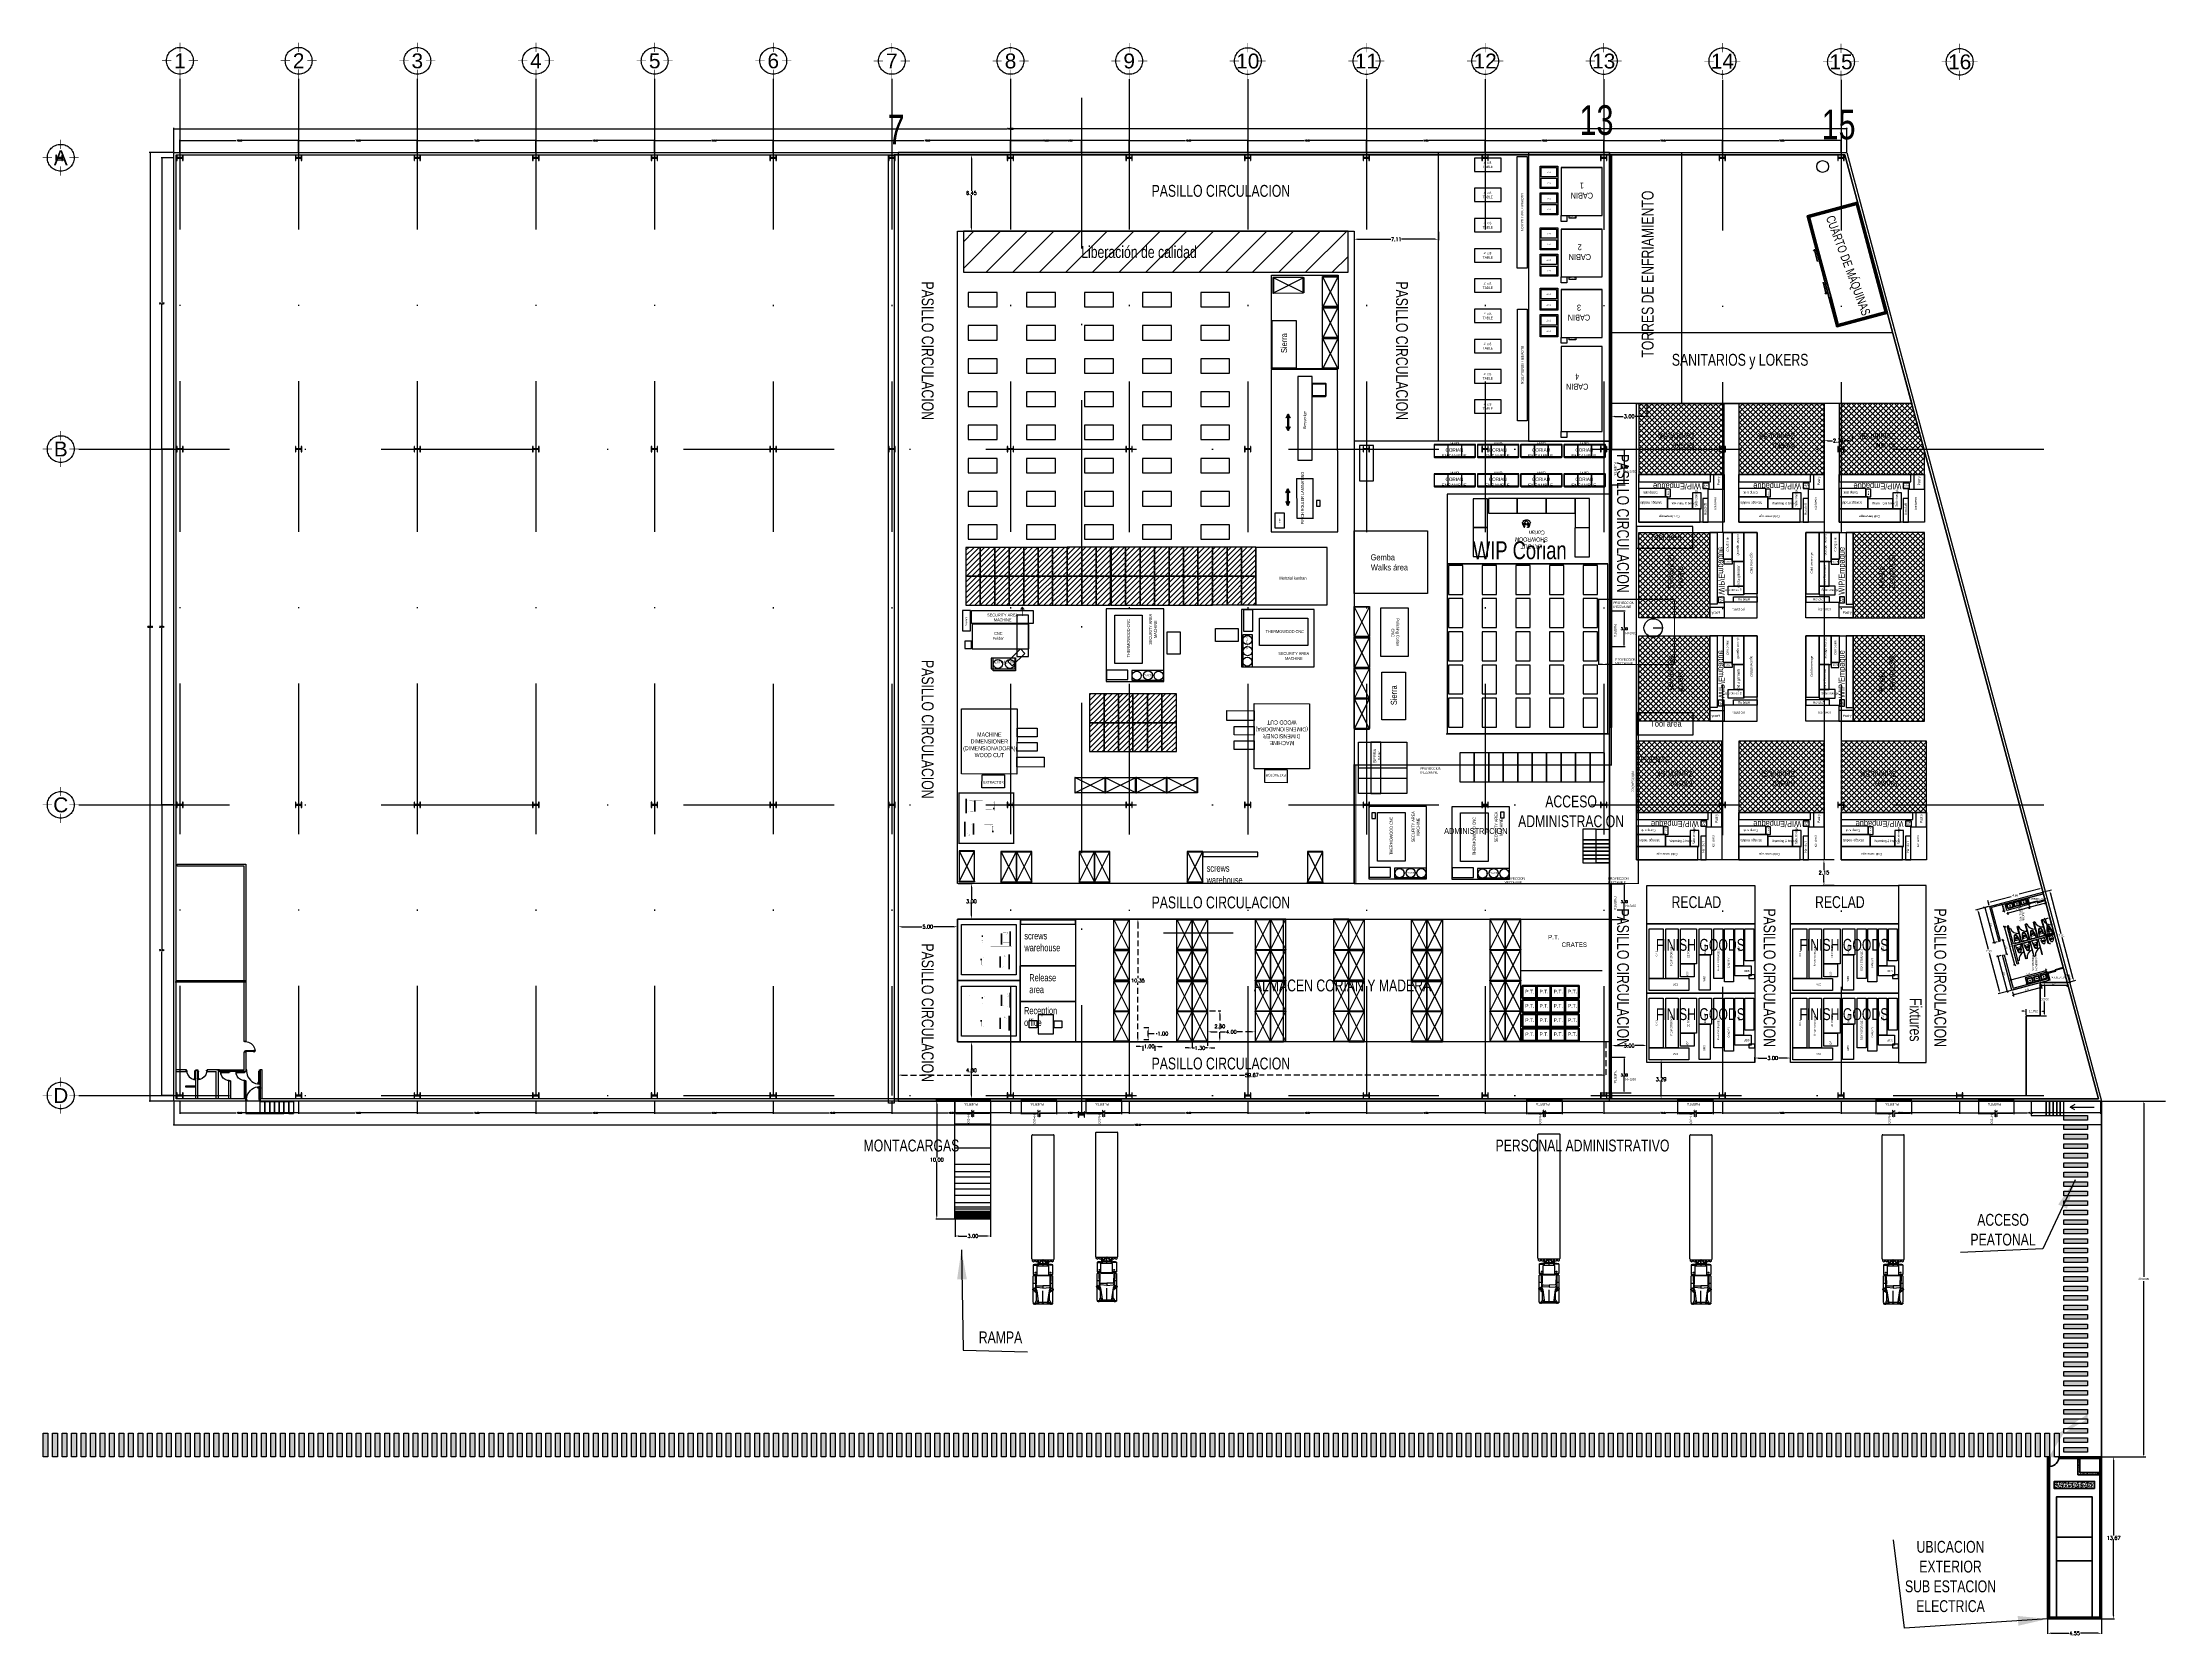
# Model space of a CAD drawing. Header units: millimetres. Extents: x 1309 to 1708, y 884 to 1242.
# Drawn here: x 1308.6 to 1487.6, y 1107.9 to 1242.2 of the extents above; entities that cross this region are included whole.
import ezdxf
from ezdxf.enums import TextEntityAlignment as Align
from ezdxf.lldxf.tags import DXFTag

# ---------------------------------------------------------------- set-up
doc = ezdxf.new("R2010")
doc.units = ezdxf.units.MM
doc.linetypes.add('DASHDOT', pattern=[25.4, 12.7, -6.35, 0, -6.35])
doc.linetypes.add('DASHED2', pattern=[0.375, 0.25, -0.125])
for name, color, linetype in [('1- 1', 1, 'Continuous'), ('1- 2', 223, 'Continuous'), ('1- 3', 3, 'Continuous'), ('1- muro de carga', 5, 'Continuous'), ('DIM GENERAL', 1, 'Continuous'), ('dim-75', 2, 'Continuous'), ('ejes', 140, 'DASHDOT'), ('LINEA LIMITE DE ZONIFICACION', 2, 'Continuous'), ('LINEA PROYECCION', 1, 'DASHED2'), ('MARCO', 254, 'Continuous'), ('PUERTAS', 2, 'Continuous'), ('Ventana', 140, 'Continuous')]:
    doc.layers.add(name, color=color, linetype=linetype)
for name, color, linetype, lineweight in [('2', 223, 'Continuous', 5), ('COTAS', 202, 'Continuous', 0), ('MOVILIARIO SANITARIO', 142, 'Continuous', 0), ('muros', 5, 'Continuous', 50)]:
    doc.layers.add(name, color=color, linetype=linetype, lineweight=lineweight)
doc.styles.add('75', font='romans.shx', dxfattribs={"height": 0.112})
doc.styles.add('ALA', font='arial.ttf')
doc.styles.add('ARRAY BASE$0$Standard', font='arial.ttf')
doc.styles.add('ARRAY BASE$0$STYLE1', font='swissc.ttf', dxfattribs={"width": 0.9})
doc.styles.get("Standard").update_dxf_attribs({"font": 'arial.ttf'})
doc.styles.add('TEXTO GENERAL', font='swissc.ttf', dxfattribs={"width": 0.9, "height": 1})
doc.styles.add('TEXTOS', font='romans.shx')
tags = doc.linetypes.add('ARRAY BASE$0$CACHE', pattern=[0.24, 0.12, -0.12]).pattern_tags.tags
tags[6:7] = [DXFTag(74, 4), DXFTag(75, 0), DXFTag(340, '0'), DXFTag(46, 1.0), DXFTag(50, 0.0), DXFTag(44, 0.0), DXFTag(45, 0.0)]
tags[4:5] = [DXFTag(74, 4), DXFTag(75, 0), DXFTag(340, '0'), DXFTag(46, 1.0), DXFTag(50, 0.0), DXFTag(44, 0.0), DXFTag(45, 0.0)]
doc.dimstyles.new('ARRAY BASE$0$ISO-25', dxfattribs={"dimtxt": 2.5, "dimasz": 2.5, "dimexe": 1.25, "dimexo": 0.625, "dimtad": 1, "dimtxsty": 'ARRAY BASE$0$Standard', "dimcen": 2.5, "dimadec": 0, "dimazin": 0, "dimtfac": 1, "dimtmove": 0, "dimatfit": 3, "dimfxl": 1, "dimarcsym": 0})
doc.dimstyles.new('DIM-75P', dxfattribs={"dimtxt": 0.3, "dimasz": 0.3, "dimexe": 0.0675, "dimexo": 0.0468, "dimgap": 0.0375, "dimtad": 0, "dimtih": 1, "dimtoh": 1, "dimzin": 0, "dimdsep": 46, "dimtxsty": 'TEXTOS', "dimcen": 0.3, "dimclrd": 1, "dimclre": 1, "dimclrt": 2, "dimadec": 0, "dimazin": 0, "dimtfac": 1, "dimtmove": 1, "dimatfit": 3, "dimldrblk": 'flecha', "dimfxl": 0.045, "dimtolj": 1, "dimtzin": 0, "dimlwd": -1, "dimlwe": -1, "dimarcsym": 0})
doc.dimstyles.new('metros anotativo', dxfattribs={"dimtxt": 0.12, "dimasz": 0.15, "dimexe": 0.125, "dimexo": 0.15, "dimgap": 0.0652, "dimtad": 1, "dimzin": 1, "dimdsep": 46, "dimtxsty": 'Standard', "dimblk": 'OBLIQUE', "dimcen": 0, "dimadec": 0, "dimazin": 0, "dimtfac": 1, "dimtix": 1, "dimtmove": 0, "dimatfit": 3, "dimfxl": 0.3, "dimarcsym": 0})
doc.dimstyles.get("Standard").update_dxf_attribs({"dimtxt": 0.18, "dimasz": 0.18, "dimexe": 0.18, "dimexo": 0.0625, "dimgap": 0.09, "dimtad": 0, "dimtih": 1, "dimtoh": 1, "dimdec": 4, "dimzin": 0, "dimdsep": 46, "dimtxsty": 'Standard', "dimcen": 0.09, "dimadec": 0, "dimazin": 0, "dimtfac": 1, "dimtdec": 4, "dimtofl": 0, "dimtmove": 0, "dimatfit": 3, "dimfxl": 1, "dimtolj": 1, "dimtzin": 0, "dimarcsym": 0})
pattern_1 = [(45, (230.526326, 1114.50723), (-0.0224506403, 0.0224506403), [])]

# ---------------------------------------------------------------- blocks, each defined once
blk = doc.blocks.new('ejeh')
at = {"layer": 'ejes', "const_width": 0.02}
blk.add_lwpolyline([(0, 0.174, -2.414214), (0.5, 0.674, 1)], format="xyb", dxfattribs=at)
for points in [[(0, 1.348), (0, 1)], [(-0.326, 0.674), (-0.674, 0.674)], [(0, 0), (0, 0.348)], [(0.326, 0.674), (0.674, 0.674)]]:
    blk.add_lwpolyline(points, dxfattribs=at)
at = {"layer": 'ejes'}
blk.add_circle((0, 0.674), 0.5, dxfattribs=at)
blk.add_attdef('X', text='', height=0.556, dxfattribs=at).set_placement((0, 0.674), align=Align.MIDDLE_CENTER)
blk = doc.blocks.new('flecha')
at = {"ltscale": 6}
for points in [[(-0.02, 0.03), (-0.11, 0.13), (-0.12, 0.05), (-0.12, 0.21)], [(-0.02, -0.03), (-0.11, -0.13), (-0.12, -0.05), (-0.12, -0.21)]]:
    blk.add_hatch(color=256, dxfattribs=at).paths.add_polyline_path(points)
for p, q in [((0.01, -0.02), (-0.14, 0.24)), ((0.01, 0.02), (-0.14, -0.24)), ((-0.13, 0.24), (-0.13, 0.03)), ((-0.13, 0.03), (-0.1, 0.12)), ((0, 0), (-0.1, 0.12)), ((0, 0), (-0.1, -0.12)), ((-0.13, -0.02), (-0.13, -0.24)), ((-0.13, -0.02), (-0.1, -0.12))]:
    blk.add_line(p, q, dxfattribs=at)
for points in [[(-0.02, 0.03), (-0.11, 0.13), (-0.12, 0.05), (-0.12, 0.21)], [(-0.02, -0.03), (-0.11, -0.13), (-0.12, -0.05), (-0.12, -0.21)]]:
    blk.add_lwpolyline(points, close=True, dxfattribs=at)
blk = doc.blocks.new('*D14')
at = {"layer": 'Defpoints', "color": 0, "transparency": 16777216}
for p in [(1089.66, 118.43), (1099.67, 119.43), (1099.67, 118.43)]:
    blk.add_point(p, dxfattribs=at)
at = {"layer": 'dim-75', "color": 1, "transparency": 16777216}
for p, q in [((1089.66, 118.48), (1089.66, 119.5)), ((1089.73, 119.43), (1094.41, 119.43)), ((1099.61, 119.43), (1094.92, 119.43)), ((1099.67, 118.48), (1099.67, 119.5))]:
    blk.add_line(p, q, dxfattribs=at)
at = {"layer": 'dim-75', "color": 1, "transparency": 16777216, "xscale": 0.06375, "yscale": 0.06375, "zscale": 0.06375, "rotation": 180}
blk.add_blockref('flecha', (1089.66, 119.43), dxfattribs=at)
at = {"layer": 'dim-75', "color": 1, "transparency": 16777216, "xscale": 0.06375, "yscale": 0.06375, "zscale": 0.06375}
blk.add_blockref('flecha', (1099.67, 119.43), dxfattribs=at)
at = {"layer": 'dim-75', "transparency": 16777216, "insert": (1094.67, 119.43), "char_height": 0.112, "attachment_point": 5, "style": '75'}
blk.add_mtext('\\A1;10.00', dxfattribs=at)
blk = doc.blocks.new('*D32')
at = {"layer": 'Defpoints', "color": 0, "transparency": 16777216}
for p in [(1099.67, 118.43), (1109.68, 119.43), (1109.68, 118.43)]:
    blk.add_point(p, dxfattribs=at)
at = {"layer": 'dim-75', "color": 1, "transparency": 16777216}
for p, q in [((1099.67, 118.48), (1099.67, 119.5)), ((1099.74, 119.43), (1104.42, 119.43)), ((1109.62, 119.43), (1104.93, 119.43)), ((1109.68, 118.48), (1109.68, 119.5))]:
    blk.add_line(p, q, dxfattribs=at)
at = {"layer": 'dim-75', "color": 1, "transparency": 16777216, "xscale": 0.06375, "yscale": 0.06375, "zscale": 0.06375, "rotation": 180}
blk.add_blockref('flecha', (1099.67, 119.43), dxfattribs=at)
at = {"layer": 'dim-75', "color": 1, "transparency": 16777216, "xscale": 0.06375, "yscale": 0.06375, "zscale": 0.06375}
blk.add_blockref('flecha', (1109.68, 119.43), dxfattribs=at)
at = {"layer": 'dim-75', "transparency": 16777216, "insert": (1104.68, 119.43), "char_height": 0.112, "attachment_point": 5, "style": '75'}
blk.add_mtext('\\A1;10.00', dxfattribs=at)
blk = doc.blocks.new('*D33')
at = {"layer": 'Defpoints', "color": 0, "transparency": 16777216}
for p in [(1109.68, 118.43), (1119.68, 119.43), (1119.68, 118.43)]:
    blk.add_point(p, dxfattribs=at)
at = {"layer": 'dim-75', "color": 1, "transparency": 16777216}
for p, q in [((1109.68, 118.48), (1109.68, 119.5)), ((1109.74, 119.43), (1114.43, 119.43)), ((1119.62, 119.43), (1114.93, 119.43)), ((1119.68, 118.48), (1119.68, 119.5))]:
    blk.add_line(p, q, dxfattribs=at)
at = {"layer": 'dim-75', "color": 1, "transparency": 16777216, "xscale": 0.06375, "yscale": 0.06375, "zscale": 0.06375, "rotation": 180}
blk.add_blockref('flecha', (1109.68, 119.43), dxfattribs=at)
at = {"layer": 'dim-75', "color": 1, "transparency": 16777216, "xscale": 0.06375, "yscale": 0.06375, "zscale": 0.06375}
blk.add_blockref('flecha', (1119.68, 119.43), dxfattribs=at)
at = {"layer": 'dim-75', "transparency": 16777216, "insert": (1114.68, 119.43), "char_height": 0.112, "attachment_point": 5, "style": '75'}
blk.add_mtext('\\A1;10.00', dxfattribs=at)
blk = doc.blocks.new('*D34')
at = {"layer": 'Defpoints', "color": 0, "transparency": 16777216}
for p in [(1119.68, 118.43), (1129.69, 119.43), (1129.69, 118.43)]:
    blk.add_point(p, dxfattribs=at)
at = {"layer": 'dim-75', "color": 1, "transparency": 16777216}
for p, q in [((1119.68, 118.48), (1119.68, 119.5)), ((1119.74, 119.43), (1124.43, 119.43)), ((1129.62, 119.43), (1124.94, 119.43)), ((1129.69, 118.48), (1129.69, 119.5))]:
    blk.add_line(p, q, dxfattribs=at)
at = {"layer": 'dim-75', "color": 1, "transparency": 16777216, "xscale": 0.06375, "yscale": 0.06375, "zscale": 0.06375, "rotation": 180}
blk.add_blockref('flecha', (1119.68, 119.43), dxfattribs=at)
at = {"layer": 'dim-75', "color": 1, "transparency": 16777216, "xscale": 0.06375, "yscale": 0.06375, "zscale": 0.06375}
blk.add_blockref('flecha', (1129.69, 119.43), dxfattribs=at)
at = {"layer": 'dim-75', "transparency": 16777216, "insert": (1124.68, 119.43), "char_height": 0.112, "attachment_point": 5, "style": '75'}
blk.add_mtext('\\A1;10.00', dxfattribs=at)
blk = doc.blocks.new('*D35')
at = {"layer": 'Defpoints', "color": 0, "transparency": 16777216}
for p in [(1129.69, 118.43), (1139.69, 119.43), (1139.69, 118.43)]:
    blk.add_point(p, dxfattribs=at)
at = {"layer": 'dim-75', "color": 1, "transparency": 16777216}
for p, q in [((1129.69, 118.48), (1129.69, 119.5)), ((1129.75, 119.43), (1134.43, 119.43)), ((1139.62, 119.43), (1134.94, 119.43)), ((1139.69, 118.48), (1139.69, 119.5))]:
    blk.add_line(p, q, dxfattribs=at)
at = {"layer": 'dim-75', "color": 1, "transparency": 16777216, "xscale": 0.06375, "yscale": 0.06375, "zscale": 0.06375, "rotation": 180}
blk.add_blockref('flecha', (1129.69, 119.43), dxfattribs=at)
at = {"layer": 'dim-75', "color": 1, "transparency": 16777216, "xscale": 0.06375, "yscale": 0.06375, "zscale": 0.06375}
blk.add_blockref('flecha', (1139.69, 119.43), dxfattribs=at)
at = {"layer": 'dim-75', "transparency": 16777216, "insert": (1134.69, 119.43), "char_height": 0.112, "attachment_point": 5, "style": '75'}
blk.add_mtext('\\A1;10.00', dxfattribs=at)
blk = doc.blocks.new('*D36')
at = {"layer": 'Defpoints', "color": 0, "transparency": 16777216}
for p in [(1139.69, 118.43), (1165.69, 119.43), (1165.69, 118.43)]:
    blk.add_point(p, dxfattribs=at)
at = {"layer": 'dim-75', "color": 1, "transparency": 16777216}
for p, q in [((1139.69, 118.48), (1139.69, 119.5)), ((1139.75, 119.43), (1152.43, 119.43)), ((1165.62, 119.43), (1152.94, 119.43)), ((1165.69, 118.48), (1165.69, 119.5))]:
    blk.add_line(p, q, dxfattribs=at)
at = {"layer": 'dim-75', "color": 1, "transparency": 16777216, "xscale": 0.06375, "yscale": 0.06375, "zscale": 0.06375, "rotation": 180}
blk.add_blockref('flecha', (1139.69, 119.43), dxfattribs=at)
at = {"layer": 'dim-75', "color": 1, "transparency": 16777216, "xscale": 0.06375, "yscale": 0.06375, "zscale": 0.06375}
blk.add_blockref('flecha', (1165.69, 119.43), dxfattribs=at)
at = {"layer": 'dim-75', "transparency": 16777216, "insert": (1152.69, 119.43), "char_height": 0.112, "attachment_point": 5, "style": '75'}
blk.add_mtext('\\A1;10.00', dxfattribs=at)
blk = doc.blocks.new('*D37')
at = {"layer": 'Defpoints', "color": 0, "transparency": 16777216}
for p in [(1159.7, 119.43), (1159.7, 118.43), (1165.69, 118.43)]:
    blk.add_point(p, dxfattribs=at)
at = {"layer": 'dim-75', "color": 1, "transparency": 16777216}
for p, q in [((1159.7, 118.48), (1159.7, 119.5)), ((1159.77, 119.43), (1162.44, 119.43)), ((1165.62, 119.43), (1162.95, 119.43)), ((1165.69, 118.48), (1165.69, 119.5))]:
    blk.add_line(p, q, dxfattribs=at)
at = {"layer": 'dim-75', "color": 1, "transparency": 16777216, "xscale": 0.06375, "yscale": 0.06375, "zscale": 0.06375, "rotation": 180}
blk.add_blockref('flecha', (1159.7, 119.43), dxfattribs=at)
at = {"layer": 'dim-75', "color": 1, "transparency": 16777216, "xscale": 0.06375, "yscale": 0.06375, "zscale": 0.06375}
blk.add_blockref('flecha', (1165.69, 119.43), dxfattribs=at)
at = {"layer": 'dim-75', "transparency": 16777216, "insert": (1162.69, 119.43), "char_height": 0.112, "attachment_point": 5, "style": '75'}
blk.add_mtext('\\A1;10.00', dxfattribs=at)
blk = doc.blocks.new('*D38')
at = {"layer": 'Defpoints', "color": 0, "transparency": 16777216}
for p in [(1159.7, 118.43), (1169.7, 119.43), (1169.7, 118.43)]:
    blk.add_point(p, dxfattribs=at)
at = {"layer": 'dim-75', "color": 1, "transparency": 16777216}
for p, q in [((1159.7, 118.48), (1159.7, 119.5)), ((1159.77, 119.43), (1164.45, 119.43)), ((1169.64, 119.43), (1164.96, 119.43)), ((1169.7, 118.48), (1169.7, 119.5))]:
    blk.add_line(p, q, dxfattribs=at)
at = {"layer": 'dim-75', "color": 1, "transparency": 16777216, "xscale": 0.06375, "yscale": 0.06375, "zscale": 0.06375, "rotation": 180}
blk.add_blockref('flecha', (1159.7, 119.43), dxfattribs=at)
at = {"layer": 'dim-75', "color": 1, "transparency": 16777216, "xscale": 0.06375, "yscale": 0.06375, "zscale": 0.06375}
blk.add_blockref('flecha', (1169.7, 119.43), dxfattribs=at)
at = {"layer": 'dim-75', "transparency": 16777216, "insert": (1164.7, 119.43), "char_height": 0.112, "attachment_point": 5, "style": '75'}
blk.add_mtext('\\A1;10.00', dxfattribs=at)
blk = doc.blocks.new('*D39')
at = {"layer": 'Defpoints', "color": 0, "transparency": 16777216}
for p in [(1169.7, 118.43), (1179.71, 119.43), (1179.71, 118.43)]:
    blk.add_point(p, dxfattribs=at)
at = {"layer": 'dim-75', "color": 1, "transparency": 16777216}
for p, q in [((1169.7, 118.48), (1169.7, 119.5)), ((1169.77, 119.43), (1174.45, 119.43)), ((1179.65, 119.43), (1174.96, 119.43)), ((1179.71, 118.48), (1179.71, 119.5))]:
    blk.add_line(p, q, dxfattribs=at)
at = {"layer": 'dim-75', "color": 1, "transparency": 16777216, "xscale": 0.06375, "yscale": 0.06375, "zscale": 0.06375, "rotation": 180}
blk.add_blockref('flecha', (1169.7, 119.43), dxfattribs=at)
at = {"layer": 'dim-75', "color": 1, "transparency": 16777216, "xscale": 0.06375, "yscale": 0.06375, "zscale": 0.06375}
blk.add_blockref('flecha', (1179.71, 119.43), dxfattribs=at)
at = {"layer": 'dim-75', "transparency": 16777216, "insert": (1174.71, 119.43), "char_height": 0.112, "attachment_point": 5, "style": '75'}
blk.add_mtext('\\A1;10.00', dxfattribs=at)
blk = doc.blocks.new('*D40')
at = {"layer": 'Defpoints', "color": 0, "transparency": 16777216}
for p in [(1179.71, 118.43), (1189.72, 119.43), (1189.72, 118.43)]:
    blk.add_point(p, dxfattribs=at)
at = {"layer": 'dim-75', "color": 1, "transparency": 16777216}
for p, q in [((1179.71, 118.48), (1179.71, 119.5)), ((1179.78, 119.43), (1184.46, 119.43)), ((1189.66, 119.43), (1184.97, 119.43)), ((1189.72, 118.48), (1189.72, 119.5))]:
    blk.add_line(p, q, dxfattribs=at)
at = {"layer": 'dim-75', "color": 1, "transparency": 16777216, "xscale": 0.06375, "yscale": 0.06375, "zscale": 0.06375, "rotation": 180}
blk.add_blockref('flecha', (1179.71, 119.43), dxfattribs=at)
at = {"layer": 'dim-75', "color": 1, "transparency": 16777216, "xscale": 0.06375, "yscale": 0.06375, "zscale": 0.06375}
blk.add_blockref('flecha', (1189.72, 119.43), dxfattribs=at)
at = {"layer": 'dim-75', "transparency": 16777216, "insert": (1184.72, 119.43), "char_height": 0.112, "attachment_point": 5, "style": '75'}
blk.add_mtext('\\A1;10.00', dxfattribs=at)
blk = doc.blocks.new('*D41')
at = {"layer": 'Defpoints', "color": 0, "transparency": 16777216}
for p in [(1189.72, 118.43), (1199.72, 119.43), (1199.72, 118.43)]:
    blk.add_point(p, dxfattribs=at)
at = {"layer": 'dim-75', "color": 1, "transparency": 16777216}
for p, q in [((1189.72, 118.48), (1189.72, 119.5)), ((1189.78, 119.43), (1194.47, 119.43)), ((1199.66, 119.43), (1194.97, 119.43)), ((1199.72, 118.48), (1199.72, 119.5))]:
    blk.add_line(p, q, dxfattribs=at)
at = {"layer": 'dim-75', "color": 1, "transparency": 16777216, "xscale": 0.06375, "yscale": 0.06375, "zscale": 0.06375, "rotation": 180}
blk.add_blockref('flecha', (1189.72, 119.43), dxfattribs=at)
at = {"layer": 'dim-75', "color": 1, "transparency": 16777216, "xscale": 0.06375, "yscale": 0.06375, "zscale": 0.06375}
blk.add_blockref('flecha', (1199.72, 119.43), dxfattribs=at)
at = {"layer": 'dim-75', "transparency": 16777216, "insert": (1194.72, 119.43), "char_height": 0.112, "attachment_point": 5, "style": '75'}
blk.add_mtext('\\A1;10.00', dxfattribs=at)
blk = doc.blocks.new('*D42')
at = {"layer": 'Defpoints', "color": 0, "transparency": 16777216}
for p in [(1199.72, 118.43), (1209.73, 119.43), (1209.73, 118.43)]:
    blk.add_point(p, dxfattribs=at)
at = {"layer": 'dim-75', "color": 1, "transparency": 16777216}
for p, q in [((1199.72, 118.48), (1199.72, 119.5)), ((1199.78, 119.43), (1204.47, 119.43)), ((1209.66, 119.43), (1204.98, 119.43)), ((1209.73, 118.48), (1209.73, 119.5))]:
    blk.add_line(p, q, dxfattribs=at)
at = {"layer": 'dim-75', "color": 1, "transparency": 16777216, "xscale": 0.06375, "yscale": 0.06375, "zscale": 0.06375, "rotation": 180}
blk.add_blockref('flecha', (1199.72, 119.43), dxfattribs=at)
at = {"layer": 'dim-75', "color": 1, "transparency": 16777216, "xscale": 0.06375, "yscale": 0.06375, "zscale": 0.06375}
blk.add_blockref('flecha', (1209.73, 119.43), dxfattribs=at)
at = {"layer": 'dim-75', "transparency": 16777216, "insert": (1204.72, 119.43), "char_height": 0.112, "attachment_point": 5, "style": '75'}
blk.add_mtext('\\A1;10.00', dxfattribs=at)
blk = doc.blocks.new('*D43')
at = {"layer": 'Defpoints', "color": 0, "transparency": 16777216}
for p in [(1209.73, 118.43), (1219.73, 119.43), (1219.73, 118.43)]:
    blk.add_point(p, dxfattribs=at)
at = {"layer": 'dim-75', "color": 1, "transparency": 16777216}
for p, q in [((1209.73, 118.48), (1209.73, 119.5)), ((1209.79, 119.43), (1214.48, 119.43)), ((1219.67, 119.43), (1214.98, 119.43)), ((1219.73, 118.48), (1219.73, 119.5))]:
    blk.add_line(p, q, dxfattribs=at)
at = {"layer": 'dim-75', "color": 1, "transparency": 16777216, "xscale": 0.06375, "yscale": 0.06375, "zscale": 0.06375, "rotation": 180}
blk.add_blockref('flecha', (1209.73, 119.43), dxfattribs=at)
at = {"layer": 'dim-75', "color": 1, "transparency": 16777216, "xscale": 0.06375, "yscale": 0.06375, "zscale": 0.06375}
blk.add_blockref('flecha', (1219.73, 119.43), dxfattribs=at)
at = {"layer": 'dim-75', "transparency": 16777216, "insert": (1214.73, 119.43), "char_height": 0.112, "attachment_point": 5, "style": '75'}
blk.add_mtext('\\A1;10.00', dxfattribs=at)
blk = doc.blocks.new('*D44')
at = {"layer": 'Defpoints', "color": 0, "transparency": 16777216}
for p in [(1219.73, 118.43), (1229.74, 119.43), (1229.74, 118.43)]:
    blk.add_point(p, dxfattribs=at)
at = {"layer": 'dim-75', "color": 1, "transparency": 16777216}
for p, q in [((1219.73, 118.48), (1219.73, 119.5)), ((1219.8, 119.43), (1224.48, 119.43)), ((1229.67, 119.43), (1224.99, 119.43)), ((1229.74, 118.48), (1229.74, 119.5))]:
    blk.add_line(p, q, dxfattribs=at)
at = {"layer": 'dim-75', "color": 1, "transparency": 16777216, "xscale": 0.06375, "yscale": 0.06375, "zscale": 0.06375, "rotation": 180}
blk.add_blockref('flecha', (1219.73, 119.43), dxfattribs=at)
at = {"layer": 'dim-75', "color": 1, "transparency": 16777216, "xscale": 0.06375, "yscale": 0.06375, "zscale": 0.06375}
blk.add_blockref('flecha', (1229.74, 119.43), dxfattribs=at)
at = {"layer": 'dim-75', "transparency": 16777216, "insert": (1224.73, 119.43), "char_height": 0.112, "attachment_point": 5, "style": '75'}
blk.add_mtext('\\A1;10.00', dxfattribs=at)
blk = doc.blocks.new('*D45')
at = {"layer": 'Defpoints', "color": 0, "transparency": 16777216}
for p in [(1089.14, 120.43), (1089.14, 118.43), (1230.22, 118.43)]:
    blk.add_point(p, dxfattribs=at)
at = {"layer": 'dim-75', "color": 1, "transparency": 16777216}
for p, q in [((1089.14, 118.48), (1089.14, 120.5)), ((1089.2, 120.43), (1159.38, 120.43)), ((1230.16, 120.43), (1159.99, 120.43)), ((1230.22, 118.48), (1230.22, 120.5))]:
    blk.add_line(p, q, dxfattribs=at)
at = {"layer": 'dim-75', "color": 1, "transparency": 16777216, "xscale": 0.06375, "yscale": 0.06375, "zscale": 0.06375, "rotation": 180}
blk.add_blockref('flecha', (1089.14, 120.43), dxfattribs=at)
at = {"layer": 'dim-75', "color": 1, "transparency": 16777216, "xscale": 0.06375, "yscale": 0.06375, "zscale": 0.06375}
blk.add_blockref('flecha', (1230.22, 120.43), dxfattribs=at)
at = {"layer": 'dim-75', "transparency": 16777216, "insert": (1159.68, 120.43), "char_height": 0.112, "attachment_point": 5, "style": '75'}
blk.add_mtext('\\A1;141.08', dxfattribs=at)
blk = doc.blocks.new('*D46')
at = {"layer": 'Defpoints', "color": 0, "transparency": 16777216}
for p in [(1089.14, 118.43), (1087.14, 38.43), (1089.14, 38.43)]:
    blk.add_point(p, dxfattribs=at)
at = {"layer": 'dim-75', "color": 1, "transparency": 16777216}
for p, q in [((1089.09, 118.43), (1087.07, 118.43)), ((1087.14, 118.36), (1087.14, 78.52)), ((1087.14, 38.49), (1087.14, 78.34)), ((1089.09, 38.43), (1087.07, 38.43))]:
    blk.add_line(p, q, dxfattribs=at)
at = {"layer": 'dim-75', "color": 1, "transparency": 16777216, "xscale": 0.06375, "yscale": 0.06375, "zscale": 0.06375}
for p, rotation in [((1087.14, 118.43), 90), ((1087.14, 38.43), 270)]:
    blk.add_blockref('flecha', p, dxfattribs=dict(at, rotation=rotation))
at = {"layer": 'dim-75', "transparency": 16777216, "insert": (1087.14, 78.43), "char_height": 0.112, "attachment_point": 5, "style": '75'}
blk.add_mtext('\\A1;80.00', dxfattribs=at)
blk = doc.blocks.new('*D47')
at = {"layer": 'Defpoints', "color": 0, "transparency": 16777216}
for p in [(1088.14, 63.41), (1089.14, 63.41), (1089.14, 38.9)]:
    blk.add_point(p, dxfattribs=at)
at = {"layer": 'dim-75', "color": 1, "transparency": 16777216}
for p, q in [((1089.09, 63.41), (1088.07, 63.41)), ((1088.14, 63.35), (1088.14, 51.25)), ((1088.14, 38.97), (1088.14, 51.06)), ((1089.09, 38.9), (1088.07, 38.9))]:
    blk.add_line(p, q, dxfattribs=at)
at = {"layer": 'dim-75', "color": 1, "transparency": 16777216, "xscale": 0.06375, "yscale": 0.06375, "zscale": 0.06375}
for p, rotation in [((1088.14, 63.41), 90), ((1088.14, 38.9), 270)]:
    blk.add_blockref('flecha', p, dxfattribs=dict(at, rotation=rotation))
at = {"layer": 'dim-75', "transparency": 16777216, "insert": (1088.14, 51.16), "char_height": 0.112, "attachment_point": 5, "style": '75'}
blk.add_mtext('\\A1;24.51', dxfattribs=at)
blk = doc.blocks.new('*D48')
at = {"layer": 'Defpoints', "color": 0, "transparency": 16777216}
for p in [(1088.14, 93.42), (1089.14, 93.42), (1089.14, 63.41)]:
    blk.add_point(p, dxfattribs=at)
at = {"layer": 'dim-75', "color": 1, "transparency": 16777216}
for p, q in [((1089.09, 93.42), (1088.07, 93.42)), ((1088.14, 93.36), (1088.14, 78.51)), ((1088.14, 63.48), (1088.14, 78.32)), ((1089.09, 63.41), (1088.07, 63.41))]:
    blk.add_line(p, q, dxfattribs=at)
at = {"layer": 'dim-75', "color": 1, "transparency": 16777216, "xscale": 0.06375, "yscale": 0.06375, "zscale": 0.06375}
for p, rotation in [((1088.14, 93.42), 90), ((1088.14, 63.41), 270)]:
    blk.add_blockref('flecha', p, dxfattribs=dict(at, rotation=rotation))
at = {"layer": 'dim-75', "transparency": 16777216, "insert": (1088.14, 78.42), "char_height": 0.112, "attachment_point": 5, "style": '75'}
blk.add_mtext('\\A1;30.01', dxfattribs=at)
blk = doc.blocks.new('*D49')
at = {"layer": 'Defpoints', "color": 0, "transparency": 16777216}
for p in [(1088.14, 117.99), (1089.14, 117.99), (1089.14, 93.42)]:
    blk.add_point(p, dxfattribs=at)
at = {"layer": 'dim-75', "color": 1, "transparency": 16777216}
for p, q in [((1089.09, 117.99), (1088.07, 117.99)), ((1088.14, 117.92), (1088.14, 105.8)), ((1088.14, 93.48), (1088.14, 105.61)), ((1089.09, 93.42), (1088.07, 93.42))]:
    blk.add_line(p, q, dxfattribs=at)
at = {"layer": 'dim-75', "color": 1, "transparency": 16777216, "xscale": 0.06375, "yscale": 0.06375, "zscale": 0.06375}
for p, rotation in [((1088.14, 117.99), 90), ((1088.14, 93.42), 270)]:
    blk.add_blockref('flecha', p, dxfattribs=dict(at, rotation=rotation))
at = {"layer": 'dim-75', "transparency": 16777216, "insert": (1088.14, 105.7), "char_height": 0.112, "attachment_point": 5, "style": '75'}
blk.add_mtext('\\A1;24.57', dxfattribs=at)
blk = doc.blocks.new('*D15')
at = {"layer": 'Defpoints', "color": 0, "transparency": 16777216}
for p in [(1089.66, 38.43), (1099.67, 38.43), (1099.67, 37.43)]:
    blk.add_point(p, dxfattribs=at)
at = {"layer": 'dim-75', "color": 1, "transparency": 16777216}
for p, q in [((1089.66, 38.38), (1089.66, 37.36)), ((1099.67, 38.38), (1099.67, 37.36)), ((1089.73, 37.43), (1094.41, 37.43)), ((1099.61, 37.43), (1094.92, 37.43))]:
    blk.add_line(p, q, dxfattribs=at)
at = {"layer": 'dim-75', "color": 1, "transparency": 16777216, "xscale": 0.06375, "yscale": 0.06375, "zscale": 0.06375, "rotation": 180}
blk.add_blockref('flecha', (1089.66, 37.43), dxfattribs=at)
at = {"layer": 'dim-75', "color": 1, "transparency": 16777216, "xscale": 0.06375, "yscale": 0.06375, "zscale": 0.06375}
blk.add_blockref('flecha', (1099.67, 37.43), dxfattribs=at)
at = {"layer": 'dim-75', "transparency": 16777216, "insert": (1094.67, 37.43), "char_height": 0.112, "attachment_point": 5, "style": '75'}
blk.add_mtext('\\A1;10.00', dxfattribs=at)
blk = doc.blocks.new('*D16')
at = {"layer": 'Defpoints', "color": 0, "transparency": 16777216}
for p in [(1099.67, 38.43), (1109.68, 38.43), (1109.68, 37.43)]:
    blk.add_point(p, dxfattribs=at)
at = {"layer": 'dim-75', "color": 1, "transparency": 16777216}
for p, q in [((1099.67, 38.38), (1099.67, 37.36)), ((1109.68, 38.38), (1109.68, 37.36)), ((1099.74, 37.43), (1104.42, 37.43)), ((1109.62, 37.43), (1104.93, 37.43))]:
    blk.add_line(p, q, dxfattribs=at)
at = {"layer": 'dim-75', "color": 1, "transparency": 16777216, "xscale": 0.06375, "yscale": 0.06375, "zscale": 0.06375, "rotation": 180}
blk.add_blockref('flecha', (1099.67, 37.43), dxfattribs=at)
at = {"layer": 'dim-75', "color": 1, "transparency": 16777216, "xscale": 0.06375, "yscale": 0.06375, "zscale": 0.06375}
blk.add_blockref('flecha', (1109.68, 37.43), dxfattribs=at)
at = {"layer": 'dim-75', "transparency": 16777216, "insert": (1104.68, 37.43), "char_height": 0.112, "attachment_point": 5, "style": '75'}
blk.add_mtext('\\A1;10.00', dxfattribs=at)
blk = doc.blocks.new('*D17')
at = {"layer": 'Defpoints', "color": 0, "transparency": 16777216}
for p in [(1109.68, 38.43), (1119.68, 38.43), (1119.68, 37.43)]:
    blk.add_point(p, dxfattribs=at)
at = {"layer": 'dim-75', "color": 1, "transparency": 16777216}
for p, q in [((1109.68, 38.38), (1109.68, 37.36)), ((1119.68, 38.38), (1119.68, 37.36)), ((1109.74, 37.43), (1114.43, 37.43)), ((1119.62, 37.43), (1114.93, 37.43))]:
    blk.add_line(p, q, dxfattribs=at)
at = {"layer": 'dim-75', "color": 1, "transparency": 16777216, "xscale": 0.06375, "yscale": 0.06375, "zscale": 0.06375, "rotation": 180}
blk.add_blockref('flecha', (1109.68, 37.43), dxfattribs=at)
at = {"layer": 'dim-75', "color": 1, "transparency": 16777216, "xscale": 0.06375, "yscale": 0.06375, "zscale": 0.06375}
blk.add_blockref('flecha', (1119.68, 37.43), dxfattribs=at)
at = {"layer": 'dim-75', "transparency": 16777216, "insert": (1114.68, 37.43), "char_height": 0.112, "attachment_point": 5, "style": '75'}
blk.add_mtext('\\A1;10.00', dxfattribs=at)
blk = doc.blocks.new('*D18')
at = {"layer": 'Defpoints', "color": 0, "transparency": 16777216}
for p in [(1119.68, 38.43), (1129.69, 38.43), (1129.69, 37.43)]:
    blk.add_point(p, dxfattribs=at)
at = {"layer": 'dim-75', "color": 1, "transparency": 16777216}
for p, q in [((1119.68, 38.38), (1119.68, 37.36)), ((1129.69, 38.38), (1129.69, 37.36)), ((1119.74, 37.43), (1124.43, 37.43)), ((1129.62, 37.43), (1124.94, 37.43))]:
    blk.add_line(p, q, dxfattribs=at)
at = {"layer": 'dim-75', "color": 1, "transparency": 16777216, "xscale": 0.06375, "yscale": 0.06375, "zscale": 0.06375, "rotation": 180}
blk.add_blockref('flecha', (1119.68, 37.43), dxfattribs=at)
at = {"layer": 'dim-75', "color": 1, "transparency": 16777216, "xscale": 0.06375, "yscale": 0.06375, "zscale": 0.06375}
blk.add_blockref('flecha', (1129.69, 37.43), dxfattribs=at)
at = {"layer": 'dim-75', "transparency": 16777216, "insert": (1124.68, 37.43), "char_height": 0.112, "attachment_point": 5, "style": '75'}
blk.add_mtext('\\A1;10.00', dxfattribs=at)
blk = doc.blocks.new('*D19')
at = {"layer": 'Defpoints', "color": 0, "transparency": 16777216}
for p in [(1129.69, 38.43), (1139.69, 38.43), (1139.69, 37.43)]:
    blk.add_point(p, dxfattribs=at)
at = {"layer": 'dim-75', "color": 1, "transparency": 16777216}
for p, q in [((1129.69, 38.38), (1129.69, 37.36)), ((1139.69, 38.38), (1139.69, 37.36)), ((1129.75, 37.43), (1134.43, 37.43)), ((1139.62, 37.43), (1134.94, 37.43))]:
    blk.add_line(p, q, dxfattribs=at)
at = {"layer": 'dim-75', "color": 1, "transparency": 16777216, "xscale": 0.06375, "yscale": 0.06375, "zscale": 0.06375, "rotation": 180}
blk.add_blockref('flecha', (1129.69, 37.43), dxfattribs=at)
at = {"layer": 'dim-75', "color": 1, "transparency": 16777216, "xscale": 0.06375, "yscale": 0.06375, "zscale": 0.06375}
blk.add_blockref('flecha', (1139.69, 37.43), dxfattribs=at)
at = {"layer": 'dim-75', "transparency": 16777216, "insert": (1134.69, 37.43), "char_height": 0.112, "attachment_point": 5, "style": '75'}
blk.add_mtext('\\A1;10.00', dxfattribs=at)
blk = doc.blocks.new('*D20')
at = {"layer": 'Defpoints', "color": 0, "transparency": 16777216}
for p in [(1139.69, 38.43), (1149.7, 38.43), (1149.7, 37.43)]:
    blk.add_point(p, dxfattribs=at)
at = {"layer": 'dim-75', "color": 1, "transparency": 16777216}
for p, q in [((1139.69, 38.38), (1139.69, 37.36)), ((1149.7, 38.38), (1149.7, 37.36)), ((1139.75, 37.43), (1144.44, 37.43)), ((1149.63, 37.43), (1144.95, 37.43))]:
    blk.add_line(p, q, dxfattribs=at)
at = {"layer": 'dim-75', "color": 1, "transparency": 16777216, "xscale": 0.06375, "yscale": 0.06375, "zscale": 0.06375, "rotation": 180}
blk.add_blockref('flecha', (1139.69, 37.43), dxfattribs=at)
at = {"layer": 'dim-75', "color": 1, "transparency": 16777216, "xscale": 0.06375, "yscale": 0.06375, "zscale": 0.06375}
blk.add_blockref('flecha', (1149.7, 37.43), dxfattribs=at)
at = {"layer": 'dim-75', "transparency": 16777216, "insert": (1144.69, 37.43), "char_height": 0.112, "attachment_point": 5, "style": '75'}
blk.add_mtext('\\A1;10.00', dxfattribs=at)
blk = doc.blocks.new('*D21')
at = {"layer": 'Defpoints', "color": 0, "transparency": 16777216}
for p in [(1149.7, 38.43), (1159.7, 38.43), (1159.7, 37.43)]:
    blk.add_point(p, dxfattribs=at)
at = {"layer": 'dim-75', "color": 1, "transparency": 16777216}
for p, q in [((1149.7, 38.38), (1149.7, 37.36)), ((1159.7, 38.38), (1159.7, 37.36)), ((1149.76, 37.43), (1154.45, 37.43)), ((1159.64, 37.43), (1154.95, 37.43))]:
    blk.add_line(p, q, dxfattribs=at)
at = {"layer": 'dim-75', "color": 1, "transparency": 16777216, "xscale": 0.06375, "yscale": 0.06375, "zscale": 0.06375, "rotation": 180}
blk.add_blockref('flecha', (1149.7, 37.43), dxfattribs=at)
at = {"layer": 'dim-75', "color": 1, "transparency": 16777216, "xscale": 0.06375, "yscale": 0.06375, "zscale": 0.06375}
blk.add_blockref('flecha', (1159.7, 37.43), dxfattribs=at)
at = {"layer": 'dim-75', "transparency": 16777216, "insert": (1154.7, 37.43), "char_height": 0.112, "attachment_point": 5, "style": '75'}
blk.add_mtext('\\A1;10.00', dxfattribs=at)
blk = doc.blocks.new('*D22')
at = {"layer": 'Defpoints', "color": 0, "transparency": 16777216}
for p in [(1159.7, 38.43), (1169.7, 38.43), (1169.7, 37.43)]:
    blk.add_point(p, dxfattribs=at)
at = {"layer": 'dim-75', "color": 1, "transparency": 16777216}
for p, q in [((1159.7, 38.38), (1159.7, 37.36)), ((1169.7, 38.38), (1169.7, 37.36)), ((1159.77, 37.43), (1164.45, 37.43)), ((1169.64, 37.43), (1164.96, 37.43))]:
    blk.add_line(p, q, dxfattribs=at)
at = {"layer": 'dim-75', "color": 1, "transparency": 16777216, "xscale": 0.06375, "yscale": 0.06375, "zscale": 0.06375, "rotation": 180}
blk.add_blockref('flecha', (1159.7, 37.43), dxfattribs=at)
at = {"layer": 'dim-75', "color": 1, "transparency": 16777216, "xscale": 0.06375, "yscale": 0.06375, "zscale": 0.06375}
blk.add_blockref('flecha', (1169.7, 37.43), dxfattribs=at)
at = {"layer": 'dim-75', "transparency": 16777216, "insert": (1164.7, 37.43), "char_height": 0.112, "attachment_point": 5, "style": '75'}
blk.add_mtext('\\A1;10.00', dxfattribs=at)
blk = doc.blocks.new('*D23')
at = {"layer": 'Defpoints', "color": 0, "transparency": 16777216}
for p in [(1169.7, 38.43), (1179.71, 38.43), (1179.71, 37.43)]:
    blk.add_point(p, dxfattribs=at)
at = {"layer": 'dim-75', "color": 1, "transparency": 16777216}
for p, q in [((1169.7, 38.38), (1169.7, 37.36)), ((1179.71, 38.38), (1179.71, 37.36)), ((1169.77, 37.43), (1174.45, 37.43)), ((1179.65, 37.43), (1174.96, 37.43))]:
    blk.add_line(p, q, dxfattribs=at)
at = {"layer": 'dim-75', "color": 1, "transparency": 16777216, "xscale": 0.06375, "yscale": 0.06375, "zscale": 0.06375, "rotation": 180}
blk.add_blockref('flecha', (1169.7, 37.43), dxfattribs=at)
at = {"layer": 'dim-75', "color": 1, "transparency": 16777216, "xscale": 0.06375, "yscale": 0.06375, "zscale": 0.06375}
blk.add_blockref('flecha', (1179.71, 37.43), dxfattribs=at)
at = {"layer": 'dim-75', "transparency": 16777216, "insert": (1174.71, 37.43), "char_height": 0.112, "attachment_point": 5, "style": '75'}
blk.add_mtext('\\A1;10.00', dxfattribs=at)
blk = doc.blocks.new('*D24')
at = {"layer": 'Defpoints', "color": 0, "transparency": 16777216}
for p in [(1179.71, 38.43), (1189.72, 38.43), (1189.72, 37.43)]:
    blk.add_point(p, dxfattribs=at)
at = {"layer": 'dim-75', "color": 1, "transparency": 16777216}
for p, q in [((1179.71, 38.38), (1179.71, 37.36)), ((1189.72, 38.38), (1189.72, 37.36)), ((1179.78, 37.43), (1184.46, 37.43)), ((1189.66, 37.43), (1184.97, 37.43))]:
    blk.add_line(p, q, dxfattribs=at)
at = {"layer": 'dim-75', "color": 1, "transparency": 16777216, "xscale": 0.06375, "yscale": 0.06375, "zscale": 0.06375, "rotation": 180}
blk.add_blockref('flecha', (1179.71, 37.43), dxfattribs=at)
at = {"layer": 'dim-75', "color": 1, "transparency": 16777216, "xscale": 0.06375, "yscale": 0.06375, "zscale": 0.06375}
blk.add_blockref('flecha', (1189.72, 37.43), dxfattribs=at)
at = {"layer": 'dim-75', "transparency": 16777216, "insert": (1184.72, 37.43), "char_height": 0.112, "attachment_point": 5, "style": '75'}
blk.add_mtext('\\A1;10.00', dxfattribs=at)
blk = doc.blocks.new('*D25')
at = {"layer": 'Defpoints', "color": 0, "transparency": 16777216}
for p in [(1189.72, 38.43), (1199.72, 38.43), (1199.72, 37.43)]:
    blk.add_point(p, dxfattribs=at)
at = {"layer": 'dim-75', "color": 1, "transparency": 16777216}
for p, q in [((1189.72, 38.38), (1189.72, 37.36)), ((1199.72, 38.38), (1199.72, 37.36)), ((1189.78, 37.43), (1194.47, 37.43)), ((1199.66, 37.43), (1194.97, 37.43))]:
    blk.add_line(p, q, dxfattribs=at)
at = {"layer": 'dim-75', "color": 1, "transparency": 16777216, "xscale": 0.06375, "yscale": 0.06375, "zscale": 0.06375, "rotation": 180}
blk.add_blockref('flecha', (1189.72, 37.43), dxfattribs=at)
at = {"layer": 'dim-75', "color": 1, "transparency": 16777216, "xscale": 0.06375, "yscale": 0.06375, "zscale": 0.06375}
blk.add_blockref('flecha', (1199.72, 37.43), dxfattribs=at)
at = {"layer": 'dim-75', "transparency": 16777216, "insert": (1194.72, 37.43), "char_height": 0.112, "attachment_point": 5, "style": '75'}
blk.add_mtext('\\A1;10.00', dxfattribs=at)
blk = doc.blocks.new('*D26')
at = {"layer": 'Defpoints', "color": 0, "transparency": 16777216}
for p in [(1199.72, 38.43), (1209.73, 38.43), (1209.73, 37.43)]:
    blk.add_point(p, dxfattribs=at)
at = {"layer": 'dim-75', "color": 1, "transparency": 16777216}
for p, q in [((1199.72, 38.38), (1199.72, 37.36)), ((1209.73, 38.38), (1209.73, 37.36)), ((1199.78, 37.43), (1204.47, 37.43)), ((1209.66, 37.43), (1204.98, 37.43))]:
    blk.add_line(p, q, dxfattribs=at)
at = {"layer": 'dim-75', "color": 1, "transparency": 16777216, "xscale": 0.06375, "yscale": 0.06375, "zscale": 0.06375, "rotation": 180}
blk.add_blockref('flecha', (1199.72, 37.43), dxfattribs=at)
at = {"layer": 'dim-75', "color": 1, "transparency": 16777216, "xscale": 0.06375, "yscale": 0.06375, "zscale": 0.06375}
blk.add_blockref('flecha', (1209.73, 37.43), dxfattribs=at)
at = {"layer": 'dim-75', "transparency": 16777216, "insert": (1204.72, 37.43), "char_height": 0.112, "attachment_point": 5, "style": '75'}
blk.add_mtext('\\A1;10.00', dxfattribs=at)
blk = doc.blocks.new('*D27')
at = {"layer": 'Defpoints', "color": 0, "transparency": 16777216}
for p in [(1209.73, 38.43), (1219.73, 38.43), (1219.73, 37.43)]:
    blk.add_point(p, dxfattribs=at)
at = {"layer": 'dim-75', "color": 1, "transparency": 16777216}
for p, q in [((1209.73, 38.38), (1209.73, 37.36)), ((1219.73, 38.38), (1219.73, 37.36)), ((1209.79, 37.43), (1214.48, 37.43)), ((1219.67, 37.43), (1214.98, 37.43))]:
    blk.add_line(p, q, dxfattribs=at)
at = {"layer": 'dim-75', "color": 1, "transparency": 16777216, "xscale": 0.06375, "yscale": 0.06375, "zscale": 0.06375, "rotation": 180}
blk.add_blockref('flecha', (1209.73, 37.43), dxfattribs=at)
at = {"layer": 'dim-75', "color": 1, "transparency": 16777216, "xscale": 0.06375, "yscale": 0.06375, "zscale": 0.06375}
blk.add_blockref('flecha', (1219.73, 37.43), dxfattribs=at)
at = {"layer": 'dim-75', "transparency": 16777216, "insert": (1214.73, 37.43), "char_height": 0.112, "attachment_point": 5, "style": '75'}
blk.add_mtext('\\A1;10.00', dxfattribs=at)
blk = doc.blocks.new('*D28')
at = {"layer": 'Defpoints', "color": 0, "transparency": 16777216}
for p in [(1219.73, 38.43), (1229.74, 38.43), (1229.74, 37.43)]:
    blk.add_point(p, dxfattribs=at)
at = {"layer": 'dim-75', "color": 1, "transparency": 16777216}
for p, q in [((1219.73, 38.38), (1219.73, 37.36)), ((1229.74, 38.38), (1229.74, 37.36)), ((1219.8, 37.43), (1224.48, 37.43)), ((1229.67, 37.43), (1224.99, 37.43))]:
    blk.add_line(p, q, dxfattribs=at)
at = {"layer": 'dim-75', "color": 1, "transparency": 16777216, "xscale": 0.06375, "yscale": 0.06375, "zscale": 0.06375, "rotation": 180}
blk.add_blockref('flecha', (1219.73, 37.43), dxfattribs=at)
at = {"layer": 'dim-75', "color": 1, "transparency": 16777216, "xscale": 0.06375, "yscale": 0.06375, "zscale": 0.06375}
blk.add_blockref('flecha', (1229.74, 37.43), dxfattribs=at)
at = {"layer": 'dim-75', "transparency": 16777216, "insert": (1224.73, 37.43), "char_height": 0.112, "attachment_point": 5, "style": '75'}
blk.add_mtext('\\A1;10.00', dxfattribs=at)
blk = doc.blocks.new('*D29')
at = {"layer": 'Defpoints', "color": 0, "transparency": 16777216}
for p in [(1089.14, 38.43), (1251.71, 38.43), (1089.14, 36.43)]:
    blk.add_point(p, dxfattribs=at)
at = {"layer": 'dim-75', "color": 1, "transparency": 16777216}
for p, q in [((1089.14, 38.38), (1089.14, 36.36)), ((1251.71, 38.38), (1251.71, 36.36)), ((1089.2, 36.43), (1170.12, 36.43)), ((1251.64, 36.43), (1170.73, 36.43))]:
    blk.add_line(p, q, dxfattribs=at)
at = {"layer": 'dim-75', "color": 1, "transparency": 16777216, "xscale": 0.06375, "yscale": 0.06375, "zscale": 0.06375, "rotation": 180}
blk.add_blockref('flecha', (1089.14, 36.43), dxfattribs=at)
at = {"layer": 'dim-75', "color": 1, "transparency": 16777216, "xscale": 0.06375, "yscale": 0.06375, "zscale": 0.06375}
blk.add_blockref('flecha', (1251.71, 36.43), dxfattribs=at)
at = {"layer": 'dim-75', "transparency": 16777216, "insert": (1170.42, 36.43), "char_height": 0.112, "attachment_point": 5, "style": '75'}
blk.add_mtext('\\A1;162.50', dxfattribs=at)
blk = doc.blocks.new('*D30')
at = {"layer": 'Defpoints', "color": 0, "transparency": 16777216}
for p in [(1229.74, 38.43), (1239.74, 38.43), (1239.74, 37.43)]:
    blk.add_point(p, dxfattribs=at)
at = {"layer": 'dim-75', "color": 1, "transparency": 16777216}
for p, q in [((1229.74, 38.38), (1229.74, 37.36)), ((1239.74, 38.38), (1239.74, 37.36)), ((1229.8, 37.43), (1234.5, 37.43)), ((1239.68, 37.43), (1234.98, 37.43))]:
    blk.add_line(p, q, dxfattribs=at)
at = {"layer": 'dim-75', "color": 1, "transparency": 16777216, "xscale": 0.06375, "yscale": 0.06375, "zscale": 0.06375, "rotation": 180}
blk.add_blockref('flecha', (1229.74, 37.43), dxfattribs=at)
at = {"layer": 'dim-75', "color": 1, "transparency": 16777216, "xscale": 0.06375, "yscale": 0.06375, "zscale": 0.06375}
blk.add_blockref('flecha', (1239.74, 37.43), dxfattribs=at)
at = {"layer": 'dim-75', "transparency": 16777216, "insert": (1234.74, 37.43), "char_height": 0.112, "attachment_point": 5, "style": '75'}
blk.add_mtext('\\A1;10.01', dxfattribs=at)
blk = doc.blocks.new('*D31')
at = {"layer": 'Defpoints', "color": 0, "transparency": 16777216}
for p in [(1239.74, 38.43), (1251.63, 38.43), (1251.63, 37.43)]:
    blk.add_point(p, dxfattribs=at)
at = {"layer": 'dim-75', "color": 1, "transparency": 16777216}
for p, q in [((1239.74, 38.38), (1239.74, 37.36)), ((1251.63, 38.38), (1251.63, 37.36)), ((1239.81, 37.43), (1245.44, 37.43)), ((1251.57, 37.43), (1245.94, 37.43))]:
    blk.add_line(p, q, dxfattribs=at)
at = {"layer": 'dim-75', "color": 1, "transparency": 16777216, "xscale": 0.06375, "yscale": 0.06375, "zscale": 0.06375, "rotation": 180}
blk.add_blockref('flecha', (1239.74, 37.43), dxfattribs=at)
at = {"layer": 'dim-75', "color": 1, "transparency": 16777216, "xscale": 0.06375, "yscale": 0.06375, "zscale": 0.06375}
blk.add_blockref('flecha', (1251.63, 37.43), dxfattribs=at)
at = {"layer": 'dim-75', "transparency": 16777216, "insert": (1245.69, 37.43), "char_height": 0.112, "attachment_point": 5, "style": '75'}
blk.add_mtext('\\A1;11.89', dxfattribs=at)
blk = doc.blocks.new('malla1x1')
at = {"color": 1, "linetype": 'Continuous', "ltscale": 0.01}
blk.add_lwpolyline([(80.17, 79.61), (0, 79.61), (0, 0), (101.56, 0)], close=True, dxfattribs=at)
blk = doc.blocks.new('ARRAY BASE$0$Rack madera')
for p, q in [((0, 0), (0, 1.3)), ((0, 1.3), (0.05, 1.3)), ((2.6, 1.3), (0, 0)), ((0, 1.3), (2.6, 0)), ((0.05, 0), (0, 0)), ((2.55, 1.3), (0.05, 1.3)), ((0.05, 1.3), (0.05, 0)), ((0.05, 0), (2.55, 0)), ((2.55, 0), (2.55, 1.3)), ((2.6, 1.3), (2.55, 1.3)), ((2.55, 0), (2.6, 0)), ((2.6, 0), (2.6, 1.3))]:
    blk.add_line(p, q)
blk = doc.blocks.new('ARRAY BASE$0$MONTACARGA 1')
at = {"lineweight": 100, "const_width": 0.00187}
for points in [[(9780.2, 91.87), (9779.26, 91.87, 0.414214), (9779.21, 91.82, 0.414), (9779.26, 91.78), (9780.2, 91.78)], [(9780.33, 91.92), (9780.34, 91.88, 0.134), (9780.45, 91.83), (9780.54, 91.84, 0.259), (9780.56, 91.87), (9780.56, 92.5, 0.388), (9780.53, 92.54, 0.001), (9780.45, 92.54, 0.071), (9780.42, 92.53, 0.105), (9780.33, 92.48), (9780.33, 92.45)], [(9781.97, 92.63), (9782.04, 92.63, -0.413), (9782.06, 92.6, -0.362), (9782.04, 92.58), (9781.97, 92.58)], [(9781.97, 91.78), (9782.04, 91.78, -0.412), (9782.06, 91.76, -0.362), (9782.04, 91.74), (9781.97, 91.74)], [(9782.15, 91.84, 0.256), (9782.11, 91.78, 0.256), (9782.15, 91.72)], [(9782.22, 91.73, 0.233), (9782.25, 91.79, 0.238), (9782.22, 91.84)]]:
    blk.add_lwpolyline(points, format="xyb", dxfattribs=at)
at = {"lineweight": 100}
for points in [[(9780.21, 92.59, 0.00187, 0.00187, 0), (9780.21, 91.78, 0.00187, 0.00187, 0), (9780.31, 91.78, 0.00187, 0.00187, 0), (9780.31, 92.59, 0.00187, 0.00187, 0), (9779.26, 92.59, 0.00187, 0.00187, 0.414), (9779.22, 92.54, 0.00187, 0.00187, 0.414), (9779.26, 92.49, 0.00187, 0.00187, 0), (9780.21, 92.49, 0, 0, 0)], [(9780.41, 92.44, 0.00187, 0.00187, 0), (9780.31, 92.44, 0.00187, 0.00187, 0), (9780.31, 92.35, 0.00187, 0.00187, 0), (9780.41, 92.35, 0, 0, 0)], [(9780.41, 91.92, 0.00187, 0.00187, 0), (9780.41, 92.44, 0.00187, 0.00187, 0), (9780.49, 92.44, 0.00187, 0.00187, 0), (9780.49, 91.92, 0.00187, 0.00187, 0), (9780.31, 91.92, 0.00187, 0.00187, 0), (9780.31, 92.02, 0.00187, 0.00187, 0), (9780.41, 92.02, 0, 0, 0)], [(9781.28, 92.58, 0.00187, 0.00187, 0), (9781.06, 92.58, 0.00187, 0.00187, 0), (9781.06, 92.63, 0.00187, 0.00187, 0), (9781.28, 92.63, 0, 0, 0), (9781.28, 91.74, 0, 0, 0)], [(9781.28, 91.79, 0.00187, 0.00187, 0), (9781.06, 91.79, 0.00187, 0.00187, 0), (9781.06, 91.74, 0.00187, 0.00187, 0), (9781.95, 91.74, 0.00187, 0.00187, 0), (9781.95, 92.63, 0.00187, 0.00187, 0), (9781.28, 92.63, 0, 0, 0)]]:
    blk.add_lwpolyline(points, format="xyseb", dxfattribs=at)
at = {"lineweight": 100, "const_width": 0.00187}
for points in [[(9780.28, 92.59), (9780.28, 91.78)], [(9780.41, 91.97), (9780.31, 91.97)], [(9782.6, 92.8), (9782.6, 92.83), (9780.33, 92.83), (9780.33, 92.54), (9781.06, 92.54)], [(9782.6, 91.57), (9782.6, 91.53), (9780.33, 91.53), (9780.33, 91.83), (9781.06, 91.83)], [(9780.56, 92.45), (9781.06, 92.45)], [(9780.56, 91.92), (9781.06, 91.92)], [(9781.03, 92.45), (9781.03, 91.92)], [(9782.71, 92.49), (9782.09, 92.49), (9782.09, 91.88), (9782.71, 91.88)], [(9782.15, 91.84), (9782.44, 91.84), (9782.44, 91.72), (9782.15, 91.72)]]:
    blk.add_lwpolyline(points, dxfattribs=at)
at = {"lineweight": 100}
for points in [[(9780.41, 92.4), (9780.31, 92.4)], [(9781.97, 91.72), (9781.97, 92.65)], [(9782.71, 92.8), (9782.71, 91.57)]]:
    blk.add_lwpolyline(points, dxfattribs=at)
at = {"lineweight": 100, "const_width": 0.00187}
for points in [[(9780.51, 92.45, 0.413), (9780.53, 92.47, 0.415), (9780.51, 92.5, 0.414), (9780.49, 92.47, 0.414)], [(9780.49, 91.89, 0.414), (9780.51, 91.87, 0.414), (9780.53, 91.89, 0.414), (9780.51, 91.92, 0.414)], [(9782.18, 91.73, 0.414), (9782.23, 91.78, 0.414), (9782.18, 91.83, 0.414), (9782.13, 91.78, 0.414)], [(9782.51, 92.49, 0.325), (9782.57, 92.57, 0.414), (9782.49, 92.66, 0.414), (9782.4, 92.57, 0.414)], [(9782.5, 92.54, 0.275), (9782.52, 92.57, 0.381), (9782.48, 92.61, 0.381), (9782.45, 92.57, 0.381)], [(9782.52, 91.61, 0.414), (9782.57, 91.66, 0.414), (9782.52, 91.71, 0.414), (9782.47, 91.66, 0.414)]]:
    blk.add_lwpolyline(points, format="xyb", close=True, dxfattribs=at)
for points in [[(9782.82, 91.57), (9782.82, 92.8), (9781.06, 92.8), (9781.06, 91.57)], [(9782.09, 92.65), (9781.3, 92.65), (9781.3, 91.72), (9782.09, 91.72)], [(9781.78, 92.65), (9781.86, 92.65), (9781.86, 92.8), (9781.78, 92.8)], [(9781.78, 91.57), (9781.86, 91.57), (9781.86, 91.72), (9781.78, 91.72)], [(9782.09, 92.75), (9782.35, 92.75), (9782.35, 92.62), (9782.09, 92.62)], [(9782.42, 92.75), (9782.4, 92.7), (9782.35, 92.7), (9782.35, 92.65), (9782.44, 92.65), (9782.49, 92.75)]]:
    blk.add_lwpolyline(points, close=True, dxfattribs=at)
blk = doc.blocks.new('ARRAY BASE$0$SLIDING DOOR ARROW')
h = blk.add_hatch(color=7)
h.dxf.hatch_style = 1
h.paths.add_polyline_path([(-6.8, 15.6), (-5.3, 14.3, 0.049205), (-1, 20.4), (-1, -20.4, 0.049205), (-5.3, -14.3), (-6.8, -15.6, -0.166738), (-1, -27.6), (1, -27.6, -0.166738), (6.8, -15.6), (5.3, -14.3, 0.049205), (1, -20.4), (1, 20.4, 0.049205), (5.3, 14.3), (6.8, 15.6, -0.166738), (1, 27.6), (-1, 27.6, -0.166738)])
at = {"color": 7}
blk.add_lwpolyline([(-1, 27.6), (1, 27.6, 0.166738), (6.8, 15.6), (5.3, 14.3, -0.049205), (1, 20.4), (1, -20.4, -0.049205), (5.3, -14.3), (6.8, -15.6, 0.166738), (1, -27.6), (-1, -27.6, 0.166738), (-6.8, -15.6), (-5.3, -14.3, -0.049205), (-1, -20.4), (-1, 20.4, -0.049205), (-5.3, 14.3), (-6.8, 15.6, 0.166738)], format="xyb", close=True, dxfattribs=at)
blk = doc.blocks.new('ARRAY BASE$0$CABINA PINTURA')
for p, q in [((1.28, -4.1), (1.28, -0.62)), ((6.46, -4.1), (6.46, -0.62)), ((11.56, -4.1), (11.56, -0.62)), ((16.36, -4.1), (23.54, -4.1))]:
    blk.add_line(p, q)
for points in [[(24.34, 0), (0, 0), (0, -6.85), (24.34, -6.85)], [(1.28, -0.62), (1.28, -4.1), (5.31, -4.1), (5.31, -0.62)], [(6.46, -0.62), (6.46, -4.1), (10.49, -4.1), (10.49, -0.62)], [(11.56, -0.62), (11.56, -4.1), (15.59, -4.1), (15.59, -0.62)], [(23.54, -4.1), (23.54, -0.62), (16.36, -0.62), (16.36, -4.1)], [(5.31, -3.4), (5.31, -2.84), (5.53, -2.84), (5.53, -3.4)], [(10.49, -3.4), (10.49, -2.84), (10.72, -2.84), (10.72, -3.4)], [(15.59, -3.4), (15.59, -2.84), (15.81, -2.84), (15.81, -3.4)], [(3.03, -4.37), (3.03, -5.85), (1.16, -5.85), (1.16, -4.37)], [(2.05, -5.77), (1.28, -5.77), (1.28, -4.47), (2.05, -4.47)], [(2.94, -5.77), (2.17, -5.77), (2.17, -4.47), (2.94, -4.47)], [(5.26, -4.37), (5.26, -5.85), (3.39, -5.85), (3.39, -4.37)], [(4.27, -5.77), (3.5, -5.77), (3.5, -4.47), (4.27, -4.47)], [(5.17, -5.77), (4.4, -5.77), (4.4, -4.47), (5.17, -4.47)], [(5.31, -4.1), (5.31, -3.6), (5.81, -3.6), (5.81, -4.1)], [(8.21, -4.37), (8.21, -5.85), (6.35, -5.85), (6.35, -4.37)], [(7.23, -5.77), (6.46, -5.77), (6.46, -4.47), (7.23, -4.47)], [(8.13, -5.77), (7.36, -5.77), (7.36, -4.47), (8.13, -4.47)], [(10.44, -4.37), (10.44, -5.85), (8.57, -5.85), (8.57, -4.37)], [(9.45, -5.77), (8.68, -5.77), (8.68, -4.47), (9.45, -4.47)], [(10.35, -5.77), (9.58, -5.77), (9.58, -4.47), (10.35, -4.47)], [(10.49, -4.1), (10.49, -3.6), (10.99, -3.6), (10.99, -4.1)], [(13.31, -4.37), (13.31, -5.85), (11.44, -5.85), (11.44, -4.37)], [(12.33, -5.77), (11.56, -5.77), (11.56, -4.47), (12.33, -4.47)], [(13.22, -5.77), (12.45, -5.77), (12.45, -4.47), (13.22, -4.47)], [(15.54, -4.37), (15.54, -5.85), (13.67, -5.85), (13.67, -4.37)], [(14.55, -5.77), (13.78, -5.77), (13.78, -4.47), (14.55, -4.47)], [(15.45, -5.77), (14.68, -5.77), (14.68, -4.47), (15.45, -4.47)], [(15.59, -4.1), (15.59, -3.6), (16.09, -3.6), (16.09, -4.1)], [(23.54, -4.1), (23.54, -3.6), (24.04, -3.6), (24.04, -4.1)], [(0, -6.85), (24.34, -6.85), (24.34, -14.44), (0, -14.44)], [(9.76, -7.8), (0.34, -7.8), (0.34, -6.95), (9.76, -6.95)], [(22.64, -7.78), (13.22, -7.78), (13.22, -6.94), (22.64, -6.94)], [(0.47, -11.39), (1.59, -11.39), (1.59, -9.14), (0.47, -9.14)], [(3.02, -11.39), (4.14, -11.39), (4.14, -9.14), (3.02, -9.14)], [(5.57, -11.39), (6.69, -11.39), (6.69, -9.14), (5.57, -9.14)], [(8.12, -11.39), (9.24, -11.39), (9.24, -9.14), (8.12, -9.14)], [(10.66, -11.39), (11.79, -11.39), (11.79, -9.14), (10.66, -9.14)], [(13.21, -11.39), (14.34, -11.39), (14.34, -9.14), (13.21, -9.14)], [(15.76, -11.39), (16.89, -11.39), (16.89, -9.14), (15.76, -9.14)], [(18.31, -11.39), (19.44, -11.39), (19.44, -9.14), (18.31, -9.14)], [(20.86, -11.39), (21.98, -11.39), (21.98, -9.14), (20.86, -9.14)]]:
    blk.add_lwpolyline(points, close=True)
at = {"style": 'TEXTO GENERAL'}
for s, width, gutter_width, insert, char_height, attachment_point, rotation in [('\\pxqc;CABIN\\P1', 2.5248, 12.5, (3.89, -1.08), 0.5, 1, 270), ('\\pxqc;CABIN\\P2', 2.8651, 12.5, (9.07, -1.08), 0.5, 1, 270), ('COTROL', 0.377, 12.5, (5.48, -2.83), 0.1, 1, 270), ('COTROL', 0.377, 12.5, (10.66, -2.83), 0.1, 1, 270), ('\\pxqc;CABIN\\P3', 3.0071, 12.5, (14.17, -1.08), 0.5, 1, 270), ('COTROL', 0.377, 12.5, (15.76, -2.83), 0.1, 1, 270), ('\\pxqc;CABIN\\P4', 3.0344, 12.5, (20, -1.22), 0.5, 1, 270), ('\\pxqc;CART', 2.565, 5.96, (1.73, -3.86), 0.119, 1, 270), ('\\pxqc;CART', 2.565, 5.96, (2.63, -3.86), 0.119, 1, 270), ('\\pxqc;CART', 2.565, 5.96, (3.95, -3.86), 0.119, 1, 270), ('\\pxqc;CART', 2.565, 5.96, (4.85, -3.86), 0.119, 1, 270), ('\\pxqc;CART', 2.565, 5.96, (6.91, -3.86), 0.119, 1, 270), ('\\pxqc;CART', 2.565, 5.96, (7.81, -3.86), 0.119, 1, 270), ('\\pxqc;CART', 2.565, 5.96, (9.14, -3.86), 0.119, 1, 270), ('\\pxqc;CART', 2.565, 5.96, (10.03, -3.86), 0.119, 1, 270), ('\\pxqc;CART', 2.565, 5.96, (12.01, -3.86), 0.119, 1, 270), ('\\pxqc;CART', 2.565, 5.96, (12.91, -3.86), 0.119, 1, 270), ('\\pxqc;CART', 2.565, 5.96, (14.23, -3.86), 0.119, 1, 270), ('\\pxqc;CART', 2.565, 5.96, (15.13, -3.86), 0.119, 1, 270), ("\\pxqc;4' x 8'\\PTABLE", 189.1384, 60, (1.03, -10.27), 0.2109, 5, 90), ("\\pxqc;4' x 8'\\PTABLE", 189.1384, 60, (3.58, -10.27), 0.2109, 5, 90), ("\\pxqc;4' x 8'\\PTABLE", 189.1384, 60, (6.13, -10.27), 0.2109, 5, 90), ("\\pxqc;4' x 8'\\PTABLE", 189.1384, 60, (8.68, -10.27), 0.2109, 5, 90), ("\\pxqc;4' x 8'\\PTABLE", 189.1384, 60, (11.23, -10.27), 0.2109, 5, 90), ("\\pxqc;4' x 8'\\PTABLE", 189.1384, 60, (13.78, -10.27), 0.2109, 5, 90), ("\\pxqc;4' x 8'\\PTABLE", 189.1384, 60, (16.32, -10.27), 0.2109, 5, 90), ("\\pxqc;4' x 8'\\PTABLE", 189.1384, 60, (18.87, -10.27), 0.2109, 5, 90), ("\\pxqc;4' x 8'\\PTABLE", 189.1384, 60, (21.42, -10.27), 0.2109, 5, 90)]:
    blk.add_mtext_dynamic_manual_height_columns(s, width=width, gutter_width=gutter_width, heights=[0], dxfattribs=dict(at, insert=insert, char_height=char_height, attachment_point=attachment_point, rotation=rotation))
at = {"char_height": 0.2109, "attachment_point": 5, "style": 'TEXTO GENERAL'}
for insert in [(5.05, -7.37), (17.93, -7.36)]:
    blk.add_mtext_dynamic_manual_height_columns('\\pxqc;BLOWER / VENTILATION', width=284.7754, gutter_width=60, heights=[0], dxfattribs=dict(at, insert=insert))
blk = doc.blocks.new('ARRAY BASE$0$BLK90')
at = {"linetype": 'ARRAY BASE$0$CACHE'}
for p, q in [((-174.32193, -44.969616), (-171.71785, -47.692654)), ((-170.737534, -30.518141), (-174.014435, -31.846794)), ((-171.971207, -43.11137), (-173.23233, -41.265236)), ((-171.897736, -44.764175), (-172.837677, -44.182594)), ((-171.29158, -47.103867), (-172.075592, -46.284042)), ((-171.897736, -44.764175), (-170.094681, -46.404308)), ((-170.323425, -47.081726), (-171.81723, -46.036961)), ((-171.541672, -43.241016), (-170.38324, -42.771317)), ((-170.332184, -47.574886), (-171.239426, -47.141628)), ((-170.165298, -42.379147), (-170.535599, -40.236107)), ((-169.353409, -47.428047), (-170.222549, -47.589333)), ((-166.303116, -40.813187), (-167.471375, -39.103008)), ((-164.715164, -40.473137), (-165.873596, -40.942833)), ((-164.739517, -37.821743), (-165.801132, -36.058189)), ((-165.055527, -35.353413), (-164.82962, -35.431377)), ((-164.739517, -37.821743), (-164.497208, -40.080963)), ((-163.164398, -39.776585), (-164.572159, -35.786911)), ((-163.260498, -41.262123), (-163.412186, -43.694824)), ((-163.260498, -41.262123), (-162.991013, -40.190163)), ((-163.231171, -44.945724), (-162.495132, -44.456177)), ((-162.991013, -40.190163), (-163.164398, -39.776585)), ((-161.905502, -44.92271), (-162.835205, -45.541065)), ((-162.776245, -44.021645), (-162.43187, -42.231571)), ((-162.426514, -44.369453), (-162.077194, -43.426704)), ((-162.066055, -43.363285), (-162.074387, -42.228951)), ((-161.361252, -43.552372), (-161.836884, -44.835987)), ((-161.377762, -39.721272), (-161.666, -34.771053)), ((-161.377762, -39.721272), (-161.350113, -43.488953)), ((-171.66568, -47.730412), (-170.43042, -48.320324)), ((-170.32077, -48.33477), (-169.222961, -48.131046))]:
    blk.add_line(p, q, dxfattribs=at)
for centre, radius, start, end in [((-170.361038, -36.152016), 3.2175, 22.074953, 202.066254), ((-167.815094, -35.11974), 5.964749, 202.067978, 218.962311), ((-173.423462, -28.599037), 10.806423, 270.88028, 277.35482), ((-168.911682, -36.006607), 4.554427, 218.966507, 238.321701), ((-171.948471, -46.158348), 0.178774, 42.715103, 224.725555), ((-171.675995, -42.909714), 0.3575, 214.301971, 292.075951), ((-171.588654, -47.569111), 0.17875, 223.721497, 244.473404), ((-169.468704, -36.909218), 3.493774, 238.320335, 262.607529), ((-171.162399, -46.980324), 0.17875, 223.774597, 244.512856), ((-170.517578, -42.440014), 0.3575, 292.065025, 9.763803), ((-170.255157, -47.413586), 0.17875, 244.542496, 280.522301), ((-170.273239, -46.721344), 0.363864, 262.06086, 60.628738), ((-169.610596, -38.002861), 2.390964, 262.608047, 321.532711), ((-169.391647, -47.798748), 0.372667, 296.914612, 84.110321), ((-170.47406, -37.316853), 3.493774, 321.532944, 345.819852), ((-172.906967, -37.184288), 5.964749, 5.173717, 22.067799), ((-171.502396, -37.057045), 4.554427, 345.822811, 5.178623), ((-173.423462, -28.599037), 10.806423, 306.786201, 313.260727), ((-166.007919, -40.61153), 0.3575, 214.364944, 292.066399), ((-166.507584, -35.948009), 0.715, 313.257309, 357.717644), ((-166.679947, -33.464012), 3.2175, 50.33379, 77.732773), ((-165.139313, -36.002377), 0.654351, 82.637466, 177.74144), ((-165.252029, -36.008255), 0.715, 18.013397, 53.771713), ((-164.849487, -40.141834), 0.3575, 292.071602, 9.8103), ((-163.063248, -43.797977), 0.363864, 163.560379, 322.049141), ((-162.945572, -45.18512), 0.372667, 140.013275, 287.227173), ((-164.878052, -34.958088), 3.2175, 3.337429, 50.339516), ((-162.594131, -44.307346), 0.17875, 303.64399, 339.708792), ((-162.253143, -42.227283), 0.178774, 359.550647, 181.289337), ((-162.244812, -43.364597), 0.17875, 339.717196, 0.478137), ((-162.004486, -44.773876), 0.17875, 303.623253, 339.655222), ((-161.52887, -43.490265), 0.17875, 339.691084, 0.447206), ((-170.353394, -48.159023), 0.17875, 244.449814, 280.509796)]:
    blk.add_arc(centre, radius, start, end, dxfattribs=at)
blk = doc.blocks.new('ARRAY BASE$0$BLK91')
at = {"linetype": 'ARRAY BASE$0$CACHE'}
for p, q in [((-178.073395, -36.43948), (-178.325958, -38.766552)), ((-174.32193, -44.969616), (-177.562561, -41.21648)), ((-174.724579, -39.273827), (-174.832397, -39.48711)), ((-173.001266, -43.765041), (-174.769547, -39.921551)), ((-173.23233, -41.265236), (-173.698685, -39.260338)), ((-172.837677, -44.182594), (-173.001266, -43.765041)), ((-164.626251, -30.987196), (-162.824356, -32.48127))]:
    blk.add_line(p, q, dxfattribs=at)
for centre, radius, start, end in [((-175.127243, -39.113728), 3.2175, 173.80069, 220.804153), ((-174.87468, -36.786652), 3.2175, 146.405884, 173.803436), ((-169.745422, -40.193554), 9.375121, 117.08773, 146.407135), ((-174.127502, -39.606911), 0.715, 170.33783, 206.090286), ((-174.212494, -39.68119), 0.654351, 46.433598, 141.485168), ((-173.268448, -38.68927), 0.715, 226.416946, 270.880272), ((-167.988174, -39.481064), 9.375121, 77.734528, 107.0532)]:
    blk.add_arc(centre, radius, start, end, dxfattribs=at)
blk = doc.blocks.new('ARRAY BASE$0$BLK89')
for name in ['ARRAY BASE$0$BLK91', 'ARRAY BASE$0$BLK90']:
    blk.add_blockref(name, (0, 0))
blk = doc.blocks.new('ARRAY BASE$0$FINISH')
for points in [[(5.84, 9.1), (5.84, 0), (0, 0), (0, 9.1)], [(0.24, 5.56), (0.24, 8.91), (1.25, 8.91), (1.25, 5.56)], [(5.44, 7.72), (1.25, 7.72), (1.25, 8.91), (5.44, 8.91)], [(5.44, 6.48), (1.25, 6.48), (1.25, 7.52), (5.44, 7.52)], [(2.49, 5.12), (1.37, 5.12), (1.37, 6.28), (2.49, 6.28)], [(5.44, 4.91), (2.49, 4.91), (2.49, 6.28), (5.44, 6.28)], [(0.26, 4.71), (3.24, 4.71), (3.24, 3.78), (0.26, 3.78)], [(5.44, 3.67), (3.24, 3.67), (3.24, 4.71), (5.44, 4.71)], [(5.44, 1.81), (0.95, 1.81), (0.95, 2.57), (5.44, 2.57)], [(1.25, 3.47), (5.44, 3.47), (5.44, 2.7), (1.25, 2.7)], [(1.55, 0), (1.55, 0.5), (1.25, 0.5), (1.25, 0)], [(2.3, 1.68), (2.3, 0.32), (1.47, 0.32), (1.47, 1.68)], [(2.3, 0.97), (2.3, 1.68), (5.44, 1.68), (5.44, 0.97)], [(5.44, 0.09), (2.73, 0.09), (2.73, 0.84), (5.44, 0.84)]]:
    blk.add_lwpolyline(points, close=True)
at = {"style": 'TEXTO GENERAL'}
for s, width, gutter_width, heights, insert, char_height, attachment_point, rotation in [('\\pxqc;CB 1', 2.1102, 20.17, [0], (2.28, 8.38), 0.161, 1, 359.6009), ('\\pxqc;FINISH GOODS ', 8.493, 12.5, [4.34], (4.58, 8.84), 1, 1, 270), ('\\pxqd;ESA ', 1.485, 20.17, [0.193], (0.65, 7.24), 0.161, 2, 89.6009), ('\\pxqd;HOP ', 1.0948, 20.17, [0.213], (1.94, 5.78), 0.161, 2, 359.6009), ('\\pxqd;REAR STORAGE', 2.1102, 20.17, [0], (3.34, 7.12), 0.1614, 2, 359.6009), ('\\pxqd;ICE TOWER', 2.1102, 20.17, [0], (3.97, 5.68), 0.1614, 2, 359.6009), ('\\pxqd;WBS ', 1.485, 20.17, [0.193], (1.74, 4.33), 0.161, 2, 359.6009), ('\\pxqd;PASTRY ', 2.1102, 20.17, [0], (4.37, 4.27), 0.1614, 2, 359.6009), ('\\pxqd;REAR STORAGE 2 ', 2.887, 20.17, [0.516], (3.34, 3.17), 0.1614, 2, 359.6009), ('\\pxqd;CANOPY ', 2.1102, 20.17, [0], (3.17, 2.28), 0.1614, 2, 359.6009), ('\\pxqd;SIDE ', 1.0948, 20.17, [0.213], (1.8, 1), 0.1614, 2, 89.6009), ('\\pxqd;CB 2', 0.7226, 20.17, [0.176], (3.87, 1.41), 0.161, 2, 359.6009)]:
    blk.add_mtext_dynamic_manual_height_columns(s, width=width, gutter_width=gutter_width, heights=heights, dxfattribs=dict(at, insert=insert, char_height=char_height, attachment_point=attachment_point, rotation=rotation))
blk = doc.blocks.new('*D52')
at = {"layer": 'Defpoints', "color": 0, "ltscale": 0.01, "transparency": 16777216}
for p in [(-1.5, 0.15), (1.5, 1.24), (1.5, 0.15)]:
    blk.add_point(p, dxfattribs=at)
at = {"layer": 'DIM GENERAL', "color": 1, "ltscale": 0.01, "transparency": 16777216}
for p, q in [((-1.5, 0.2), (-1.5, 1.31)), ((-1.4, 1.24), (-0.14, 1.24)), ((1.4, 1.24), (0.14, 1.24)), ((1.5, 0.2), (1.5, 1.31))]:
    blk.add_line(p, q, dxfattribs=at)
for points in [[(-1.4, 1.23), (-1.4, 1.26), (-1.5, 1.24)], [(1.4, 1.23), (1.4, 1.26), (1.5, 1.24)]]:
    blk.add_solid(points, dxfattribs=at)
at = {"layer": 'DIM GENERAL', "color": 2, "ltscale": 0.01, "transparency": 16777216, "insert": (0, 1.24), "char_height": 0.2, "attachment_point": 5, "rotation": 90, "style": 'TEXTOS'}
blk.add_mtext('\\A1;3.00', dxfattribs=at)
blk = doc.blocks.new('*D99')
at = {"layer": 'Defpoints', "color": 0, "ltscale": 0.01, "transparency": 16777216}
for p in [(1380.75, 1168.26), (1380.75, 1167.64), (1385.75, 1168.29)]:
    blk.add_point(p, dxfattribs=at)
at = {"layer": 'DIM GENERAL', "color": 1, "ltscale": 0.01, "transparency": 16777216}
for p, q in [((1380.75, 1168.21), (1380.75, 1167.58)), ((1381.05, 1167.64), (1382.75, 1167.64)), ((1385.45, 1167.64), (1383.74, 1167.64)), ((1385.75, 1168.24), (1385.75, 1167.58))]:
    blk.add_line(p, q, dxfattribs=at)
for points in [[(1381.05, 1167.69), (1381.05, 1167.59), (1380.75, 1167.64)], [(1385.45, 1167.69), (1385.45, 1167.59), (1385.75, 1167.64)]]:
    blk.add_solid(points, dxfattribs=at)
at = {"layer": 'DIM GENERAL', "color": 2, "ltscale": 0.01, "transparency": 16777216, "insert": (1383.25, 1167.64), "char_height": 0.3, "attachment_point": 5, "style": 'TEXTOS'}
blk.add_mtext('\\A1;5.00', dxfattribs=at)
blk = doc.blocks.new('*D100')
at = {"layer": 'Defpoints', "color": 0, "ltscale": 0.01, "transparency": 16777216}
for p in [(1385.75, 1157.94), (1385.75, 1153.13), (1386.93, 1153.13)]:
    blk.add_point(p, dxfattribs=at)
at = {"layer": 'LINEA LIMITE DE ZONIFICACION', "color": 1, "ltscale": 0.01, "transparency": 16777216}
for p, q in [((1385.8, 1157.94), (1387, 1157.94)), ((1386.93, 1157.64), (1386.93, 1155.72)), ((1386.93, 1153.43), (1386.93, 1155.35)), ((1385.8, 1153.13), (1387, 1153.13))]:
    blk.add_line(p, q, dxfattribs=at)
for points in [[(1386.88, 1157.64), (1386.98, 1157.64), (1386.93, 1157.94)], [(1386.88, 1153.43), (1386.98, 1153.43), (1386.93, 1153.13)]]:
    blk.add_solid(points, dxfattribs=at)
at = {"layer": 'LINEA LIMITE DE ZONIFICACION', "color": 2, "ltscale": 0.01, "transparency": 16777216, "insert": (1386.93, 1155.53), "char_height": 0.3, "attachment_point": 5, "style": 'TEXTOS'}
blk.add_mtext('\\A1;4.80', dxfattribs=at)
blk = doc.blocks.new('*D110')
at = {"layer": 'Defpoints', "color": 0, "ltscale": 0.01, "transparency": 16777216}
for p in [(1385.75, 1171.29), (1386.93, 1171.29), (1385.75, 1168.29)]:
    blk.add_point(p, dxfattribs=at)
at = {"layer": 'LINEA LIMITE DE ZONIFICACION', "color": 1, "ltscale": 0.01, "transparency": 16777216}
for p, q in [((1385.8, 1171.29), (1387, 1171.29)), ((1386.93, 1170.99), (1386.93, 1169.97)), ((1386.93, 1168.59), (1386.93, 1169.6)), ((1385.8, 1168.29), (1387, 1168.29))]:
    blk.add_line(p, q, dxfattribs=at)
for points in [[(1386.88, 1170.99), (1386.98, 1170.99), (1386.93, 1171.29)], [(1386.88, 1168.59), (1386.98, 1168.59), (1386.93, 1168.29)]]:
    blk.add_solid(points, dxfattribs=at)
at = {"layer": 'LINEA LIMITE DE ZONIFICACION', "color": 2, "ltscale": 0.01, "transparency": 16777216, "insert": (1386.93, 1169.79), "char_height": 0.3, "attachment_point": 5, "style": 'TEXTOS'}
blk.add_mtext('\\A1;3.00', dxfattribs=at)
blk = doc.blocks.new('*D111')
at = {"layer": 'Defpoints', "color": 0, "ltscale": 0.01, "transparency": 16777216}
for p in [(1385.75, 1232.74), (1386.93, 1232.74), (1385.75, 1226.29)]:
    blk.add_point(p, dxfattribs=at)
at = {"layer": 'LINEA LIMITE DE ZONIFICACION', "color": 1, "ltscale": 0.01, "transparency": 16777216}
for p, q in [((1385.8, 1232.74), (1387, 1232.74)), ((1386.93, 1232.44), (1386.93, 1229.7)), ((1386.93, 1226.59), (1386.93, 1229.33)), ((1385.8, 1226.29), (1387, 1226.29))]:
    blk.add_line(p, q, dxfattribs=at)
for points in [[(1386.88, 1232.44), (1386.98, 1232.44), (1386.93, 1232.74)], [(1386.88, 1226.59), (1386.98, 1226.59), (1386.93, 1226.29)]]:
    blk.add_solid(points, dxfattribs=at)
at = {"layer": 'LINEA LIMITE DE ZONIFICACION', "color": 2, "ltscale": 0.01, "transparency": 16777216, "insert": (1386.93, 1229.52), "char_height": 0.3, "attachment_point": 5, "style": 'TEXTOS'}
blk.add_mtext('\\A1;6.45', dxfattribs=at)
blk = doc.blocks.new('*D101')
at = {"layer": 'Defpoints', "color": 0, "ltscale": 0.01, "transparency": 16777216}
for p in [(1419.2, 1226.29), (1426.31, 1226.29), (1426.31, 1225.62)]:
    blk.add_point(p, dxfattribs=at)
at = {"layer": 'LINEA LIMITE DE ZONIFICACION', "color": 1, "ltscale": 0.01, "transparency": 16777216}
for p, q in [((1419.2, 1226.25), (1419.2, 1225.55)), ((1419.5, 1225.62), (1422.3, 1225.62)), ((1426.01, 1225.62), (1423.21, 1225.62)), ((1426.31, 1226.25), (1426.31, 1225.55))]:
    blk.add_line(p, q, dxfattribs=at)
for points in [[(1419.5, 1225.67), (1419.5, 1225.57), (1419.2, 1225.62)], [(1426.01, 1225.67), (1426.01, 1225.57), (1426.31, 1225.62)]]:
    blk.add_solid(points, dxfattribs=at)
at = {"layer": 'LINEA LIMITE DE ZONIFICACION', "color": 2, "ltscale": 0.01, "transparency": 16777216, "insert": (1422.76, 1225.62), "char_height": 0.3, "attachment_point": 5, "style": 'TEXTOS'}
blk.add_mtext('\\A1;7.11', dxfattribs=at)
blk = doc.blocks.new('*D112')
at = {"layer": 'Defpoints', "color": 0, "ltscale": 0.01, "transparency": 16777216}
for p in [(1440.9, 1156.63), (1443.9, 1157.62), (1443.9, 1156.19)]:
    blk.add_point(p, dxfattribs=at)
at = {"layer": 'LINEA LIMITE DE ZONIFICACION', "color": 1, "ltscale": 0.01, "transparency": 16777216}
for p, q in [((1440.9, 1156.68), (1440.9, 1157.69)), ((1441.2, 1157.62), (1441.9, 1157.62)), ((1443.6, 1157.62), (1442.89, 1157.62)), ((1443.9, 1156.24), (1443.9, 1157.69))]:
    blk.add_line(p, q, dxfattribs=at)
for points in [[(1441.2, 1157.67), (1441.2, 1157.57), (1440.9, 1157.62)], [(1443.6, 1157.67), (1443.6, 1157.57), (1443.9, 1157.62)]]:
    blk.add_solid(points, dxfattribs=at)
at = {"layer": 'LINEA LIMITE DE ZONIFICACION', "color": 2, "ltscale": 0.01, "transparency": 16777216, "insert": (1442.4, 1157.62), "char_height": 0.3, "attachment_point": 5, "style": 'TEXTOS'}
blk.add_mtext('\\A1;3.00', dxfattribs=at)
blk = doc.blocks.new('*D113')
at = {"layer": 'Defpoints', "color": 0, "ltscale": 0.01, "transparency": 16777216}
for p in [(1445.76, 1156.43), (1445.09, 1153.13), (1445.76, 1153.13)]:
    blk.add_point(p, dxfattribs=at)
at = {"layer": 'LINEA LIMITE DE ZONIFICACION', "color": 1, "ltscale": 0.01, "transparency": 16777216}
for p, q in [((1445.72, 1156.43), (1445.02, 1156.43)), ((1445.09, 1156.13), (1445.09, 1154.97)), ((1445.72, 1153.13), (1445.02, 1153.13)), ((1445.09, 1153.43), (1445.09, 1154.59))]:
    blk.add_line(p, q, dxfattribs=at)
for points in [[(1445.04, 1156.13), (1445.14, 1156.13), (1445.09, 1156.43)], [(1445.04, 1153.43), (1445.14, 1153.43), (1445.09, 1153.13)]]:
    blk.add_solid(points, dxfattribs=at)
at = {"layer": 'LINEA LIMITE DE ZONIFICACION', "color": 2, "ltscale": 0.01, "transparency": 16777216, "insert": (1445.09, 1154.78), "char_height": 0.3, "attachment_point": 5, "style": 'TEXTOS'}
blk.add_mtext('\\A1;3.29', dxfattribs=at)
blk = doc.blocks.new('*D114')
at = {"layer": 'Defpoints', "color": 0, "ltscale": 0.01, "transparency": 16777216}
for p in [(1456, 1156.57), (1453, 1156.19), (1456, 1156.19)]:
    blk.add_point(p, dxfattribs=at)
at = {"layer": 'LINEA LIMITE DE ZONIFICACION', "color": 1, "ltscale": 0.01, "transparency": 16777216}
for p, q in [((1453, 1156.24), (1453, 1156.64)), ((1453.3, 1156.57), (1454, 1156.57)), ((1455.7, 1156.57), (1454.99, 1156.57)), ((1456, 1156.24), (1456, 1156.64))]:
    blk.add_line(p, q, dxfattribs=at)
for points in [[(1453.3, 1156.62), (1453.3, 1156.52), (1453, 1156.57)], [(1455.7, 1156.62), (1455.7, 1156.52), (1456, 1156.57)]]:
    blk.add_solid(points, dxfattribs=at)
at = {"layer": 'LINEA LIMITE DE ZONIFICACION', "color": 2, "ltscale": 0.01, "transparency": 16777216, "insert": (1454.5, 1156.57), "char_height": 0.3, "attachment_point": 5, "style": 'TEXTOS'}
blk.add_mtext('\\A1;3.00', dxfattribs=at)
blk = doc.blocks.new('*D102')
at = {"layer": 'Defpoints', "color": 0, "ltscale": 0.01, "transparency": 16777216}
for p in [(1459.73, 1173.29), (1458.82, 1171.13), (1459.73, 1171.13)]:
    blk.add_point(p, dxfattribs=at)
at = {"layer": 'LINEA LIMITE DE ZONIFICACION', "color": 1, "ltscale": 0.01, "transparency": 16777216}
for p, q in [((1459.68, 1173.29), (1458.75, 1173.29)), ((1458.82, 1172.99), (1458.82, 1172.4)), ((1459.68, 1171.13), (1458.75, 1171.13)), ((1458.82, 1171.43), (1458.82, 1172.02))]:
    blk.add_line(p, q, dxfattribs=at)
for points in [[(1458.77, 1172.99), (1458.87, 1172.99), (1458.82, 1173.29)], [(1458.77, 1171.43), (1458.87, 1171.43), (1458.82, 1171.13)]]:
    blk.add_solid(points, dxfattribs=at)
at = {"layer": 'LINEA LIMITE DE ZONIFICACION', "color": 2, "ltscale": 0.01, "transparency": 16777216, "insert": (1458.82, 1172.21), "char_height": 0.3, "attachment_point": 5, "style": 'TEXTOS'}
blk.add_mtext('\\A1;2.15', dxfattribs=at)
blk = doc.blocks.new('*D103')
at = {"layer": 'Defpoints', "color": 0, "ltscale": 0.01, "transparency": 16777216}
for p in [(1440.9, 1211.77), (1443.9, 1211.77), (1443.9, 1210.68)]:
    blk.add_point(p, dxfattribs=at)
at = {"layer": 'LINEA LIMITE DE ZONIFICACION', "color": 1, "ltscale": 0.01, "transparency": 16777216}
for p, q in [((1440.9, 1211.72), (1440.9, 1210.61)), ((1441.2, 1210.68), (1441.9, 1210.68)), ((1443.6, 1210.68), (1442.89, 1210.68)), ((1443.9, 1211.72), (1443.9, 1210.61))]:
    blk.add_line(p, q, dxfattribs=at)
for points in [[(1441.2, 1210.73), (1441.2, 1210.63), (1440.9, 1210.68)], [(1443.6, 1210.73), (1443.6, 1210.63), (1443.9, 1210.68)]]:
    blk.add_solid(points, dxfattribs=at)
at = {"layer": 'LINEA LIMITE DE ZONIFICACION', "color": 2, "ltscale": 0.01, "transparency": 16777216, "insert": (1442.4, 1210.68), "char_height": 0.3, "attachment_point": 5, "style": 'TEXTOS'}
blk.add_mtext('\\A1;3.00', dxfattribs=at)
blk = doc.blocks.new('*D104')
at = {"layer": 'Defpoints', "color": 0, "ltscale": 0.01, "transparency": 16777216}
for p in [(1458.85, 1209.12), (1458.85, 1208.63), (1461.21, 1209.12)]:
    blk.add_point(p, dxfattribs=at)
at = {"layer": 'LINEA LIMITE DE ZONIFICACION', "color": 1, "ltscale": 0.01, "transparency": 16777216}
for p, q in [((1458.85, 1209.08), (1458.85, 1208.56)), ((1459.15, 1208.63), (1459.54, 1208.63)), ((1460.91, 1208.63), (1460.53, 1208.63)), ((1461.21, 1209.08), (1461.21, 1208.56))]:
    blk.add_line(p, q, dxfattribs=at)
for points in [[(1459.15, 1208.68), (1459.15, 1208.58), (1458.85, 1208.63)], [(1460.91, 1208.68), (1460.91, 1208.58), (1461.21, 1208.63)]]:
    blk.add_solid(points, dxfattribs=at)
at = {"layer": 'LINEA LIMITE DE ZONIFICACION', "color": 2, "ltscale": 0.01, "transparency": 16777216, "insert": (1460.03, 1208.63), "char_height": 0.3, "attachment_point": 5, "style": 'TEXTOS'}
blk.add_mtext('\\A1;2.36', dxfattribs=at)
blk = doc.blocks.new('ARRAY BASE$0$TRAILER')
for p, q in [((3139.69, 2347.6), (3139.69, 2358.02)), ((3139.74, 2358.08), (3141.5, 2358.08)), ((3141.56, 2347.6), (3141.56, 2358.02)), ((3139.74, 2347.54), (3141.5, 2347.54)), ((3139.74, 2347.41), (3139.74, 2347.54)), ((3139.92, 2347.41), (3139.92, 2347.54)), ((3139.98, 2347.41), (3139.98, 2347.54)), ((3140.15, 2347.41), (3140.15, 2347.54)), ((3140.19, 2347.54), (3140.19, 2346.99)), ((3140.25, 2346.99), (3140.25, 2347.54)), ((3140.25, 2347.26), (3140.51, 2347.54)), ((3140.99, 2347.2), (3140.25, 2347.2)), ((3140.25, 2347.17), (3140.99, 2347.17)), ((3140.3, 2347.2), (3140.62, 2347.55)), ((3140.6, 2347.2), (3140.6, 2347.53)), ((3140.6, 2347.17), (3140.6, 2346.99)), ((3140.62, 2347.55), (3140.94, 2347.2)), ((3140.64, 2347.2), (3140.64, 2347.53)), ((3140.64, 2346.99), (3140.64, 2347.17)), ((3140.74, 2347.54), (3140.99, 2347.26)), ((3140.99, 2347.54), (3140.99, 2346.99)), ((3141.05, 2347.54), (3141.05, 2346.99)), ((3141.09, 2347.41), (3141.09, 2347.54)), ((3141.27, 2347.41), (3141.27, 2347.54)), ((3141.33, 2347.41), (3141.33, 2347.54)), ((3141.5, 2347.41), (3141.5, 2347.54)), ((3139.8, 2347.11), (3139.8, 2346.29)), ((3139.8, 2347.09), (3140.19, 2347.09)), ((3140.13, 2346.29), (3139.8, 2346.29)), ((3139.96, 2346.17), (3139.8, 2346.17)), ((3139.8, 2345.11), (3139.8, 2346.17)), ((3139.96, 2345.54), (3139.8, 2345.54)), ((3141.29, 2346.21), (3139.96, 2346.21)), ((3139.96, 2346.21), (3139.98, 2345.19)), ((3140, 2346.11), (3140.01, 2345.42)), ((3140, 2346.11), (3140.04, 2346.11)), ((3140.05, 2345.49), (3140.01, 2345.42)), ((3140.06, 2345.39), (3140.02, 2345.31)), ((3140.04, 2346.11), (3140.05, 2345.49)), ((3140.06, 2345.39), (3140.1, 2345.35)), ((3141.17, 2346.17), (3140.08, 2346.17)), ((3140.1, 2345.35), (3140.62, 2345.33)), ((3140.13, 2346.21), (3140.13, 2346.99)), ((3141.11, 2346.99), (3140.13, 2346.99)), ((3141.15, 2345.35), (3140.62, 2345.33)), ((3141.05, 2347.11), (3141.44, 2347.11)), ((3141.11, 2346.21), (3141.11, 2346.99)), ((3141.44, 2346.29), (3141.11, 2346.29)), ((3141.19, 2345.39), (3141.15, 2345.35)), ((3141.21, 2346.11), (3141.19, 2345.49)), ((3141.19, 2345.49), (3141.23, 2345.42)), ((3141.19, 2345.39), (3141.23, 2345.31)), ((3141.25, 2346.11), (3141.21, 2346.11)), ((3141.25, 2346.11), (3141.23, 2345.42)), ((3141.29, 2346.21), (3141.27, 2345.19)), ((3141.44, 2346.17), (3141.29, 2346.17)), ((3141.44, 2345.54), (3141.29, 2345.54)), ((3141.44, 2347.11), (3141.44, 2346.29)), ((3141.44, 2346.17), (3141.44, 2345.11)), ((3139.8, 2343.92), (3139.8, 2344.92)), ((3139.8, 2343.88), (3139.8, 2343.83)), ((3139.9, 2344.88), (3140.13, 2344.71)), ((3139.98, 2345.19), (3140.1, 2344.92)), ((3140.11, 2344.82), (3140, 2344.92)), ((3140, 2343.98), (3140, 2343.9)), ((3140, 2343.9), (3140.19, 2343.9)), ((3140.25, 2343.85), (3140, 2343.85)), ((3141.25, 2343.79), (3140, 2343.79)), ((3140.02, 2345.31), (3140.04, 2345.23)), ((3140.04, 2345.23), (3140.08, 2345.19)), ((3140.62, 2345.15), (3140.08, 2345.19)), ((3140.08, 2344.06), (3140.08, 2344.74)), ((3140.08, 2344.06), (3140.11, 2344.06)), ((3140.1, 2344.92), (3140.25, 2343.83)), ((3140.19, 2343.98), (3140.19, 2343.9)), ((3140.19, 2343.96), (3140.23, 2343.96)), ((3141.01, 2343.92), (3140.24, 2343.92)), ((3140.25, 2343.83), (3140.99, 2343.83)), ((3140.62, 2345.33), (3140.62, 2345.15)), ((3140.62, 2345.33), (3140.62, 2345.15)), ((3140.62, 2345.15), (3141.17, 2345.19)), ((3140.62, 2343.92), (3140.62, 2344.92)), ((3141.15, 2344.92), (3140.99, 2343.83)), ((3141, 2343.85), (3141.25, 2343.85)), ((3141.05, 2343.96), (3141.02, 2343.96)), ((3141.05, 2343.98), (3141.05, 2343.9)), ((3141.25, 2343.9), (3141.05, 2343.9)), ((3141.35, 2344.88), (3141.12, 2344.71)), ((3141.17, 2344.06), (3141.13, 2344.06)), ((3141.14, 2344.82), (3141.25, 2344.92)), ((3141.27, 2345.19), (3141.15, 2344.92)), ((3141.21, 2345.23), (3141.17, 2345.19)), ((3141.17, 2344.06), (3141.17, 2344.74)), ((3141.23, 2345.31), (3141.21, 2345.23)), ((3141.25, 2343.98), (3141.25, 2343.9)), ((3141.44, 2344.92), (3141.44, 2343.92)), ((3141.44, 2343.88), (3141.44, 2343.83))]:
    blk.add_line(p, q)
for centre, radius in [((3140, 2346.46), 0.0391), ((3141.25, 2346.46), 0.0391), ((3139.9, 2345.02), 0.137), ((3139.9, 2345.02), 0.0781), ((3140.62, 2343.86), 0.0391), ((3141.35, 2345.02), 0.137), ((3141.35, 2345.02), 0.0781)]:
    blk.add_circle(centre, radius)
for centre, radius, start, end in [((3139.74, 2358.02), 0.0586, 90, 180), ((3141.5, 2358.02), 0.0586, 0, 90), ((3139.74, 2347.6), 0.0586, 180, 270), ((3139.83, 2347.49), 0.118, 222.075, 317.925), ((3140.04, 2346.42), 0.723, 77.5131, 108.9246), ((3140.07, 2347.49), 0.118, 222.075, 317.925), ((3141.21, 2346.42), 0.723, 71.0754, 102.4869), ((3141.18, 2347.49), 0.118, 222.075, 317.925), ((3141.41, 2347.49), 0.118, 222.075, 317.925), ((3141.5, 2347.6), 0.0586, 270, 0), ((3140.04, 2346.97), 0.723, 251.0754, 277.7664), ((3141.21, 2346.97), 0.723, 262.2336, 288.9246), ((3139.94, 2344.14), 0.259, 238.1092, 283.0861), ((3140.14, 2345.09), 1.25, 254.1161, 263.264), ((3140.14, 2345.03), 1.25, 254.1161, 263.264), ((3140.08, 2343.98), 0.0781, 90, 180), ((3140.05, 2343.93), 0.0488, 216.8699, 323.1301), ((3140.14, 2343.93), 0.0488, 216.8699, 323.1301), ((3140.11, 2343.98), 0.0781, 0, 90), ((3141.13, 2343.98), 0.0781, 90, 180), ((3141.1, 2343.93), 0.0488, 216.8699, 323.1301), ((3141.2, 2343.93), 0.0488, 216.8699, 323.1301), ((3141.17, 2343.98), 0.0781, 0, 90), ((3141.31, 2344.14), 0.259, 256.9139, 301.8908), ((3141.1, 2345.09), 1.25, 276.736, 285.8839), ((3141.1, 2345.03), 1.25, 276.736, 285.8839)]:
    blk.add_arc(centre, radius, start, end)
blk = doc.blocks.new('ARRAY BASE$0$KIOSKO DE ARMADO')
h = blk.add_hatch()
h.set_pattern_fill('ANSI37', color=256, scale=0.1, angle=180)
h.set_pattern_definition([(225, (2482.8771, 1339.67897), (0.224506403, -0.224506403), []), (315, (2482.8771, 1339.67897), (0.224506403, 0.224506403), [])])
h.paths.add_polyline_path([(7.2, 10), (0, 10), (0, 4), (7.2, 4)])
for points in [[(7.2, 10), (0, 10), (0, 4), (7.2, 4)], [(0, 4), (7.2, 4), (7.2, 0), (0, 0)], [(7.2, 4), (7.2, 0), (0, 0), (0, 4)], [(6.05, 3.39), (6.05, 4), (0, 4), (0, 3.39)], [(6.3, 2.79), (7.2, 2.79), (7.2, 4), (6.3, 4)], [(2.26, 2.12), (2.26, 2.84), (0, 2.84), (0, 2.12)], [(2.43, 1.12), (2.43, 2.12), (0, 2.12), (0, 1.12)], [(2.68, 2.78), (2.26, 2.78), (2.26, 2.12), (2.68, 2.12)], [(2.43, 1.96), (2.43, 1.12), (4.53, 1.12), (4.53, 1.96)], [(4.53, 2.46), (4.53, 1.12), (5.26, 1.12), (5.26, 2.46)], [(5.94, 2.83), (5.94, 3.27), (5.41, 3.27), (5.41, 2.83)], [(5.41, 0), (5.86, 0), (5.86, 2), (5.41, 2)], [(5.86, 2.79), (7.2, 2.79), (7.2, 0), (5.86, 0)], [(5.18, 0), (5.18, 1.12), (0, 1.12), (0, 0)]]:
    blk.add_lwpolyline(points, close=True)
at = {"attachment_point": 1, "style": 'TEXTO GENERAL'}
for s, insert, char_height, rotation in [('Kiosko Zenith/LSK', (4.72, 6.15), 0.5073, 180), ('Pastry', (6.64, 3.12), 0.2, 90), ('Comp sink', (1.6, 2.38), 0.2, 180), ('WIP/Empaque', (5.25, 2.76), 0.5073, 180), ('Hand sink', (2.42, 2.22), 0.1, 90), ('Side storage', (4.74, 1.31), 0.2, 90), ('Espresso\\Pstation', (5.87, 2.89), 0.1, 180), ('ice tower', (6.36, 1.07), 0.2, 90), ('Storage moduls', (1.94, 1.52), 0.2, 180), ('Cold berverage', (3.45, 0.38), 0.2, 180), ('Hand off', (5.52, 0.61), 0.2, 90)]:
    blk.add_mtext_dynamic_manual_height_columns(s, width=3.6391, gutter_width=2.54, heights=[0], dxfattribs=dict(at, insert=insert, char_height=char_height, rotation=rotation))
at = {"insert": (2.79, 1.69), "char_height": 0.2, "attachment_point": 1, "style": 'TEXTO GENERAL'}
blk.add_mtext_dynamic_manual_height_columns('Warming & brew', width=3.6391, gutter_width=2.54, heights=[0], dxfattribs=at)
blk = doc.blocks.new('10')
h = blk.add_hatch()
h.set_pattern_fill('ANSI37', color=256, scale=0.1, angle=180)
h.set_pattern_definition([(225, (2475.6771, 1329.67897), (0.224506403, -0.224506403), []), (315, (2475.6771, 1329.67897), (0.224506403, 0.224506403), [])])
h.paths.add_polyline_path([(0, -6), (0, -4), (-1.08, 0), (-7.2, 0), (-7.2, -6)])
for points in [[(-8.45, -38.48), (-24.28, -38.48), (-24.28, 0), (-8.45, 0)], [(-7.2, -6), (0, -6), (0, -10), (-7.2, -10)], [(0, -6), (0, -10), (-7.2, -10), (-7.2, -6)], [(-1.15, -6.61), (-1.15, -6), (-7.2, -6), (-7.2, -6.61)], [(-4.94, -7.88), (-4.94, -7.16), (-7.2, -7.16), (-7.2, -7.88)], [(-1.26, -7.17), (-1.26, -6.73), (-1.79, -6.73), (-1.79, -7.17)], [(-0.9, -7.21), (0, -7.21), (0, -6), (-0.9, -6)], [(-4.77, -8.88), (-4.77, -7.88), (-7.2, -7.88), (-7.2, -8.88)], [(-2.02, -10), (-2.02, -8.88), (-7.2, -8.88), (-7.2, -10)], [(-4.52, -7.22), (-4.94, -7.22), (-4.94, -7.88), (-4.52, -7.88)], [(-4.77, -8.04), (-4.77, -8.88), (-2.67, -8.88), (-2.67, -8.04)], [(-2.67, -7.54), (-2.67, -8.88), (-1.94, -8.88), (-1.94, -7.54)], [(-1.79, -10), (-1.34, -10), (-1.34, -8), (-1.79, -8)], [(-1.34, -7.21), (0, -7.21), (0, -10), (-1.34, -10)], [(-24.28, -12.21), (-19.54, -12.21), (-19.54, -10.37), (-24.28, -10.37)], [(-24.24, -27.93), (-19.51, -27.93), (-19.51, -26.09), (-24.24, -26.09)]]:
    blk.add_lwpolyline(points, close=True)
blk.add_lwpolyline([(-1.08, 0), (-7.2, 0), (-7.2, -6), (0, -6), (0, -4)])
for p in [(-24.1, -10), (-15.65, -10), (-24.28, -38.48), (-15.65, -38.48), (-7.02, -38.48)]:
    blk.add_blockref('ARRAY BASE$0$KIOSKO DE ARMADO', p)
at = {"xscale": -1, "rotation": 90}
for p in [(-14.1, -10.88), (-14.1, -19.59)]:
    blk.add_blockref('ARRAY BASE$0$KIOSKO DE ARMADO', p, dxfattribs=at)
at = {"rotation": 270}
for p in [(-10, -10.88), (-10, -19.59)]:
    blk.add_blockref('ARRAY BASE$0$KIOSKO DE ARMADO', p, dxfattribs=at)
at = {"attachment_point": 1, "style": 'ARRAY BASE$0$STYLE1'}
for s, insert, char_height, rotation in [('Kiosko Zenith/LSK', (-2.48, -3.85), 0.5073, 180), ('WIP/Empaque', (-1.95, -7.24), 0.5073, 180), ('Espresso\\Pstation', (-1.33, -7.11), 0.1, 180), ('Pastry', (-0.56, -6.88), 0.2, 90), ('Storage moduls', (-5.26, -8.48), 0.2, 180), ('Comp sink', (-5.6, -7.62), 0.2, 180), ('Hand sink', (-4.78, -7.78), 0.1, 90), ('Side storage', (-2.46, -8.69), 0.2, 90), ('Hand off', (-1.68, -9.39), 0.2, 90), ('ice tower', (-0.84, -8.93), 0.2, 90), ('Cold berverage', (-3.75, -9.62), 0.2, 180)]:
    blk.add_mtext_dynamic_manual_height_columns(s, width=3.6391, gutter_width=2.54, heights=[0], dxfattribs=dict(at, insert=insert, char_height=char_height, rotation=rotation))
for s, insert, char_height in [('Warming & brew', (-4.41, -8.31), 0.2), ('Tool area', (-23.15, -11.01), 0.507), ('Tool area', (-23.12, -26.74), 0.507)]:
    blk.add_mtext_dynamic_manual_height_columns(s, width=3.6391, gutter_width=2.54, heights=[0], dxfattribs=dict(at, insert=insert, char_height=char_height))
blk = doc.blocks.new('*D115')
at = {"layer": 'Defpoints', "color": 0, "ltscale": 2, "transparency": 16777216}
for p in [(1401.42, 1157.13), (1402.42, 1157.55), (1402.42, 1157.13)]:
    blk.add_point(p, dxfattribs=at)
at = {"layer": 'LINEA PROYECCION', "color": 1, "ltscale": 2, "transparency": 16777216}
for p, q in [((1401.12, 1157.55), (1400.82, 1157.55)), ((1401.42, 1157.18), (1401.42, 1157.61)), ((1401.42, 1157.55), (1401.44, 1157.55)), ((1402.42, 1157.55), (1402.39, 1157.55)), ((1402.42, 1157.18), (1402.42, 1157.61)), ((1402.72, 1157.55), (1403.02, 1157.55))]:
    blk.add_line(p, q, dxfattribs=at)
for points in [[(1401.12, 1157.6), (1401.12, 1157.5), (1401.42, 1157.55)], [(1402.72, 1157.6), (1402.72, 1157.5), (1402.42, 1157.55)]]:
    blk.add_solid(points, dxfattribs=at)
at = {"layer": 'LINEA PROYECCION', "color": 2, "ltscale": 2, "transparency": 16777216, "insert": (1401.92, 1157.55), "char_height": 0.3, "attachment_point": 5, "style": 'TEXTOS'}
blk.add_mtext('\\A1;1.00', dxfattribs=at)
blk = doc.blocks.new('*D116')
at = {"layer": 'Defpoints', "color": 0, "ltscale": 2, "transparency": 16777216}
for p in [(1401.42, 1159.13), (1401.84, 1159.13), (1401.42, 1158.13)]:
    blk.add_point(p, dxfattribs=at)
at = {"layer": 'LINEA PROYECCION', "color": 1, "ltscale": 2, "transparency": 16777216}
for p, q in [((1401.46, 1159.13), (1401.9, 1159.13)), ((1401.84, 1158.43), (1401.84, 1158.83)), ((1401.84, 1158.63), (1402.52, 1158.63)), ((1402.52, 1158.63), (1402.6, 1158.63)), ((1401.46, 1158.13), (1401.9, 1158.13))]:
    blk.add_line(p, q, dxfattribs=at)
for points in [[(1401.79, 1158.83), (1401.89, 1158.83), (1401.84, 1159.13)], [(1401.79, 1158.43), (1401.89, 1158.43), (1401.84, 1158.13)]]:
    blk.add_solid(points, dxfattribs=at)
at = {"layer": 'LINEA PROYECCION', "color": 2, "ltscale": 2, "transparency": 16777216, "insert": (1403.07, 1158.63), "char_height": 0.3, "attachment_point": 5, "style": 'TEXTOS'}
blk.add_mtext('\\A1;1.00', dxfattribs=at)
blk = doc.blocks.new('*D105')
at = {"layer": 'Defpoints', "color": 0, "ltscale": 2, "transparency": 16777216}
for p in [(1380.75, 1157.94), (1440.42, 1157.94), (1380.75, 1155.13)]:
    blk.add_point(p, dxfattribs=at)
at = {"layer": 'LINEA PROYECCION', "color": 1, "ltscale": 2, "transparency": 16777216}
for p, q in [((1380.75, 1157.89), (1380.75, 1155.07)), ((1440.42, 1157.89), (1440.42, 1155.07)), ((1381.05, 1155.13), (1409.95, 1155.13)), ((1440.12, 1155.13), (1411.22, 1155.13))]:
    blk.add_line(p, q, dxfattribs=at)
for points in [[(1381.05, 1155.18), (1381.05, 1155.08), (1380.75, 1155.13)], [(1440.12, 1155.18), (1440.12, 1155.08), (1440.42, 1155.13)]]:
    blk.add_solid(points, dxfattribs=at)
at = {"layer": 'LINEA PROYECCION', "color": 2, "ltscale": 2, "transparency": 16777216, "insert": (1410.58, 1155.13), "char_height": 0.3, "attachment_point": 5, "style": 'TEXTOS'}
blk.add_mtext('\\A1;59.67', dxfattribs=at)
blk = doc.blocks.new('*D106')
at = {"layer": 'Defpoints', "color": 0, "ltscale": 2, "transparency": 16777216}
for p in [(1406.85, 1159.13), (1410.85, 1159.24), (1410.85, 1158.78)]:
    blk.add_point(p, dxfattribs=at)
at = {"layer": 'LINEA PROYECCION', "color": 1, "ltscale": 2, "transparency": 16777216}
for p, q in [((1406.85, 1159.09), (1406.85, 1158.71)), ((1407.15, 1158.78), (1408.35, 1158.78)), ((1410.55, 1158.78), (1409.34, 1158.78)), ((1410.85, 1159.19), (1410.85, 1158.71))]:
    blk.add_line(p, q, dxfattribs=at)
for points in [[(1407.15, 1158.83), (1407.15, 1158.73), (1406.85, 1158.78)], [(1410.55, 1158.83), (1410.55, 1158.73), (1410.85, 1158.78)]]:
    blk.add_solid(points, dxfattribs=at)
at = {"layer": 'LINEA PROYECCION', "color": 2, "ltscale": 2, "transparency": 16777216, "insert": (1408.85, 1158.78), "char_height": 0.3, "attachment_point": 5, "style": 'TEXTOS'}
blk.add_mtext('\\A1;4.00', dxfattribs=at)
blk = doc.blocks.new('*D107')
at = {"layer": 'Defpoints', "color": 0, "ltscale": 2, "transparency": 16777216}
for p in [(1405.55, 1157.94), (1406.85, 1158.13), (1406.85, 1157.42)]:
    blk.add_point(p, dxfattribs=at)
at = {"layer": 'LINEA PROYECCION', "color": 1, "ltscale": 2, "transparency": 16777216}
for p, q in [((1405.25, 1157.42), (1404.95, 1157.42)), ((1405.55, 1157.89), (1405.55, 1157.35)), ((1405.55, 1157.42), (1405.73, 1157.42)), ((1406.85, 1157.42), (1406.67, 1157.42)), ((1406.85, 1158.09), (1406.85, 1157.35)), ((1407.15, 1157.42), (1407.45, 1157.42))]:
    blk.add_line(p, q, dxfattribs=at)
for points in [[(1405.25, 1157.47), (1405.25, 1157.37), (1405.55, 1157.42)], [(1407.15, 1157.47), (1407.15, 1157.37), (1406.85, 1157.42)]]:
    blk.add_solid(points, dxfattribs=at)
at = {"layer": 'LINEA PROYECCION', "color": 2, "ltscale": 2, "transparency": 16777216, "insert": (1406.2, 1157.42), "char_height": 0.3, "attachment_point": 5, "style": 'TEXTOS'}
blk.add_mtext('\\A1;1.30', dxfattribs=at)
blk = doc.blocks.new('*D108')
at = {"layer": 'Defpoints', "color": 0, "ltscale": 2, "transparency": 16777216}
for p in [(1406.2, 1160.54), (1406.2, 1157.94), (1407.88, 1157.94)]:
    blk.add_point(p, dxfattribs=at)
at = {"layer": 'LINEA PROYECCION', "color": 1, "ltscale": 2, "transparency": 16777216}
for p, q in [((1406.25, 1160.54), (1407.95, 1160.54)), ((1407.88, 1160.24), (1407.88, 1159.42)), ((1407.88, 1158.24), (1407.88, 1159.05)), ((1406.25, 1157.94), (1407.95, 1157.94))]:
    blk.add_line(p, q, dxfattribs=at)
for points in [[(1407.83, 1160.24), (1407.93, 1160.24), (1407.88, 1160.54)], [(1407.83, 1158.24), (1407.93, 1158.24), (1407.88, 1157.94)]]:
    blk.add_solid(points, dxfattribs=at)
at = {"layer": 'LINEA PROYECCION', "color": 2, "ltscale": 2, "transparency": 16777216, "insert": (1407.88, 1159.24), "char_height": 0.3, "attachment_point": 5, "style": 'TEXTOS'}
blk.add_mtext('\\A1;2.60', dxfattribs=at)
blk = doc.blocks.new('*D109')
at = {"layer": 'Defpoints', "color": 0, "ltscale": 2, "transparency": 16777216}
for p in [(1399.6, 1168.29), (1399.6, 1157.94), (1400.97, 1157.94)]:
    blk.add_point(p, dxfattribs=at)
at = {"layer": 'LINEA PROYECCION', "color": 1, "ltscale": 2, "transparency": 16777216}
for p, q in [((1399.65, 1168.29), (1401.03, 1168.29)), ((1400.97, 1167.99), (1400.97, 1163.3)), ((1400.97, 1158.24), (1400.97, 1162.92)), ((1399.65, 1157.94), (1401.03, 1157.94))]:
    blk.add_line(p, q, dxfattribs=at)
for points in [[(1400.92, 1167.99), (1401.02, 1167.99), (1400.97, 1168.29)], [(1400.92, 1158.24), (1401.02, 1158.24), (1400.97, 1157.94)]]:
    blk.add_solid(points, dxfattribs=at)
at = {"layer": 'LINEA PROYECCION', "color": 2, "ltscale": 2, "transparency": 16777216, "insert": (1400.97, 1163.11), "char_height": 0.3, "attachment_point": 5, "style": 'TEXTOS'}
blk.add_mtext('\\A1;10.35', dxfattribs=at)
blk = doc.blocks.new('P.T.')
at = {"color": 8, "lineweight": 211}
for p, q in [((1.86, 1.89), (1.86, 2.89)), ((1.91, 2.94), (3.01, 2.94)), ((1.91, 1.89), (1.91, 2.89)), ((1.91, 2.89), (3.01, 2.89)), ((3.01, 1.89), (1.91, 1.89)), ((3.01, 1.84), (1.91, 1.84)), ((3.01, 2.89), (3.01, 1.89)), ((3.06, 2.89), (3.06, 1.89))]:
    blk.add_line(p, q, dxfattribs=at)
for centre, start, end in [((1.91, 2.89), 89.4271, 180), ((1.91, 1.89), 179.7135, 278.1297), ((3.01, 2.89), 359.4271, 90.5729), ((3.01, 1.89), 269.9777, 0.5729)]:
    blk.add_arc(centre, 0.05, start, end, dxfattribs=at)
at = {"lineweight": 211, "insert": (2.11, 2.57), "char_height": 0.3, "attachment_point": 1}
blk.add_mtext_dynamic_manual_height_columns('P.T.', width=1.1, gutter_width=12.5, heights=[0], dxfattribs=at)
blk = doc.blocks.new('*D117')
at = {"layer": 'Defpoints', "color": 0, "ltscale": 0.01, "transparency": 16777216}
for p in [(1482.23, 1122.94), (1482.23, 1109.27), (1483.25, 1109.27)]:
    blk.add_point(p, dxfattribs=at)
at = {"layer": 'LINEA LIMITE DE ZONIFICACION', "color": 1, "ltscale": 0.01, "transparency": 16777216}
for p, q in [((1482.28, 1122.94), (1483.32, 1122.94)), ((1483.25, 1122.64), (1483.25, 1116.29)), ((1483.25, 1109.57), (1483.25, 1115.91)), ((1482.28, 1109.27), (1483.32, 1109.27))]:
    blk.add_line(p, q, dxfattribs=at)
for points in [[(1483.2, 1122.64), (1483.3, 1122.64), (1483.25, 1122.94)], [(1483.2, 1109.57), (1483.3, 1109.57), (1483.25, 1109.27)]]:
    blk.add_solid(points, dxfattribs=at)
at = {"layer": 'LINEA LIMITE DE ZONIFICACION', "color": 2, "ltscale": 0.01, "transparency": 16777216, "insert": (1483.25, 1116.1), "char_height": 0.3, "attachment_point": 5, "style": 'TEXTOS'}
blk.add_mtext('\\A1;13.67', dxfattribs=at)
blk = doc.blocks.new('*D118')
at = {"layer": 'Defpoints', "color": 0, "ltscale": 0.01, "transparency": 16777216}
for p in [(1477.68, 1109.27), (1482.23, 1109.27), (1482.23, 1108.06)]:
    blk.add_point(p, dxfattribs=at)
at = {"layer": 'LINEA LIMITE DE ZONIFICACION', "color": 1, "ltscale": 0.01, "transparency": 16777216}
for p, q in [((1477.68, 1109.22), (1477.68, 1108)), ((1482.23, 1109.22), (1482.23, 1108)), ((1477.98, 1108.06), (1479.46, 1108.06)), ((1481.93, 1108.06), (1480.45, 1108.06))]:
    blk.add_line(p, q, dxfattribs=at)
for points in [[(1477.98, 1108.11), (1477.98, 1108.01), (1477.68, 1108.06)], [(1481.93, 1108.11), (1481.93, 1108.01), (1482.23, 1108.06)]]:
    blk.add_solid(points, dxfattribs=at)
at = {"layer": 'LINEA LIMITE DE ZONIFICACION', "color": 2, "ltscale": 0.01, "transparency": 16777216, "insert": (1479.96, 1108.06), "char_height": 0.3, "attachment_point": 5, "style": 'TEXTOS'}
blk.add_mtext('\\A1;4.55', dxfattribs=at)
blk = doc.blocks.new('*D119')
at = {"layer": 'Defpoints', "color": 0, "ltscale": 0.01, "transparency": 16777216}
for p in [(1385.55, 1152.99), (1384.01, 1142.99), (1385.55, 1142.99)]:
    blk.add_point(p, dxfattribs=at)
at = {"layer": 'LINEA LIMITE DE ZONIFICACION', "color": 1, "ltscale": 0.01, "transparency": 16777216}
for p, q in [((1385.5, 1152.99), (1383.94, 1152.99)), ((1384.01, 1152.69), (1384.01, 1148.17)), ((1384.01, 1143.29), (1384.01, 1147.8)), ((1385.5, 1142.99), (1383.94, 1142.99))]:
    blk.add_line(p, q, dxfattribs=at)
for points in [[(1383.96, 1152.69), (1384.06, 1152.69), (1384.01, 1152.99)], [(1383.96, 1143.29), (1384.06, 1143.29), (1384.01, 1142.99)]]:
    blk.add_solid(points, dxfattribs=at)
at = {"layer": 'LINEA LIMITE DE ZONIFICACION', "color": 7, "ltscale": 0.01, "transparency": 16777216, "insert": (1384.01, 1147.99), "char_height": 0.3, "attachment_point": 5, "style": 'TEXTOS'}
blk.add_mtext('\\A1;10.00', dxfattribs=at)
blk = doc.blocks.new('*D120')
at = {"layer": 'Defpoints', "color": 0, "ltscale": 0.01, "transparency": 16777216}
for p in [(1385.55, 1142.99), (1388.55, 1142.99), (1388.55, 1141.56)]:
    blk.add_point(p, dxfattribs=at)
at = {"layer": 'LINEA LIMITE DE ZONIFICACION', "color": 1, "ltscale": 0.01, "transparency": 16777216}
for p, q in [((1385.55, 1142.94), (1385.55, 1141.49)), ((1388.55, 1142.94), (1388.55, 1141.49)), ((1385.85, 1141.56), (1386.55, 1141.56)), ((1388.25, 1141.56), (1387.54, 1141.56))]:
    blk.add_line(p, q, dxfattribs=at)
for points in [[(1385.85, 1141.61), (1385.85, 1141.51), (1385.55, 1141.56)], [(1388.25, 1141.61), (1388.25, 1141.51), (1388.55, 1141.56)]]:
    blk.add_solid(points, dxfattribs=at)
at = {"layer": 'LINEA LIMITE DE ZONIFICACION', "color": 7, "ltscale": 0.01, "transparency": 16777216, "insert": (1387.05, 1141.56), "char_height": 0.3, "attachment_point": 5, "style": 'TEXTOS'}
blk.add_mtext('\\A1;3.00', dxfattribs=at)
blk = doc.blocks.new('*D121')
at = {"color": 0, "lineweight": -2, "transparency": 16777216}
for p, q in [((1482.3, 1152.94), (1485.97, 1152.94)), ((1485.79, 1152.76), (1485.79, 1138.12)), ((1485.79, 1123.12), (1485.79, 1137.75)), ((1482.3, 1122.94), (1485.97, 1122.94))]:
    blk.add_line(p, q, dxfattribs=at)
at = {"color": 0, "transparency": 16777216}
for points in [[(1485.76, 1152.76), (1485.82, 1152.76), (1485.79, 1152.94)], [(1485.76, 1123.12), (1485.82, 1123.12), (1485.79, 1122.94)]]:
    blk.add_solid(points, dxfattribs=at)
at = {"layer": 'Defpoints', "color": 0, "transparency": 16777216}
for p in [(1482.23, 1152.94), (1485.79, 1152.94), (1482.23, 1122.94)]:
    blk.add_point(p, dxfattribs=at)
at = {"color": 0, "transparency": 16777216, "insert": (1485.79, 1137.94), "char_height": 0.18, "attachment_point": 5}
blk.add_mtext('\\A1;30.0000', dxfattribs=at)
blk = doc.blocks.new('*D139')
at = {"color": 0, "lineweight": -2, "transparency": 16777216}
for p, q in [((1477.12, 1162.93), (1477.59, 1162.93)), ((1477.41, 1162.75), (1477.41, 1161.72)), ((1477.41, 1160.31), (1477.41, 1161.35)), ((1477.12, 1160.13), (1477.59, 1160.13))]:
    blk.add_line(p, q, dxfattribs=at)
at = {"color": 0, "transparency": 16777216}
for points in [[(1477.38, 1162.75), (1477.44, 1162.75), (1477.41, 1162.93)], [(1477.38, 1160.31), (1477.44, 1160.31), (1477.41, 1160.13)]]:
    blk.add_solid(points, dxfattribs=at)
at = {"layer": 'Defpoints', "color": 0, "transparency": 16777216}
for p in [(1477.06, 1162.93), (1477.06, 1160.13), (1477.41, 1160.13)]:
    blk.add_point(p, dxfattribs=at)
at = {"color": 0, "transparency": 16777216, "insert": (1477.41, 1161.53), "char_height": 0.18, "attachment_point": 5}
blk.add_mtext('\\A1;2.8000', dxfattribs=at)
blk = doc.blocks.new('*D140')
at = {"color": 0, "lineweight": -2, "transparency": 16777216}
for p, q in [((1475.7, 1160.52), (1475.52, 1160.52)), ((1475.88, 1160.2), (1475.88, 1160.7)), ((1477.06, 1160.2), (1477.06, 1160.7)), ((1477.24, 1160.52), (1477.42, 1160.52))]:
    blk.add_line(p, q, dxfattribs=at)
at = {"color": 0, "transparency": 16777216}
for points in [[(1475.7, 1160.55), (1475.7, 1160.49), (1475.88, 1160.52)], [(1477.24, 1160.55), (1477.24, 1160.49), (1477.06, 1160.52)]]:
    blk.add_solid(points, dxfattribs=at)
at = {"layer": 'Defpoints', "color": 0, "transparency": 16777216}
for p in [(1477.06, 1160.52), (1475.88, 1160.13), (1477.06, 1160.13)]:
    blk.add_point(p, dxfattribs=at)
at = {"color": 0, "transparency": 16777216, "insert": (1476.47, 1160.52), "char_height": 0.18, "attachment_point": 5}
blk.add_mtext('\\A1;1.1752', dxfattribs=at)
blk = doc.blocks.new('TAZA')
at = {"lineweight": 0}
for p, q in [((165.36, 499.95), (165.36, 499.76)), ((165.54, 500.05), (165.38, 500.06)), ((165.38, 499.66), (165.54, 499.67)), ((165.55, 499.86), (165.55, 500.04)), ((165.55, 499.96), (165.55, 499.86)), ((165.55, 499.86), (165.55, 499.76)), ((165.55, 499.68), (165.55, 499.86))]:
    blk.add_line(p, q, dxfattribs=at)
for centre, radius, start, end in [((165.4, 500.05), 0.0368, 84.189, 180.01), ((165.37, 500.04), 0.0161, 64.904, 152.0601), ((167.19, 499.86), 1.83, 174.1661, 180.0176), ((167.19, 499.86), 1.83, 180.0024, 185.8539), ((165.4, 499.67), 0.0368, 180.01, 275.831), ((165.38, 499.68), 0.0111, 185.8539, 273.01), ((165.38, 498.37), 1.72, 70.5694, 89.4727), ((165.38, 501.36), 1.72, 270.5473, 289.4506), ((165.54, 500.04), 0.0115, 0.01, 87.01), ((165.54, 499.68), 0.0115, 273.01, 0.01), ((165.76, 499.38), 0.649, 91.4737, 108.7194), ((165.56, 499.96), 0.00691, 120.2935, 180.01), ((165.56, 499.76), 0.00691, 180.01, 239.7265), ((165.76, 500.34), 0.649, 251.3006, 268.5463), ((165.8, 499.55), 0.475, 96.7856, 120.2935), ((165.8, 500.17), 0.475, 239.7265, 263.2344), ((165.79, 499.86), 0.124, 75.1531, 180.01), ((165.79, 499.86), 0.122, 77.258, 180.01), ((165.79, 499.86), 0.124, 180.01, 284.8669), ((165.79, 499.86), 0.122, 180.01, 282.762), ((165.77, 499.85), 0.034, 139.2504, 252.7), ((165.78, 499.86), 0.0428, 355.2583, 149.9686), ((165.77, 499.88), 0.0602, 258.9842, 330.7061), ((165.75, 499.6), 0.384, 54.7538, 82.7148), ((165.75, 500.12), 0.384, 277.3052, 305.2662), ((165.75, 499.6), 0.388, 55.8316, 81.7699), ((165.75, 500.12), 0.388, 278.2501, 304.1884), ((165.91, 499.84), 0.154, 42.3476, 73.5377), ((165.91, 499.88), 0.154, 286.4823, 317.6724), ((165.94, 499.86), 0.0631, 0.01, 66.5264), ((165.94, 499.86), 0.0645, 0.01, 61.6766), ((165.94, 499.86), 0.0631, 293.4936, 0.01), ((165.94, 499.86), 0.0645, 298.3434, 0.01), ((165.93, 499.86), 0.126, 0.01, 41.9699), ((165.93, 499.86), 0.126, 318.0501, 0.01)]:
    blk.add_arc(centre, radius, start, end, dxfattribs=at)
blk = doc.blocks.new('_Oblique')
at = {"color": 0, "linetype": 'ByBlock', "lineweight": -2}
blk.add_line((-0.5, -0.5), (0.5, 0.5), dxfattribs=at)
blk = doc.blocks.new('*D122')
at = {"layer": 'COTAS', "color": 0, "lineweight": -2, "ltscale": 2, "transparency": 16777216}
for p, q in [((1472.63, 1169.32), (1472.26, 1169.22)), ((1472.38, 1169.25), (1473.17, 1166.3)), ((1473.42, 1166.37), (1473.05, 1166.27))]:
    blk.add_line(p, q, dxfattribs=at)
at = {"layer": 'Defpoints', "color": 0, "ltscale": 2, "transparency": 16777216}
for p in [(1472.77, 1169.36), (1473.17, 1166.3), (1473.57, 1166.4)]:
    blk.add_point(p, dxfattribs=at)
at = {"layer": 'COTAS', "color": 0, "lineweight": -2, "ltscale": 2, "transparency": 16777216, "xscale": 0.15, "yscale": 0.15, "zscale": 0.15}
for p, rotation in [((1472.38, 1169.25), 104.9999999999944), ((1473.17, 1166.3), 284.9999999999944)]:
    blk.add_blockref('_Oblique', p, dxfattribs=dict(at, rotation=rotation))
at = {"layer": 'COTAS', "color": 0, "ltscale": 2, "transparency": 16777216, "insert": (1472.9, 1167.81), "char_height": 0.12, "attachment_point": 5, "rotation": 285}
blk.add_mtext('3.06', dxfattribs=at)
blk = doc.blocks.new('*D123')
at = {"layer": 'COTAS', "color": 0, "lineweight": -2, "ltscale": 2, "transparency": 16777216}
for p, q in [((1473.86, 1166.48), (1474.03, 1166.53)), ((1473.91, 1166.5), (1474.22, 1165.34)), ((1474.17, 1165.32), (1474.34, 1165.37))]:
    blk.add_line(p, q, dxfattribs=at)
at = {"layer": 'Defpoints', "color": 0, "ltscale": 2, "transparency": 16777216}
for p in [(1473.71, 1166.44), (1474.02, 1165.28), (1474.22, 1165.34)]:
    blk.add_point(p, dxfattribs=at)
at = {"layer": 'COTAS', "color": 0, "lineweight": -2, "ltscale": 2, "transparency": 16777216, "xscale": 0.15, "yscale": 0.15, "zscale": 0.15}
for p, rotation in [((1473.91, 1166.5), 104.9999999999944), ((1474.22, 1165.34), 284.9999999999944)]:
    blk.add_blockref('_Oblique', p, dxfattribs=dict(at, rotation=rotation))
at = {"layer": 'COTAS', "color": 0, "ltscale": 2, "transparency": 16777216, "insert": (1474.19, 1165.95), "char_height": 0.12, "attachment_point": 5, "rotation": 285}
blk.add_mtext('1.20', dxfattribs=at)
blk = doc.blocks.new('*D124')
at = {"layer": 'COTAS', "color": 0, "lineweight": -2, "ltscale": 2, "transparency": 16777216}
for p, q in [((1473.73, 1165.21), (1473.36, 1165.11)), ((1473.48, 1165.14), (1474.27, 1162.18)), ((1474.52, 1162.25), (1474.15, 1162.15))]:
    blk.add_line(p, q, dxfattribs=at)
at = {"layer": 'Defpoints', "color": 0, "ltscale": 2, "transparency": 16777216}
for p in [(1473.88, 1165.24), (1474.27, 1162.18), (1474.67, 1162.29)]:
    blk.add_point(p, dxfattribs=at)
at = {"layer": 'COTAS', "color": 0, "lineweight": -2, "ltscale": 2, "transparency": 16777216, "xscale": 0.15, "yscale": 0.15, "zscale": 0.15}
for p, rotation in [((1473.48, 1165.14), 104.9999999999944), ((1474.27, 1162.18), 284.9999999999944)]:
    blk.add_blockref('_Oblique', p, dxfattribs=dict(at, rotation=rotation))
at = {"layer": 'COTAS', "color": 0, "ltscale": 2, "transparency": 16777216, "insert": (1474, 1163.69), "char_height": 0.12, "attachment_point": 5, "rotation": 285}
blk.add_mtext('3.06', dxfattribs=at)
blk = doc.blocks.new('*D125')
at = {"layer": 'COTAS', "color": 0, "lineweight": -2, "ltscale": 2, "transparency": 16777216}
for p, q in [((1474.71, 1162.14), (1474.81, 1161.77)), ((1474.77, 1161.89), (1477.17, 1162.54)), ((1477.11, 1162.79), (1477.2, 1162.42))]:
    blk.add_line(p, q, dxfattribs=at)
at = {"layer": 'Defpoints', "color": 0, "ltscale": 2, "transparency": 16777216}
for p in [(1474.67, 1162.29), (1477.07, 1162.93), (1477.17, 1162.54)]:
    blk.add_point(p, dxfattribs=at)
at = {"layer": 'COTAS', "color": 0, "lineweight": -2, "ltscale": 2, "transparency": 16777216, "xscale": 0.15, "yscale": 0.15, "zscale": 0.15}
for p, rotation in [((1474.77, 1161.89), 194.9999999999945), ((1477.17, 1162.54), 14.99999999999445)]:
    blk.add_blockref('_Oblique', p, dxfattribs=dict(at, rotation=rotation))
at = {"layer": 'COTAS', "color": 0, "ltscale": 2, "transparency": 16777216, "insert": (1475.94, 1162.34), "char_height": 0.12, "attachment_point": 5, "rotation": 15}
blk.add_mtext('2.48', dxfattribs=at)
blk = doc.blocks.new('*D126')
at = {"layer": 'COTAS', "color": 0, "lineweight": -2, "ltscale": 2, "transparency": 16777216}
for p, q in [((1474.59, 1163.16), (1477.56, 1163.96)), ((1477.71, 1163.41), (1477.53, 1164.08)), ((1474.74, 1162.62), (1474.56, 1163.28))]:
    blk.add_line(p, q, dxfattribs=at)
at = {"layer": 'Defpoints', "color": 0, "ltscale": 2, "transparency": 16777216}
for p in [(1477.56, 1163.96), (1474.77, 1162.47), (1477.75, 1163.27)]:
    blk.add_point(p, dxfattribs=at)
at = {"layer": 'COTAS', "color": 0, "lineweight": -2, "ltscale": 2, "transparency": 16777216, "xscale": 0.15, "yscale": 0.15, "zscale": 0.15}
for p, rotation in [((1477.56, 1163.96), 14.99999999999445), ((1474.59, 1163.16), 194.9999999999945)]:
    blk.add_blockref('_Oblique', p, dxfattribs=dict(at, rotation=rotation))
at = {"layer": 'COTAS', "color": 0, "ltscale": 2, "transparency": 16777216, "insert": (1476.04, 1163.68), "char_height": 0.12, "attachment_point": 5, "rotation": 15}
blk.add_mtext('3.08', dxfattribs=at)
blk = doc.blocks.new('*D127')
at = {"layer": 'COTAS', "color": 0, "lineweight": -2, "ltscale": 2, "transparency": 16777216}
for p, q in [((1477.07, 1162.78), (1477.07, 1162.58)), ((1477.07, 1162.7), (1479.34, 1162.7)), ((1479.34, 1162.78), (1479.34, 1162.58))]:
    blk.add_line(p, q, dxfattribs=at)
at = {"layer": 'Defpoints', "color": 0, "ltscale": 2, "transparency": 16777216}
for p in [(1477.07, 1162.93), (1479.34, 1162.93), (1479.34, 1162.7)]:
    blk.add_point(p, dxfattribs=at)
at = {"layer": 'COTAS', "color": 0, "lineweight": -2, "ltscale": 2, "transparency": 16777216, "xscale": 0.15, "yscale": 0.15, "zscale": 0.15}
for p, rotation in [((1477.07, 1162.7), 180.0399999999973), ((1479.34, 1162.7), 0.03999999999723679)]:
    blk.add_blockref('_Oblique', p, dxfattribs=dict(at, rotation=rotation))
at = {"layer": 'COTAS', "color": 0, "ltscale": 2, "transparency": 16777216, "insert": (1478.2, 1162.83), "char_height": 0.12, "attachment_point": 5, "rotation": 0.04}
blk.add_mtext('2.27', dxfattribs=at)
blk = doc.blocks.new('*D128')
at = {"color": 0, "lineweight": -2, "transparency": 16777216}
for p, q in [((1477.35, 1170.59), (1478.01, 1170.76)), ((1477.89, 1170.54), (1478.81, 1167.08)), ((1479.84, 1163.25), (1478.91, 1166.72)), ((1479.4, 1162.95), (1480.06, 1163.13))]:
    blk.add_line(p, q, dxfattribs=at)
at = {"color": 0, "transparency": 16777216}
for points in [[(1477.92, 1170.55), (1477.86, 1170.54), (1477.84, 1170.72)], [(1479.87, 1163.26), (1479.81, 1163.25), (1479.89, 1163.08)]]:
    blk.add_solid(points, dxfattribs=at)
at = {"layer": 'Defpoints', "color": 0, "transparency": 16777216}
for p in [(1477.29, 1170.57), (1479.34, 1162.93), (1479.89, 1163.08)]:
    blk.add_point(p, dxfattribs=at)
at = {"color": 0, "transparency": 16777216, "insert": (1478.86, 1166.9), "char_height": 0.18, "attachment_point": 5}
blk.add_mtext('\\A1;7.91', dxfattribs=at)
blk = doc.blocks.new('*D129')
at = {"color": 0, "lineweight": -2, "transparency": 16777216}
for p, q in [((1477.28, 1170.63), (1477.16, 1171.07)), ((1472.76, 1169.42), (1472.64, 1169.86)), ((1472.86, 1169.73), (1474.62, 1170.2)), ((1477.03, 1170.85), (1475.28, 1170.38))]:
    blk.add_line(p, q, dxfattribs=at)
at = {"color": 0, "transparency": 16777216}
for points in [[(1477.03, 1170.88), (1477.04, 1170.82), (1477.21, 1170.89)], [(1472.85, 1169.76), (1472.87, 1169.7), (1472.69, 1169.68)]]:
    blk.add_solid(points, dxfattribs=at)
at = {"layer": 'Defpoints', "color": 0, "transparency": 16777216}
for p in [(1477.21, 1170.89), (1472.77, 1169.36), (1477.29, 1170.57)]:
    blk.add_point(p, dxfattribs=at)
at = {"color": 0, "transparency": 16777216, "insert": (1474.95, 1170.29), "char_height": 0.18, "attachment_point": 5}
blk.add_mtext('\\A1;4.68', dxfattribs=at)
blk = doc.blocks.new('*D130')
at = {"layer": 'COTAS', "color": 0, "lineweight": -2, "ltscale": 2, "transparency": 16777216}
for p, q in [((1474.12, 1167.65), (1473.94, 1167.6)), ((1474.92, 1164.43), (1474.06, 1167.63)), ((1474.98, 1164.44), (1474.8, 1164.4))]:
    blk.add_line(p, q, dxfattribs=at)
at = {"layer": 'Defpoints', "color": 0, "ltscale": 2, "transparency": 16777216}
for p in [(1474.06, 1167.63), (1474.26, 1167.69), (1475.12, 1164.48)]:
    blk.add_point(p, dxfattribs=at)
at = {"layer": 'COTAS', "color": 0, "lineweight": -2, "ltscale": 2, "transparency": 16777216, "xscale": 0.15, "yscale": 0.15, "zscale": 0.15}
for p, rotation in [((1474.06, 1167.63), 105.0000000000003), ((1474.92, 1164.43), 285.0000000000003)]:
    blk.add_blockref('_Oblique', p, dxfattribs=dict(at, rotation=rotation))
at = {"layer": 'COTAS', "color": 0, "ltscale": 2, "transparency": 16777216, "insert": (1474.61, 1166.06), "char_height": 0.12, "attachment_point": 5, "rotation": 285}
blk.add_mtext('3.32', dxfattribs=at)
blk = doc.blocks.new('*D131')
at = {"layer": 'COTAS', "color": 0, "lineweight": -2, "ltscale": 2, "transparency": 16777216}
for p, q in [((1477.73, 1168.36), (1477.36, 1168.26)), ((1477.48, 1168.29), (1477.83, 1166.99)), ((1478.08, 1167.05), (1477.71, 1166.95))]:
    blk.add_line(p, q, dxfattribs=at)
at = {"layer": 'Defpoints', "color": 0, "ltscale": 2, "transparency": 16777216}
for p in [(1477.88, 1168.4), (1477.83, 1166.99), (1478.23, 1167.09)]:
    blk.add_point(p, dxfattribs=at)
at = {"layer": 'COTAS', "color": 0, "lineweight": -2, "ltscale": 2, "transparency": 16777216, "xscale": 0.15, "yscale": 0.15, "zscale": 0.15}
for p, rotation in [((1477.48, 1168.29), 104.9999999999959), ((1477.83, 1166.99), 284.9999999999959)]:
    blk.add_blockref('_Oblique', p, dxfattribs=dict(at, rotation=rotation))
at = {"layer": 'COTAS', "color": 0, "ltscale": 2, "transparency": 16777216, "insert": (1477.78, 1167.67), "char_height": 0.12, "attachment_point": 5, "rotation": 285}
blk.add_mtext('1.35', dxfattribs=at)
blk = doc.blocks.new('*D132')
at = {"layer": 'COTAS', "color": 0, "lineweight": -2, "ltscale": 2, "transparency": 16777216}
for p, q in [((1477.56, 1166.87), (1478.24, 1167.05)), ((1477.59, 1166.77), (1477.59, 1166.75)), ((1478.27, 1166.95), (1478.27, 1166.93))]:
    blk.add_line(p, q, dxfattribs=at)
at = {"layer": 'Defpoints', "color": 0, "ltscale": 2, "transparency": 16777216}
for p in [(1477.55, 1166.91), (1478.23, 1167.09), (1478.24, 1167.05)]:
    blk.add_point(p, dxfattribs=at)
at = {"layer": 'COTAS', "color": 0, "lineweight": -2, "ltscale": 2, "transparency": 16777216, "xscale": 0.15, "yscale": 0.15, "zscale": 0.15}
for p, rotation in [((1477.56, 1166.87), 195.0000000000003), ((1478.24, 1167.05), 15.00000000000024)]:
    blk.add_blockref('_Oblique', p, dxfattribs=dict(at, rotation=rotation))
at = {"layer": 'COTAS', "color": 0, "ltscale": 2, "transparency": 16777216, "insert": (1477.87, 1167.08), "char_height": 0.12, "attachment_point": 5, "rotation": 15}
blk.add_mtext('0.70', dxfattribs=at)
blk = doc.blocks.new('*D133')
at = {"layer": 'COTAS', "color": 0, "lineweight": -2, "ltscale": 2, "transparency": 16777216}
for p, q in [((1474.31, 1168.79), (1476.14, 1169.28)), ((1476.12, 1169.36), (1476.17, 1169.15)), ((1474.29, 1168.88), (1474.35, 1168.67))]:
    blk.add_line(p, q, dxfattribs=at)
at = {"layer": 'Defpoints', "color": 0, "ltscale": 2, "transparency": 16777216}
for p in [(1476.08, 1169.51), (1476.14, 1169.28), (1474.25, 1169.02)]:
    blk.add_point(p, dxfattribs=at)
at = {"layer": 'COTAS', "color": 0, "lineweight": -2, "ltscale": 2, "transparency": 16777216, "xscale": 0.15, "yscale": 0.15, "zscale": 0.15}
for p, rotation in [((1476.14, 1169.28), 14.99999999999445), ((1474.31, 1168.79), 194.9999999999945)]:
    blk.add_blockref('_Oblique', p, dxfattribs=dict(at, rotation=rotation))
at = {"layer": 'COTAS', "color": 0, "ltscale": 2, "transparency": 16777216, "insert": (1475.19, 1169.15), "char_height": 0.12, "attachment_point": 5, "rotation": 15}
blk.add_mtext('1.89', dxfattribs=at)
blk = doc.blocks.new('*D134')
at = {"layer": 'COTAS', "color": 0, "lineweight": -2, "ltscale": 2, "transparency": 16777216}
for p, q in [((1473.96, 1169.52), (1473.73, 1169.46)), ((1473.85, 1169.49), (1473.99, 1168.95)), ((1474.11, 1168.98), (1473.87, 1168.92))]:
    blk.add_line(p, q, dxfattribs=at)
at = {"layer": 'Defpoints', "color": 0, "ltscale": 2, "transparency": 16777216}
for p in [(1474.11, 1169.56), (1473.99, 1168.95), (1474.25, 1169.02)]:
    blk.add_point(p, dxfattribs=at)
at = {"layer": 'COTAS', "color": 0, "lineweight": -2, "ltscale": 2, "transparency": 16777216, "xscale": 0.15, "yscale": 0.15, "zscale": 0.15}
for p, rotation in [((1473.85, 1169.49), 104.9999999999944), ((1473.99, 1168.95), 284.9999999999944)]:
    blk.add_blockref('_Oblique', p, dxfattribs=dict(at, rotation=rotation))
at = {"layer": 'COTAS', "color": 0, "ltscale": 2, "transparency": 16777216, "insert": (1474.04, 1169.25), "char_height": 0.12, "attachment_point": 5, "rotation": 285}
blk.add_mtext('0.56', dxfattribs=at)
blk = doc.blocks.new('*D135')
at = {"layer": 'COTAS', "color": 0, "lineweight": -2, "ltscale": 2, "transparency": 16777216}
for p, q in [((1476.13, 1169.33), (1476.17, 1169.15)), ((1476.14, 1169.28), (1477.54, 1169.65)), ((1477.53, 1169.7), (1477.57, 1169.53))]:
    blk.add_line(p, q, dxfattribs=at)
at = {"layer": 'Defpoints', "color": 0, "ltscale": 2, "transparency": 16777216}
for p in [(1476.09, 1169.47), (1477.49, 1169.85), (1477.54, 1169.65)]:
    blk.add_point(p, dxfattribs=at)
at = {"layer": 'COTAS', "color": 0, "lineweight": -2, "ltscale": 2, "transparency": 16777216, "xscale": 0.15, "yscale": 0.15, "zscale": 0.15}
for p, rotation in [((1476.14, 1169.28), 194.9999999999945), ((1477.54, 1169.65), 14.99999999999445)]:
    blk.add_blockref('_Oblique', p, dxfattribs=dict(at, rotation=rotation))
at = {"layer": 'COTAS', "color": 0, "ltscale": 2, "transparency": 16777216, "insert": (1476.81, 1169.58), "char_height": 0.12, "attachment_point": 5, "rotation": 15}
blk.add_mtext('1.45', dxfattribs=at)
blk = doc.blocks.new('*D136')
at = {"layer": 'COTAS', "color": 0, "lineweight": -2, "ltscale": 2, "transparency": 16777216}
for p, q in [((1477.8, 1166.24), (1477.65, 1166.81)), ((1477.71, 1166.83), (1477.77, 1166.85)), ((1477.87, 1166.25), (1477.92, 1166.27))]:
    blk.add_line(p, q, dxfattribs=at)
at = {"layer": 'Defpoints', "color": 0, "ltscale": 2, "transparency": 16777216}
for p in [(1477.57, 1166.79), (1477.65, 1166.81), (1477.72, 1166.21)]:
    blk.add_point(p, dxfattribs=at)
at = {"layer": 'COTAS', "color": 0, "lineweight": -2, "ltscale": 2, "transparency": 16777216, "xscale": 0.15, "yscale": 0.15, "zscale": 0.15}
for p, rotation in [((1477.65, 1166.81), 104.9999999999944), ((1477.8, 1166.24), 284.9999999999944)]:
    blk.add_blockref('_Oblique', p, dxfattribs=dict(at, rotation=rotation))
at = {"layer": 'COTAS', "color": 0, "ltscale": 2, "transparency": 16777216, "insert": (1477.85, 1166.56), "char_height": 0.12, "attachment_point": 5, "rotation": 285}
blk.add_mtext('0.60', dxfattribs=at)
blk = doc.blocks.new('*D137')
at = {"color": 0, "lineweight": -2, "transparency": 16777216}
for p, q in [((1472.71, 1169.34), (1471.61, 1169.05)), ((1471.83, 1168.92), (1472.68, 1165.74)), ((1473.63, 1162.2), (1472.78, 1165.38)), ((1474.61, 1162.27), (1473.51, 1161.98))]:
    blk.add_line(p, q, dxfattribs=at)
at = {"color": 0, "transparency": 16777216}
for points in [[(1471.86, 1168.93), (1471.8, 1168.91), (1471.79, 1169.09)], [(1473.66, 1162.21), (1473.6, 1162.19), (1473.68, 1162.02)]]:
    blk.add_solid(points, dxfattribs=at)
at = {"layer": 'Defpoints', "color": 0, "transparency": 16777216}
for p in [(1472.77, 1169.36), (1473.68, 1162.02), (1474.67, 1162.29)]:
    blk.add_point(p, dxfattribs=at)
at = {"color": 0, "transparency": 16777216, "insert": (1472.73, 1165.56), "char_height": 0.18, "attachment_point": 5}
blk.add_mtext('\\A1;7.32', dxfattribs=at)
blk = doc.blocks.new('*D138')
at = {"layer": 'COTAS', "color": 0, "lineweight": -2, "ltscale": 2, "transparency": 16777216}
for p, q in [((1479.33, 1163.54), (1479.53, 1163.59)), ((1479.41, 1163.56), (1479.56, 1162.99)), ((1479.49, 1162.97), (1479.68, 1163.02))]:
    blk.add_line(p, q, dxfattribs=at)
at = {"layer": 'Defpoints', "color": 0, "ltscale": 2, "transparency": 16777216}
for p in [(1479.19, 1163.5), (1479.34, 1162.93), (1479.56, 1162.99)]:
    blk.add_point(p, dxfattribs=at)
at = {"layer": 'COTAS', "color": 0, "lineweight": -2, "ltscale": 2, "transparency": 16777216, "xscale": 0.15, "yscale": 0.15, "zscale": 0.15}
for p, rotation in [((1479.41, 1163.56), 104.9999999999944), ((1479.56, 1162.99), 284.9999999999944)]:
    blk.add_blockref('_Oblique', p, dxfattribs=dict(at, rotation=rotation))
at = {"layer": 'COTAS', "color": 0, "ltscale": 2, "transparency": 16777216, "insert": (1479.6, 1163.31), "char_height": 0.12, "attachment_point": 5, "rotation": 285}
blk.add_mtext('0.59', dxfattribs=at)
blk = doc.blocks.new('planta conjunto')
blk.add_lwpolyline([(60.277, 79.803), (60.75, 79.803), (60.75, 0), (60.277, 0)], close=True)
blk.add_lwpolyline([(60.277, 79.803), (60.75, 79.803), (60.75, 0), (60.277, 0)], close=True)
blk.add_lwpolyline([(121.082, 18.35), (121.082, 18.35)])
at = {"layer": '1- 1', "lineweight": 25}
for points in [[(6.058, 5.032), (6.058, 5.016), (6.019, 5.016), (6.019, 5), (5.964, 5), (5.964, 5.032), (6.058, 5.032)], [(5.964, 4.202), (5.964, 4.171), (6.058, 4.171), (6.058, 4.194), (6.019, 4.194), (6.019, 4.202), (5.964, 4.202)], [(6.043, 5.055), (6.043, 5.032), (5.979, 5.032), (5.979, 5.055), (6.043, 5.055)], [(6.043, 4.171), (6.043, 4.155), (5.979, 4.155), (5.979, 4.171), (6.043, 4.171)], [(6.864, 4.242), (6.051, 4.242), (6.051, 4.218), (6.058, 4.218), (6.058, 4.202), (6.864, 4.202), (6.864, 4.242)], [(6.058, 4.202), (6.058, 4.218), (6.051, 4.218), (6.051, 4.202)], [(6.058, 4.202), (6.058, 4.194), (6.051, 4.194), (6.051, 4.202)], [(6.106, 4.234), (6.106, 4.21), (6.058, 4.21), (6.058, 4.234), (6.106, 4.234)], [(6.106, 4.234), (6.058, 4.21)], [(6.106, 4.21), (6.058, 4.234)], [(6.825, 4.234), (6.106, 4.234)], [(6.825, 4.21), (6.106, 4.21)], [(6.106, 4.21), (6.106, 4.21)], [(6.746, 4.242), (6.746, 4.25)], [(6.746, 4.242), (6.746, 4.25)], [(6.809, 4.242), (6.746, 4.242)], [(6.746, 4.194), (6.746, 4.202)], [(6.809, 4.194), (6.746, 4.194)], [(6.769, 4.257), (6.754, 4.265), (6.754, 4.289), (6.769, 4.297), (6.785, 4.297), (6.801, 4.289), (6.801, 4.265), (6.785, 4.257)], [(6.754, 4.242), (6.754, 4.25)], [(6.754, 4.242), (6.754, 4.25)], [(6.754, 4.242), (6.754, 4.25)], [(6.754, 4.194), (6.754, 4.202)], [(6.785, 4.186), (6.801, 4.171), (6.801, 4.155), (6.785, 4.139), (6.769, 4.139), (6.754, 4.155), (6.754, 4.171), (6.769, 4.186)], [(6.761, 4.242), (6.761, 4.25)], [(6.761, 4.242), (6.761, 4.25)], [(6.761, 4.194), (6.761, 4.202)], [(6.769, 4.242), (6.769, 4.25)], [(6.769, 4.242), (6.769, 4.25)], [(6.769, 4.194), (6.769, 4.202)], [(6.769, 4.194), (6.769, 4.202)], [(6.777, 4.257), (6.777, 4.242)], [(6.777, 4.242), (6.777, 4.25)], [(6.777, 4.194), (6.777, 4.202)], [(6.777, 4.186), (6.777, 4.194)], [(6.785, 4.242), (6.785, 4.25)], [(6.785, 4.242), (6.785, 4.25)], [(6.785, 4.194), (6.785, 4.202)], [(6.785, 4.194), (6.785, 4.202)], [(6.793, 4.242), (6.793, 4.25)], [(6.793, 4.242), (6.793, 4.25)], [(6.793, 4.194), (6.793, 4.202)], [(6.801, 4.242), (6.801, 4.25)], [(6.801, 4.242), (6.801, 4.25)], [(6.801, 4.194), (6.801, 4.202)], [(6.809, 4.242), (6.809, 4.25)], [(6.809, 4.194), (6.809, 4.202)], [(6.809, 4.194), (6.809, 4.202)], [(6.864, 4.234), (6.825, 4.21)], [(6.825, 4.234), (6.864, 4.21), (6.825, 4.21), (6.825, 4.234), (6.864, 4.234), (6.864, 4.21)], [(7.235, 1.517), (7.235, 1.596)], [(7.251, 1.54), (7.235, 1.54)], [(7.251, 1.54), (7.267, 1.524), (7.291, 1.524), (7.306, 1.54), (7.306, 1.564), (7.291, 1.588), (7.267, 1.588), (7.251, 1.564)], [(6.09, -0.032), (6.09, -1.035), (9.289, -1.035), (8.886, -1.035), (8.886, -0.032), (9.289, -0.032), (9.289, -1.035)], [(7.686, -0.032), (7.686, -1.035), (7.291, -1.035), (7.291, -0.032), (7.686, -0.032)], [(8.088, -0.032), (8.088, -1.035), (7.686, -1.035), (7.686, -0.032), (8.088, -0.032)], [(7.686, -1.035), (7.686, -1.035)], [(8.491, -0.032), (8.491, -1.035), (8.088, -1.035), (8.088, -0.032), (8.491, -0.032)], [(8.088, -1.035), (8.088, -1.035)], [(8.886, -0.032), (8.886, -1.035), (8.491, -1.035), (8.491, -0.032), (8.886, -0.032)], [(8.491, -1.035), (8.491, -1.035)], [(8.886, -1.035), (8.886, -1.035)], [(9.692, -0.032), (9.692, -1.035), (9.289, -1.035), (9.289, -0.032), (9.692, -0.032)], [(9.692, -1.035), (9.692, -0.032), (10.087, -0.032), (10.087, -1.035)], [(9.692, -1.035), (10.087, -1.035)]]:
    blk.add_lwpolyline(points, dxfattribs=at)
for points, knots in [([(6.043, 5.016), (6.043, 5.016), (6.201, 5), (6.201, 5), (6.511, 4.933), (6.786, 4.676), (6.848, 4.36), (6.848, 4.36), (6.864, 4.202), (6.864, 4.202)], [0, 0, 0, 0, 1, 1, 1, 2, 2, 2, 3, 3, 3, 3]), ([(6.746, 4.194), (6.746, 4.194), (6.746, 4.202), (6.746, 4.202), (6.746, 4.202), (6.746, 4.194), (6.746, 4.194)], [0, 0, 0, 0, 1, 1, 1, 2, 2, 2, 2]), ([(6.754, 4.194), (6.754, 4.194), (6.754, 4.202), (6.754, 4.202), (6.754, 4.202), (6.754, 4.194), (6.754, 4.194), (6.754, 4.194), (6.754, 4.202), (6.754, 4.202), (6.754, 4.202), (6.754, 4.194), (6.754, 4.194)], [0, 0, 0, 0, 1, 1, 1, 2, 2, 2, 3, 3, 3, 4, 4, 4, 4]), ([(6.754, 4.194), (6.754, 4.194), (6.754, 4.202), (6.754, 4.202), (6.754, 4.202), (6.754, 4.194), (6.754, 4.194)], [0, 0, 0, 0, 1, 1, 1, 2, 2, 2, 2]), ([(6.761, 4.194), (6.761, 4.194), (6.761, 4.202), (6.761, 4.202), (6.761, 4.202), (6.761, 4.194), (6.761, 4.194)], [0, 0, 0, 0, 1, 1, 1, 2, 2, 2, 2]), ([(6.769, 4.257), (6.769, 4.257), (6.769, 4.242), (6.769, 4.242), (6.769, 4.242), (6.769, 4.257), (6.769, 4.257), (6.769, 4.257), (6.769, 4.242), (6.769, 4.242), (6.769, 4.242), (6.769, 4.257), (6.769, 4.257), (6.769, 4.257), (6.785, 4.257), (6.785, 4.257)], [0, 0, 0, 0, 1, 1, 1, 2, 2, 2, 3, 3, 3, 4, 4, 4, 5, 5, 5, 5]), ([(6.785, 4.186), (6.785, 4.186), (6.769, 4.186), (6.769, 4.186), (6.769, 4.186), (6.769, 4.194), (6.769, 4.194), (6.769, 4.194), (6.769, 4.186), (6.769, 4.186), (6.769, 4.186), (6.769, 4.194), (6.769, 4.194), (6.769, 4.194), (6.769, 4.186), (6.769, 4.186)], [0, 0, 0, 0, 1, 1, 1, 2, 2, 2, 3, 3, 3, 4, 4, 4, 5, 5, 5, 5]), ([(6.785, 4.257), (6.785, 4.257), (6.785, 4.242), (6.785, 4.242), (6.785, 4.242), (6.785, 4.257), (6.785, 4.257), (6.785, 4.257), (6.785, 4.242), (6.785, 4.242)], [0, 0, 0, 0, 1, 1, 1, 2, 2, 2, 3, 3, 3, 3]), ([(6.785, 4.186), (6.785, 4.186), (6.785, 4.194), (6.785, 4.194), (6.785, 4.194), (6.785, 4.186), (6.785, 4.186), (6.785, 4.186), (6.785, 4.194), (6.785, 4.194)], [0, 0, 0, 0, 1, 1, 1, 2, 2, 2, 3, 3, 3, 3]), ([(6.793, 4.194), (6.793, 4.194), (6.793, 4.202), (6.793, 4.202), (6.793, 4.202), (6.793, 4.194), (6.793, 4.194), (6.793, 4.194), (6.793, 4.202), (6.793, 4.202)], [0, 0, 0, 0, 1, 1, 1, 2, 2, 2, 3, 3, 3, 3]), ([(6.801, 4.194), (6.801, 4.194), (6.801, 4.202), (6.801, 4.202), (6.801, 4.202), (6.801, 4.194), (6.801, 4.194), (6.801, 4.194), (6.801, 4.202), (6.801, 4.202), (6.801, 4.202), (6.801, 4.194), (6.801, 4.194), (6.801, 4.194), (6.801, 4.202), (6.801, 4.202), (6.801, 4.202), (6.801, 4.194), (6.801, 4.194)], [0, 0, 0, 0, 1, 1, 1, 2, 2, 2, 3, 3, 3, 4, 4, 4, 5, 5, 5, 6, 6, 6, 6]), ([(7.251, 1.54), (7.251, 1.54), (7.251, 1.564), (7.251, 1.564), (7.251, 1.564), (7.235, 1.564), (7.235, 1.564), (7.235, 1.564), (7.251, 1.564), (7.251, 1.564), (7.251, 1.564), (7.235, 1.564), (7.235, 1.564), (7.235, 1.564), (7.251, 1.564), (7.251, 1.564)], [0, 0, 0, 0, 1, 1, 1, 2, 2, 2, 3, 3, 3, 4, 4, 4, 5, 5, 5, 5]), ([(7.251, 1.548), (7.251, 1.548), (7.235, 1.548), (7.235, 1.548), (7.235, 1.548), (7.251, 1.548), (7.251, 1.548), (7.251, 1.548), (7.235, 1.548), (7.235, 1.548)], [0, 0, 0, 0, 1, 1, 1, 2, 2, 2, 3, 3, 3, 3])]:
    blk.add_open_spline(points, degree=3, knots=knots, dxfattribs=at)
at = {"layer": '1- 2', "lineweight": 25}
for points in [[(-9.435, 79.581), (-9.885, 79.581), (-9.885, 79.779), (-9.933, 79.779), (-9.933, 79.329), (-9.885, 79.329), (-9.885, 79.534), (-9.435, 79.534), (-9.435, 79.329), (-9.396, 79.329), (-9.396, 79.779), (-9.435, 79.779), (-9.435, 79.581)], [(0.743, 79.581), (0.292, 79.581), (0.292, 79.779), (0.245, 79.779), (0.245, 79.329), (0.292, 79.329), (0.292, 79.534), (0.743, 79.534), (0.743, 79.329), (0.79, 79.329), (0.79, 79.779), (0.743, 79.779), (0.743, 79.581)], [(10.75, 79.581), (10.3, 79.581), (10.3, 79.779), (10.253, 79.779), (10.253, 79.329), (10.3, 79.329), (10.3, 79.534), (10.75, 79.534), (10.75, 79.329), (10.79, 79.329), (10.79, 79.779), (10.75, 79.779), (10.75, 79.581)], [(20.75, 79.581), (20.3, 79.581), (20.3, 79.779), (20.261, 79.779), (20.261, 79.329), (20.3, 79.329), (20.3, 79.534), (20.75, 79.534), (20.75, 79.329), (20.798, 79.329), (20.798, 79.779), (20.75, 79.779), (20.75, 79.581)], [(30.758, 79.581), (30.308, 79.581), (30.308, 79.779), (30.261, 79.779), (30.261, 79.329), (30.308, 79.329), (30.308, 79.534), (30.758, 79.534), (30.758, 79.329), (30.806, 79.329), (30.806, 79.779), (30.758, 79.779), (30.758, 79.581)], [(40.766, 79.581), (40.316, 79.581), (40.316, 79.779), (40.269, 79.779), (40.269, 79.329), (40.316, 79.329), (40.316, 79.534), (40.766, 79.534), (40.766, 79.329), (40.806, 79.329), (40.806, 79.779), (40.766, 79.779), (40.766, 79.581)], [(50.766, 79.581), (50.316, 79.581), (50.316, 79.779), (50.277, 79.779), (50.277, 79.329), (50.316, 79.329), (50.316, 79.534), (50.766, 79.534), (50.766, 79.329), (50.814, 79.329), (50.814, 79.779), (50.766, 79.779), (50.766, 79.581)], [(60.774, 79.581), (60.324, 79.581), (60.324, 79.779), (60.277, 79.779), (60.277, 79.329), (60.324, 79.329), (60.324, 79.534), (60.774, 79.534), (60.774, 79.329), (60.822, 79.329), (60.822, 79.779), (60.774, 79.779), (60.774, 79.581)], [(70.782, 79.581), (70.332, 79.581), (70.332, 79.779), (70.284, 79.779), (70.284, 79.329), (70.332, 79.329), (70.332, 79.534), (70.782, 79.534), (70.782, 79.329), (70.822, 79.329), (70.822, 79.779), (70.782, 79.779), (70.782, 79.581)], [(80.782, 79.581), (80.332, 79.581), (80.332, 79.779), (80.284, 79.779), (80.284, 79.329), (80.332, 79.329), (80.332, 79.534), (80.782, 79.534), (80.782, 79.329), (80.829, 79.329), (80.829, 79.779), (80.782, 79.779), (80.782, 79.581)], [(90.79, 79.581), (90.34, 79.581), (90.34, 79.779), (90.292, 79.779), (90.292, 79.329), (90.34, 79.329), (90.34, 79.534), (90.79, 79.534), (90.79, 79.329), (90.837, 79.329), (90.837, 79.779), (90.79, 79.779), (90.79, 79.581)], [(100.79, 79.581), (100.34, 79.581), (100.34, 79.779), (100.3, 79.779), (100.3, 79.329), (100.34, 79.329), (100.34, 79.534), (100.79, 79.534), (100.79, 79.329), (100.837, 79.329), (100.837, 79.779), (100.79, 79.779), (100.79, 79.581)], [(110.798, 79.581), (110.348, 79.581), (110.348, 79.779), (110.3, 79.779), (110.3, 79.329), (110.348, 79.329), (110.348, 79.534), (110.798, 79.534), (110.798, 79.329), (110.845, 79.329), (110.845, 79.779), (110.798, 79.779), (110.798, 79.581)], [(120.806, 79.581), (120.356, 79.581), (120.356, 79.779), (120.308, 79.779), (120.308, 79.329), (120.356, 79.329), (120.356, 79.534), (120.806, 79.534), (120.806, 79.329), (120.845, 79.329), (120.845, 79.779), (120.806, 79.779), (120.806, 79.581)], [(130.806, 79.581), (130.356, 79.581), (130.356, 79.779), (130.316, 79.779), (130.316, 79.329), (130.356, 79.329), (130.356, 79.534), (130.806, 79.534), (130.806, 79.329), (130.853, 79.329), (130.853, 79.779), (130.806, 79.779), (130.806, 79.581)], [(140.814, 79.581), (140.363, 79.581), (140.363, 79.779), (140.316, 79.779), (140.316, 79.329), (140.363, 79.329), (140.363, 79.534), (140.814, 79.534), (140.814, 79.329), (140.861, 79.329), (140.861, 79.779), (140.814, 79.779), (140.814, 79.581)], [(0.743, 55.02), (0.292, 55.02), (0.292, 55.217), (0.245, 55.217), (0.245, 54.767), (0.292, 54.767), (0.292, 54.972), (0.743, 54.972), (0.743, 54.767), (0.79, 54.767), (0.79, 55.217), (0.743, 55.217), (0.743, 55.02)], [(0.743, 55.02), (0.292, 55.02), (0.292, 55.217), (0.245, 55.217), (0.245, 54.767), (0.292, 54.767), (0.292, 54.972), (0.743, 54.972), (0.743, 54.767), (0.79, 54.767), (0.79, 55.217), (0.743, 55.217), (0.743, 55.02)], [(10.75, 55.02), (10.3, 55.02), (10.3, 55.217), (10.253, 55.217), (10.253, 54.767), (10.3, 54.767), (10.3, 54.972), (10.75, 54.972), (10.75, 54.767), (10.79, 54.767), (10.79, 55.217), (10.75, 55.217), (10.75, 55.02)], [(10.75, 55.02), (10.3, 55.02), (10.3, 55.217), (10.253, 55.217), (10.253, 54.767), (10.3, 54.767), (10.3, 54.972), (10.75, 54.972), (10.75, 54.767), (10.79, 54.767), (10.79, 55.217), (10.75, 55.217), (10.75, 55.02)], [(20.75, 55.02), (20.3, 55.02), (20.3, 55.217), (20.261, 55.217), (20.261, 54.767), (20.3, 54.767), (20.3, 54.972), (20.75, 54.972), (20.75, 54.767), (20.798, 54.767), (20.798, 55.217), (20.75, 55.217), (20.75, 55.02)], [(20.75, 55.02), (20.3, 55.02), (20.3, 55.217), (20.261, 55.217), (20.261, 54.767), (20.3, 54.767), (20.3, 54.972), (20.75, 54.972), (20.75, 54.767), (20.798, 54.767), (20.798, 55.217), (20.75, 55.217), (20.75, 55.02)], [(30.758, 55.02), (30.308, 55.02), (30.308, 55.217), (30.261, 55.217), (30.261, 54.767), (30.308, 54.767), (30.308, 54.972), (30.758, 54.972), (30.758, 54.767), (30.806, 54.767), (30.806, 55.217), (30.758, 55.217), (30.758, 55.02)], [(30.758, 55.02), (30.308, 55.02), (30.308, 55.217), (30.261, 55.217), (30.261, 54.767), (30.308, 54.767), (30.308, 54.972), (30.758, 54.972), (30.758, 54.767), (30.806, 54.767), (30.806, 55.217), (30.758, 55.217), (30.758, 55.02)], [(40.766, 55.02), (40.316, 55.02), (40.316, 55.217), (40.269, 55.217), (40.269, 54.767), (40.316, 54.767), (40.316, 54.972), (40.766, 54.972), (40.766, 54.767), (40.806, 54.767), (40.806, 55.217), (40.766, 55.217), (40.766, 55.02)], [(40.766, 55.02), (40.316, 55.02), (40.316, 55.217), (40.269, 55.217), (40.269, 54.767), (40.316, 54.767), (40.316, 54.972), (40.766, 54.972), (40.766, 54.767), (40.806, 54.767), (40.806, 55.217), (40.766, 55.217), (40.766, 55.02)], [(50.766, 55.02), (50.316, 55.02), (50.316, 55.217), (50.277, 55.217), (50.277, 54.767), (50.316, 54.767), (50.316, 54.972), (50.766, 54.972), (50.766, 54.767), (50.814, 54.767), (50.814, 55.217), (50.766, 55.217), (50.766, 55.02)], [(50.766, 55.02), (50.316, 55.02), (50.316, 55.217), (50.277, 55.217), (50.277, 54.767), (50.316, 54.767), (50.316, 54.972), (50.766, 54.972), (50.766, 54.767), (50.814, 54.767), (50.814, 55.217), (50.766, 55.217), (50.766, 55.02)], [(60.774, 55.02), (60.324, 55.02), (60.324, 55.217), (60.277, 55.217), (60.277, 54.767), (60.324, 54.767), (60.324, 54.972), (60.774, 54.972), (60.774, 54.767), (60.822, 54.767), (60.822, 55.217), (60.774, 55.217), (60.774, 55.02)], [(60.774, 55.02), (60.324, 55.02), (60.324, 55.217), (60.277, 55.217), (60.277, 54.767), (60.324, 54.767), (60.324, 54.972), (60.774, 54.972), (60.774, 54.767), (60.822, 54.767), (60.822, 55.217), (60.774, 55.217), (60.774, 55.02)], [(70.782, 55.02), (70.332, 55.02), (70.332, 55.217), (70.284, 55.217), (70.284, 54.767), (70.332, 54.767), (70.332, 54.972), (70.782, 54.972), (70.782, 54.767), (70.822, 54.767), (70.822, 55.217), (70.782, 55.217), (70.782, 55.02)], [(70.782, 55.02), (70.332, 55.02), (70.332, 55.217), (70.284, 55.217), (70.284, 54.767), (70.332, 54.767), (70.332, 54.972), (70.782, 54.972), (70.782, 54.767), (70.822, 54.767), (70.822, 55.217), (70.782, 55.217), (70.782, 55.02)], [(80.782, 55.02), (80.332, 55.02), (80.332, 55.217), (80.284, 55.217), (80.284, 54.767), (80.332, 54.767), (80.332, 54.972), (80.782, 54.972), (80.782, 54.767), (80.829, 54.767), (80.829, 55.217), (80.782, 55.217), (80.782, 55.02)], [(80.782, 55.02), (80.332, 55.02), (80.332, 55.217), (80.284, 55.217), (80.284, 54.767), (80.332, 54.767), (80.332, 54.972), (80.782, 54.972), (80.782, 54.767), (80.829, 54.767), (80.829, 55.217), (80.782, 55.217), (80.782, 55.02)], [(90.79, 55.02), (90.34, 55.02), (90.34, 55.217), (90.292, 55.217), (90.292, 54.767), (90.34, 54.767), (90.34, 54.972), (90.79, 54.972), (90.79, 54.767), (90.837, 54.767), (90.837, 55.217), (90.79, 55.217), (90.79, 55.02)], [(90.79, 55.02), (90.34, 55.02), (90.34, 55.217), (90.292, 55.217), (90.292, 54.767), (90.34, 54.767), (90.34, 54.972), (90.79, 54.972), (90.79, 54.767), (90.837, 54.767), (90.837, 55.217), (90.79, 55.217), (90.79, 55.02)], [(100.79, 55.02), (100.34, 55.02), (100.34, 55.217), (100.3, 55.217), (100.3, 54.767), (100.34, 54.767), (100.34, 54.972), (100.79, 54.972), (100.79, 54.767), (100.837, 54.767), (100.837, 55.217), (100.79, 55.217), (100.79, 55.02)], [(100.79, 55.02), (100.34, 55.02), (100.34, 55.217), (100.3, 55.217), (100.3, 54.767), (100.34, 54.767), (100.34, 54.972), (100.79, 54.972), (100.79, 54.767), (100.837, 54.767), (100.837, 55.217), (100.79, 55.217), (100.79, 55.02)], [(110.798, 55.02), (110.348, 55.02), (110.348, 55.217), (110.3, 55.217), (110.3, 54.767), (110.348, 54.767), (110.348, 54.972), (110.798, 54.972), (110.798, 54.767), (110.845, 54.767), (110.845, 55.217), (110.798, 55.217), (110.798, 55.02)], [(110.798, 55.02), (110.348, 55.02), (110.348, 55.217), (110.3, 55.217), (110.3, 54.767), (110.348, 54.767), (110.348, 54.972), (110.798, 54.972), (110.798, 54.767), (110.845, 54.767), (110.845, 55.217), (110.798, 55.217), (110.798, 55.02)], [(120.806, 55.02), (120.356, 55.02), (120.356, 55.217), (120.308, 55.217), (120.308, 54.767), (120.356, 54.767), (120.356, 54.972), (120.806, 54.972), (120.806, 54.767), (120.845, 54.767), (120.845, 55.217), (120.806, 55.217), (120.806, 55.02)], [(120.806, 55.02), (120.356, 55.02), (120.356, 55.217), (120.308, 55.217), (120.308, 54.767), (120.356, 54.767), (120.356, 54.972), (120.806, 54.972), (120.806, 54.767), (120.845, 54.767), (120.845, 55.217), (120.806, 55.217), (120.806, 55.02)], [(130.806, 55.02), (130.356, 55.02), (130.356, 55.217), (130.316, 55.217), (130.316, 54.767), (130.356, 54.767), (130.356, 54.972), (130.806, 54.972), (130.806, 54.767), (130.853, 54.767), (130.853, 55.217), (130.806, 55.217), (130.806, 55.02)], [(130.806, 55.02), (130.356, 55.02), (130.356, 55.217), (130.316, 55.217), (130.316, 54.767), (130.356, 54.767), (130.356, 54.972), (130.806, 54.972), (130.806, 54.767), (130.853, 54.767), (130.853, 55.217), (130.806, 55.217), (130.806, 55.02)], [(140.814, 55.02), (140.363, 55.02), (140.363, 55.217), (140.316, 55.217), (140.316, 54.767), (140.363, 54.767), (140.363, 54.972), (140.814, 54.972), (140.814, 54.767), (140.861, 54.767), (140.861, 55.217), (140.814, 55.217), (140.814, 55.02)], [(140.814, 55.02), (140.363, 55.02), (140.363, 55.217), (140.316, 55.217), (140.316, 54.767), (140.363, 54.767), (140.363, 54.972), (140.814, 54.972), (140.814, 54.767), (140.861, 54.767), (140.861, 55.217), (140.814, 55.217), (140.814, 55.02)], [(0.743, 25.012), (0.292, 25.012), (0.292, 25.209), (0.245, 25.209), (0.245, 24.759), (0.292, 24.759), (0.292, 24.964), (0.743, 24.964), (0.743, 24.759), (0.79, 24.759), (0.79, 25.209), (0.743, 25.209), (0.743, 25.012)], [(0.743, 25.012), (0.292, 25.012), (0.292, 25.209), (0.245, 25.209), (0.245, 24.759), (0.292, 24.759), (0.292, 24.964), (0.743, 24.964), (0.743, 24.759), (0.79, 24.759), (0.79, 25.209), (0.743, 25.209), (0.743, 25.012)], [(10.75, 25.012), (10.3, 25.012), (10.3, 25.209), (10.253, 25.209), (10.253, 24.759), (10.3, 24.759), (10.3, 24.964), (10.75, 24.964), (10.75, 24.759), (10.79, 24.759), (10.79, 25.209), (10.75, 25.209), (10.75, 25.012)], [(10.75, 25.012), (10.3, 25.012), (10.3, 25.209), (10.253, 25.209), (10.253, 24.759), (10.3, 24.759), (10.3, 24.964), (10.75, 24.964), (10.75, 24.759), (10.79, 24.759), (10.79, 25.209), (10.75, 25.209), (10.75, 25.012)], [(20.75, 25.012), (20.3, 25.012), (20.3, 25.209), (20.261, 25.209), (20.261, 24.759), (20.3, 24.759), (20.3, 24.964), (20.75, 24.964), (20.75, 24.759), (20.798, 24.759), (20.798, 25.209), (20.75, 25.209), (20.75, 25.012)], [(20.75, 25.012), (20.3, 25.012), (20.3, 25.209), (20.261, 25.209), (20.261, 24.759), (20.3, 24.759), (20.3, 24.964), (20.75, 24.964), (20.75, 24.759), (20.798, 24.759), (20.798, 25.209), (20.75, 25.209), (20.75, 25.012)], [(30.758, 25.012), (30.308, 25.012), (30.308, 25.209), (30.261, 25.209), (30.261, 24.759), (30.308, 24.759), (30.308, 24.964), (30.758, 24.964), (30.758, 24.759), (30.806, 24.759), (30.806, 25.209), (30.758, 25.209), (30.758, 25.012)], [(30.758, 25.012), (30.308, 25.012), (30.308, 25.209), (30.261, 25.209), (30.261, 24.759), (30.308, 24.759), (30.308, 24.964), (30.758, 24.964), (30.758, 24.759), (30.806, 24.759), (30.806, 25.209), (30.758, 25.209), (30.758, 25.012)], [(40.766, 25.012), (40.316, 25.012), (40.316, 25.209), (40.269, 25.209), (40.269, 24.759), (40.316, 24.759), (40.316, 24.964), (40.766, 24.964), (40.766, 24.759), (40.806, 24.759), (40.806, 25.209), (40.766, 25.209), (40.766, 25.012)], [(40.766, 25.012), (40.316, 25.012), (40.316, 25.209), (40.269, 25.209), (40.269, 24.759), (40.316, 24.759), (40.316, 24.964), (40.766, 24.964), (40.766, 24.759), (40.806, 24.759), (40.806, 25.209), (40.766, 25.209), (40.766, 25.012)], [(50.766, 25.012), (50.316, 25.012), (50.316, 25.209), (50.277, 25.209), (50.277, 24.759), (50.316, 24.759), (50.316, 24.964), (50.766, 24.964), (50.766, 24.759), (50.814, 24.759), (50.814, 25.209), (50.766, 25.209), (50.766, 25.012)], [(50.766, 25.012), (50.316, 25.012), (50.316, 25.209), (50.277, 25.209), (50.277, 24.759), (50.316, 24.759), (50.316, 24.964), (50.766, 24.964), (50.766, 24.759), (50.814, 24.759), (50.814, 25.209), (50.766, 25.209), (50.766, 25.012)], [(60.774, 25.012), (60.324, 25.012), (60.324, 25.209), (60.277, 25.209), (60.277, 24.759), (60.324, 24.759), (60.324, 24.964), (60.774, 24.964), (60.774, 24.759), (60.822, 24.759), (60.822, 25.209), (60.774, 25.209), (60.774, 25.012)], [(60.774, 25.012), (60.324, 25.012), (60.324, 25.209), (60.277, 25.209), (60.277, 24.759), (60.324, 24.759), (60.324, 24.964), (60.774, 24.964), (60.774, 24.759), (60.822, 24.759), (60.822, 25.209), (60.774, 25.209), (60.774, 25.012)], [(70.782, 25.012), (70.332, 25.012), (70.332, 25.209), (70.284, 25.209), (70.284, 24.759), (70.332, 24.759), (70.332, 24.964), (70.782, 24.964), (70.782, 24.759), (70.822, 24.759), (70.822, 25.209), (70.782, 25.209), (70.782, 25.012)], [(70.782, 25.012), (70.332, 25.012), (70.332, 25.209), (70.284, 25.209), (70.284, 24.759), (70.332, 24.759), (70.332, 24.964), (70.782, 24.964), (70.782, 24.759), (70.822, 24.759), (70.822, 25.209), (70.782, 25.209), (70.782, 25.012)], [(80.782, 25.012), (80.332, 25.012), (80.332, 25.209), (80.284, 25.209), (80.284, 24.759), (80.332, 24.759), (80.332, 24.964), (80.782, 24.964), (80.782, 24.759), (80.829, 24.759), (80.829, 25.209), (80.782, 25.209), (80.782, 25.012)], [(80.782, 25.012), (80.332, 25.012), (80.332, 25.209), (80.284, 25.209), (80.284, 24.759), (80.332, 24.759), (80.332, 24.964), (80.782, 24.964), (80.782, 24.759), (80.829, 24.759), (80.829, 25.209), (80.782, 25.209), (80.782, 25.012)], [(90.79, 25.012), (90.34, 25.012), (90.34, 25.209), (90.292, 25.209), (90.292, 24.759), (90.34, 24.759), (90.34, 24.964), (90.79, 24.964), (90.79, 24.759), (90.837, 24.759), (90.837, 25.209), (90.79, 25.209), (90.79, 25.012)], [(90.79, 25.012), (90.34, 25.012), (90.34, 25.209), (90.292, 25.209), (90.292, 24.759), (90.34, 24.759), (90.34, 24.964), (90.79, 24.964), (90.79, 24.759), (90.837, 24.759), (90.837, 25.209), (90.79, 25.209), (90.79, 25.012)], [(100.79, 25.012), (100.34, 25.012), (100.34, 25.209), (100.3, 25.209), (100.3, 24.759), (100.34, 24.759), (100.34, 24.964), (100.79, 24.964), (100.79, 24.759), (100.837, 24.759), (100.837, 25.209), (100.79, 25.209), (100.79, 25.012)], [(100.79, 25.012), (100.34, 25.012), (100.34, 25.209), (100.3, 25.209), (100.3, 24.759), (100.34, 24.759), (100.34, 24.964), (100.79, 24.964), (100.79, 24.759), (100.837, 24.759), (100.837, 25.209), (100.79, 25.209), (100.79, 25.012)], [(110.798, 25.012), (110.348, 25.012), (110.348, 25.209), (110.3, 25.209), (110.3, 24.759), (110.348, 24.759), (110.348, 24.964), (110.798, 24.964), (110.798, 24.759), (110.845, 24.759), (110.845, 25.209), (110.798, 25.209), (110.798, 25.012)], [(110.798, 25.012), (110.348, 25.012), (110.348, 25.209), (110.3, 25.209), (110.3, 24.759), (110.348, 24.759), (110.348, 24.964), (110.798, 24.964), (110.798, 24.759), (110.845, 24.759), (110.845, 25.209), (110.798, 25.209), (110.798, 25.012)], [(120.806, 25.012), (120.356, 25.012), (120.356, 25.209), (120.308, 25.209), (120.308, 24.759), (120.356, 24.759), (120.356, 24.964), (120.806, 24.964), (120.806, 24.759), (120.845, 24.759), (120.845, 25.209), (120.806, 25.209), (120.806, 25.012)], [(120.806, 25.012), (120.356, 25.012), (120.356, 25.209), (120.308, 25.209), (120.308, 24.759), (120.356, 24.759), (120.356, 24.964), (120.806, 24.964), (120.806, 24.759), (120.845, 24.759), (120.845, 25.209), (120.806, 25.209), (120.806, 25.012)], [(130.806, 25.012), (130.356, 25.012), (130.356, 25.209), (130.316, 25.209), (130.316, 24.759), (130.356, 24.759), (130.356, 24.964), (130.806, 24.964), (130.806, 24.759), (130.853, 24.759), (130.853, 25.209), (130.806, 25.209), (130.806, 25.012)], [(130.806, 25.012), (130.356, 25.012), (130.356, 25.209), (130.316, 25.209), (130.316, 24.759), (130.356, 24.759), (130.356, 24.964), (130.806, 24.964), (130.806, 24.759), (130.853, 24.759), (130.853, 25.209), (130.806, 25.209), (130.806, 25.012)], [(140.814, 25.012), (140.363, 25.012), (140.363, 25.209), (140.316, 25.209), (140.316, 24.759), (140.363, 24.759), (140.363, 24.964), (140.814, 24.964), (140.814, 24.759), (140.861, 24.759), (140.861, 25.209), (140.814, 25.209), (140.814, 25.012)], [(140.814, 25.012), (140.363, 25.012), (140.363, 25.209), (140.316, 25.209), (140.316, 24.759), (140.363, 24.759), (140.363, 24.964), (140.814, 24.964), (140.814, 24.759), (140.861, 24.759), (140.861, 25.209), (140.814, 25.209), (140.814, 25.012)], [(0.743, 0.502), (0.292, 0.502), (0.292, 0.699), (0.245, 0.699), (0.245, 0.249), (0.292, 0.249), (0.292, 0.454), (0.743, 0.454), (0.743, 0.249), (0.79, 0.249), (0.79, 0.699), (0.743, 0.699), (0.743, 0.502)], [(0.743, 0.502), (0.292, 0.502), (0.292, 0.699), (0.245, 0.699), (0.245, 0.249), (0.292, 0.249), (0.292, 0.454), (0.743, 0.454), (0.743, 0.249), (0.79, 0.249), (0.79, 0.699), (0.743, 0.699), (0.743, 0.502)], [(10.75, 0.502), (10.3, 0.502), (10.3, 0.699), (10.253, 0.699), (10.253, 0.249), (10.3, 0.249), (10.3, 0.454), (10.75, 0.454), (10.75, 0.249), (10.79, 0.249), (10.79, 0.699), (10.75, 0.699), (10.75, 0.502)], [(10.75, 0.502), (10.3, 0.502), (10.3, 0.699), (10.253, 0.699), (10.253, 0.249), (10.3, 0.249), (10.3, 0.454), (10.75, 0.454), (10.75, 0.249), (10.79, 0.249), (10.79, 0.699), (10.75, 0.699), (10.75, 0.502)], [(20.75, 0.502), (20.3, 0.502), (20.3, 0.699), (20.261, 0.699), (20.261, 0.249), (20.3, 0.249), (20.3, 0.454), (20.75, 0.454), (20.75, 0.249), (20.798, 0.249), (20.798, 0.699), (20.75, 0.699), (20.75, 0.502)], [(20.75, 0.502), (20.3, 0.502), (20.3, 0.699), (20.261, 0.699), (20.261, 0.249), (20.3, 0.249), (20.3, 0.454), (20.75, 0.454), (20.75, 0.249), (20.798, 0.249), (20.798, 0.699), (20.75, 0.699), (20.75, 0.502)], [(30.758, 0.502), (30.308, 0.502), (30.308, 0.699), (30.261, 0.699), (30.261, 0.249), (30.308, 0.249), (30.308, 0.454), (30.758, 0.454), (30.758, 0.249), (30.806, 0.249), (30.806, 0.699), (30.758, 0.699), (30.758, 0.502)], [(30.758, 0.502), (30.308, 0.502), (30.308, 0.699), (30.261, 0.699), (30.261, 0.249), (30.308, 0.249), (30.308, 0.454), (30.758, 0.454), (30.758, 0.249), (30.806, 0.249), (30.806, 0.699), (30.758, 0.699), (30.758, 0.502)], [(40.766, 0.502), (40.316, 0.502), (40.316, 0.699), (40.269, 0.699), (40.269, 0.249), (40.316, 0.249), (40.316, 0.454), (40.766, 0.454), (40.766, 0.249), (40.806, 0.249), (40.806, 0.699), (40.766, 0.699), (40.766, 0.502)], [(40.766, 0.502), (40.316, 0.502), (40.316, 0.699), (40.269, 0.699), (40.269, 0.249), (40.316, 0.249), (40.316, 0.454), (40.766, 0.454), (40.766, 0.249), (40.806, 0.249), (40.806, 0.699), (40.766, 0.699), (40.766, 0.502)], [(50.766, 0.502), (50.316, 0.502), (50.316, 0.699), (50.277, 0.699), (50.277, 0.249), (50.316, 0.249), (50.316, 0.454), (50.766, 0.454), (50.766, 0.249), (50.814, 0.249), (50.814, 0.699), (50.766, 0.699), (50.766, 0.502)], [(50.766, 0.502), (50.316, 0.502), (50.316, 0.699), (50.277, 0.699), (50.277, 0.249), (50.316, 0.249), (50.316, 0.454), (50.766, 0.454), (50.766, 0.249), (50.814, 0.249), (50.814, 0.699), (50.766, 0.699), (50.766, 0.502)], [(70.782, 0.502), (70.332, 0.502), (70.332, 0.699), (70.284, 0.699), (70.284, 0.249), (70.332, 0.249), (70.332, 0.454), (70.782, 0.454), (70.782, 0.249), (70.822, 0.249), (70.822, 0.699), (70.782, 0.699), (70.782, 0.502)], [(70.782, 0.502), (70.332, 0.502), (70.332, 0.699), (70.284, 0.699), (70.284, 0.249), (70.332, 0.249), (70.332, 0.454), (70.782, 0.454), (70.782, 0.249), (70.822, 0.249), (70.822, 0.699), (70.782, 0.699), (70.782, 0.502)], [(80.782, 0.502), (80.332, 0.502), (80.332, 0.699), (80.284, 0.699), (80.284, 0.249), (80.332, 0.249), (80.332, 0.454), (80.782, 0.454), (80.782, 0.249), (80.829, 0.249), (80.829, 0.699), (80.782, 0.699), (80.782, 0.502)], [(80.782, 0.502), (80.332, 0.502), (80.332, 0.699), (80.284, 0.699), (80.284, 0.249), (80.332, 0.249), (80.332, 0.454), (80.782, 0.454), (80.782, 0.249), (80.829, 0.249), (80.829, 0.699), (80.782, 0.699), (80.782, 0.502)], [(90.79, 0.502), (90.34, 0.502), (90.34, 0.699), (90.292, 0.699), (90.292, 0.249), (90.34, 0.249), (90.34, 0.454), (90.79, 0.454), (90.79, 0.249), (90.837, 0.249), (90.837, 0.699), (90.79, 0.699), (90.79, 0.502)], [(90.79, 0.502), (90.34, 0.502), (90.34, 0.699), (90.292, 0.699), (90.292, 0.249), (90.34, 0.249), (90.34, 0.454), (90.79, 0.454), (90.79, 0.249), (90.837, 0.249), (90.837, 0.699), (90.79, 0.699), (90.79, 0.502)], [(100.79, 0.502), (100.34, 0.502), (100.34, 0.699), (100.3, 0.699), (100.3, 0.249), (100.34, 0.249), (100.34, 0.454), (100.79, 0.454), (100.79, 0.249), (100.837, 0.249), (100.837, 0.699), (100.79, 0.699), (100.79, 0.502)], [(100.79, 0.502), (100.34, 0.502), (100.34, 0.699), (100.3, 0.699), (100.3, 0.249), (100.34, 0.249), (100.34, 0.454), (100.79, 0.454), (100.79, 0.249), (100.837, 0.249), (100.837, 0.699), (100.79, 0.699), (100.79, 0.502)], [(110.798, 0.502), (110.348, 0.502), (110.348, 0.699), (110.3, 0.699), (110.3, 0.249), (110.348, 0.249), (110.348, 0.454), (110.798, 0.454), (110.798, 0.249), (110.845, 0.249), (110.845, 0.699), (110.798, 0.699), (110.798, 0.502)], [(110.798, 0.502), (110.348, 0.502), (110.348, 0.699), (110.3, 0.699), (110.3, 0.249), (110.348, 0.249), (110.348, 0.454), (110.798, 0.454), (110.798, 0.249), (110.845, 0.249), (110.845, 0.699), (110.798, 0.699), (110.798, 0.502)], [(120.806, 0.502), (120.356, 0.502), (120.356, 0.699), (120.308, 0.699), (120.308, 0.249), (120.356, 0.249), (120.356, 0.454), (120.806, 0.454), (120.806, 0.249), (120.845, 0.249), (120.845, 0.699), (120.806, 0.699), (120.806, 0.502)], [(120.806, 0.502), (120.356, 0.502), (120.356, 0.699), (120.308, 0.699), (120.308, 0.249), (120.356, 0.249), (120.356, 0.454), (120.806, 0.454), (120.806, 0.249), (120.845, 0.249), (120.845, 0.699), (120.806, 0.699), (120.806, 0.502)], [(130.806, 0.502), (130.356, 0.502), (130.356, 0.699), (130.316, 0.699), (130.316, 0.249), (130.356, 0.249), (130.356, 0.454), (130.806, 0.454), (130.806, 0.249), (130.853, 0.249), (130.853, 0.699), (130.806, 0.699), (130.806, 0.502)], [(130.806, 0.502), (130.356, 0.502), (130.356, 0.699), (130.316, 0.699), (130.316, 0.249), (130.356, 0.249), (130.356, 0.454), (130.806, 0.454), (130.806, 0.249), (130.853, 0.249), (130.853, 0.699), (130.806, 0.699), (130.806, 0.502)], [(140.814, 0.502), (140.363, 0.502), (140.363, 0.699), (140.316, 0.699), (140.316, 0.249), (140.363, 0.249), (140.363, 0.454), (140.814, 0.454), (140.814, 0.249), (140.861, 0.249), (140.861, 0.699), (140.814, 0.699), (140.814, 0.502)], [(140.814, 0.502), (140.363, 0.502), (140.363, 0.699), (140.316, 0.699), (140.316, 0.249), (140.363, 0.249), (140.363, 0.454), (140.814, 0.454), (140.814, 0.249), (140.861, 0.249), (140.861, 0.699), (140.814, 0.699), (140.814, 0.502)], [(150.822, 0.502), (150.371, 0.502), (150.371, 0.699), (150.324, 0.699), (150.324, 0.249), (150.371, 0.249), (150.371, 0.454), (150.822, 0.454), (150.822, 0.249), (150.869, 0.249), (150.869, 0.699), (150.822, 0.699), (150.822, 0.502)], [(150.822, 0.502), (150.371, 0.502), (150.371, 0.699), (150.324, 0.699), (150.324, 0.249), (150.371, 0.249), (150.371, 0.454), (150.822, 0.454), (150.822, 0.249), (150.869, 0.249), (150.869, 0.699), (150.822, 0.699), (150.822, 0.502)], [(76.764, -1.1), (76.314, -1.1), (76.314, -0.902), (76.267, -0.902), (76.267, -1.352), (76.314, -1.352), (76.314, -1.147), (76.764, -1.147), (76.764, -1.352), (76.812, -1.352), (76.812, -0.902), (76.764, -0.902), (76.764, -1.1)], [(76.764, -1.1), (76.314, -1.1), (76.314, -0.902), (76.267, -0.902), (76.267, -1.352), (76.314, -1.352), (76.314, -1.147), (76.764, -1.147), (76.764, -1.352), (76.812, -1.352), (76.812, -0.902), (76.764, -0.902), (76.764, -1.1)]]:
    blk.add_lwpolyline(points, dxfattribs=at)
at = {"layer": '1- 3', "lineweight": 25}
for points in [[(6.09, 1.698), (5.94, 1.698)], [(5.94, 1.698), (5.94, 0.166)], [(6.09, 1.698), (6.09, 0.166)]]:
    blk.add_lwpolyline(points, dxfattribs=at)
at = {"layer": '1- muro de carga', "lineweight": 25}
blk.add_lwpolyline([(0, 0), (0, 80), (141.082, 80), (162.567, 0)], close=True, dxfattribs=at)
for points in [[(6.09, 0.197), (0.197, 0.197), (0.197, 79.803), (140.923, 79.803), (162.306, 0.197), (7.291, 0.197)], [(5.94, 19.826), (0.292, 19.826), (0.292, 19.976), (6.09, 19.976), (6.09, 5.024), (5.94, 5.024), (5.94, 19.826)], [(6.09, 10.024), (0.126, 10.024)], [(6.09, 10.142), (0.245, 10.142)], [(3.626, 2.646), (5.94, 2.646), (5.94, 4.155), (6.09, 4.155), (6.09, 2.496), (3.736, 2.496), (3.736, 0.166)], [(0.197, 2.496), (1.058, 2.496), (1.058, 2.646), (0.197, 2.646)], [(1.864, 0.166), (1.864, 2.646), (2.014, 2.646), (2.014, 0.166)], [(3.847, 2.646), (2.812, 2.646), (2.812, 2.496), (3.586, 2.496)], [(3.586, 0.166), (3.586, 2.496)], [(3.736, 2.496), (3.847, 2.496)], [(7.441, 0.166), (7.441, 2.646), (7.291, 2.646), (7.291, -0.032)], [(4.637, 0.166), (4.637, 1.698), (4.787, 1.698), (4.787, 0.166)], [(6.09, 0.221), (6.09, -0.032)]]:
    blk.add_lwpolyline(points, dxfattribs=at)
at = {"layer": '2', "lineweight": 25}
blk.add_lwpolyline([(1.864, 1.256), (0.987, 1.256), (0.987, 1.208), (1.864, 1.208)], dxfattribs=at)
at = {"layer": 'ejes'}
for p, q in [((0.523, 86.216), (0.523, 0.474)), ((10.531, 86.216), (10.531, 0.474)), ((20.539, 86.208), (20.539, 0.474)), ((30.539, 86.208), (30.539, 0.474)), ((40.547, 86.208), (40.547, 0.474)), ((50.547, 86.2), (50.547, 0.474)), ((60.555, 86.2), (60.555, 0.474)), ((70.562, 86.2), (70.562, 0.474)), ((80.562, 86.192), (80.562, 0.474)), ((90.57, 86.192), (90.57, 0.474)), ((100.578, 86.192), (100.578, 0.474)), ((110.578, 86.192), (110.578, 0.474)), ((120.586, 86.184), (120.586, 0.474)), ((130.594, 86.124), (130.594, 0.474)), ((140.594, 86.124), (140.594, 0.474)), ((76.545, 84.599), (76.545, -1.127)), ((-8.01, 54.992), (162.449, 54.992)), ((-8.01, 24.984), (162.449, 24.984)), ((-8.01, 0.474), (162.449, 0.474))]:
    blk.add_line(p, q, dxfattribs=at)
at = {"layer": 'PUERTAS', "lineweight": 25}
for points in [[(1.058, 2.599), (1.058, 2.551), (1.074, 2.551), (1.074, 2.599), (1.058, 2.599)], [(1.058, 2.551), (1.058, 2.551)], [(1.074, 2.528), (1.098, 2.528), (1.098, 2.567), (1.106, 2.567), (1.106, 2.622), (1.074, 2.622), (1.074, 2.528)], [(1.769, 1.904), (1.761, 1.911), (1.746, 1.911), (1.73, 1.904), (1.73, 1.888), (1.746, 1.872), (1.761, 1.872), (1.769, 1.888)], [(1.769, 1.904), (1.777, 1.904)], [(1.769, 1.896), (1.777, 1.896)], [(1.769, 1.896), (1.777, 1.896)], [(1.777, 1.911), (1.785, 1.911)], [(1.777, 1.911), (1.785, 1.911)], [(1.777, 1.904), (1.785, 1.904)], [(1.777, 1.904), (1.785, 1.904)], [(1.777, 1.896), (1.785, 1.896)], [(1.777, 1.888), (1.785, 1.888)], [(1.777, 1.888), (1.785, 1.888)], [(1.777, 1.88), (1.785, 1.88)], [(1.777, 1.872), (1.785, 1.872)], [(1.785, 1.817), (1.785, 2.535), (1.825, 2.535), (1.825, 1.817), (1.785, 1.817)], [(1.817, 2.496), (1.817, 2.535), (1.793, 2.535), (1.793, 2.496), (1.817, 2.496)], [(1.793, 2.496), (1.817, 2.535)], [(1.817, 2.496), (1.793, 2.535)], [(1.793, 1.856), (1.793, 2.496)], [(1.793, 1.817), (1.817, 1.856)], [(1.793, 1.856), (1.817, 1.817), (1.817, 1.856), (1.793, 1.856), (1.793, 1.817), (1.817, 1.817)], [(1.817, 2.535), (1.801, 2.535), (1.801, 2.543), (1.817, 2.543)], [(1.817, 2.622), (1.848, 2.622), (1.848, 2.528), (1.825, 2.528), (1.825, 2.567), (1.817, 2.567), (1.817, 2.622)], [(1.817, 1.856), (1.817, 2.496)], [(1.825, 2.535), (1.825, 2.543)], [(1.825, 1.904), (1.825, 1.911), (1.825, 1.919), (1.825, 1.927)], [(1.825, 1.872), (1.825, 1.919)], [(1.825, 1.888), (1.825, 1.896), (1.825, 1.904), (1.825, 1.911), (1.825, 1.919)], [(1.825, 1.911), (1.825, 1.919)], [(1.833, 1.904), (1.825, 1.904)], [(1.833, 1.896), (1.825, 1.896)], [(1.833, 1.896), (1.825, 1.896)], [(1.825, 1.872), (1.825, 1.88), (1.825, 1.888), (1.825, 1.896)], [(1.825, 1.88), (1.825, 1.888)], [(1.825, 1.872), (1.825, 1.88)], [(1.833, 1.888), (1.848, 1.872), (1.864, 1.872), (1.872, 1.888), (1.872, 1.904), (1.864, 1.911), (1.848, 1.911), (1.833, 1.904)], [(1.848, 2.599), (1.848, 2.551), (1.864, 2.551), (1.864, 2.599), (1.848, 2.599)], [(1.848, 2.551), (1.848, 2.551)], [(2.038, 1.888), (2.03, 1.872), (2.014, 1.872), (1.998, 1.888), (1.998, 1.904), (2.014, 1.911), (2.03, 1.911), (2.038, 1.904)], [(2.03, 2.599), (2.03, 2.551), (2.014, 2.551), (2.014, 2.599), (2.03, 2.599)], [(2.062, 2.622), (2.03, 2.622), (2.03, 2.528), (2.046, 2.528), (2.046, 2.551), (2.054, 2.551), (2.054, 2.567), (2.062, 2.567), (2.062, 2.622)], [(2.03, 2.551), (2.03, 2.551)], [(2.038, 1.904), (2.046, 1.904)], [(2.038, 1.896), (2.046, 1.896)], [(2.038, 1.896), (2.046, 1.896)], [(2.046, 1.872), (2.046, 1.919)], [(2.046, 1.911), (2.054, 1.911)], [(2.046, 1.911), (2.054, 1.911)], [(2.046, 1.904), (2.054, 1.904)], [(2.046, 1.904), (2.054, 1.904)], [(2.046, 1.896), (2.054, 1.896)], [(2.046, 1.888), (2.054, 1.888)], [(2.046, 1.888), (2.054, 1.888)], [(2.046, 1.88), (2.054, 1.88)], [(2.046, 1.872), (2.054, 1.872)], [(2.054, 2.535), (2.07, 2.535), (2.07, 2.543), (2.054, 2.543)], [(2.093, 1.817), (2.093, 2.535), (2.054, 2.535), (2.054, 1.817), (2.093, 1.817)], [(2.062, 2.496), (2.062, 2.535), (2.085, 2.535), (2.085, 2.496), (2.062, 2.496)], [(2.085, 2.496), (2.062, 2.535)], [(2.062, 2.496), (2.085, 2.535)], [(2.062, 1.856), (2.062, 2.496)], [(2.085, 1.817), (2.062, 1.856)], [(2.085, 1.856), (2.062, 1.817), (2.062, 1.856), (2.085, 1.856), (2.085, 1.817), (2.062, 1.817)], [(2.085, 1.856), (2.085, 2.496)], [(2.093, 1.911), (2.093, 1.919), (2.093, 1.927)], [(2.093, 1.911), (2.093, 1.919)], [(2.093, 1.904), (2.093, 1.911), (2.093, 1.919)], [(2.093, 1.872), (2.093, 1.919)], [(2.093, 1.904), (2.093, 1.911)], [(2.101, 1.904), (2.093, 1.904)], [(2.093, 1.896), (2.093, 1.904)], [(2.101, 1.896), (2.093, 1.896)], [(2.101, 1.896), (2.093, 1.896)], [(2.093, 1.888), (2.093, 1.896)], [(2.093, 1.872), (2.093, 1.88), (2.093, 1.888), (2.093, 1.896)], [(2.093, 1.88), (2.093, 1.888)], [(2.101, 1.904), (2.117, 1.911), (2.133, 1.911), (2.141, 1.904), (2.141, 1.888), (2.133, 1.872), (2.117, 1.872), (2.101, 1.888)], [(2.796, 2.528), (2.78, 2.528), (2.78, 2.567), (2.765, 2.567), (2.765, 2.622), (2.796, 2.622), (2.796, 2.528)], [(2.812, 2.599), (2.812, 2.551), (2.796, 2.551), (2.796, 2.599), (2.812, 2.599)], [(2.812, 2.551), (2.812, 2.551)], [(3.957, 2.425), (4.676, 2.425), (4.676, 2.441), (4.668, 2.441), (4.668, 2.457), (3.957, 2.457), (3.957, 2.425)], [(3.957, 2.433), (3.989, 2.449)], [(3.989, 2.433), (3.957, 2.449), (3.989, 2.449), (3.989, 2.433), (3.957, 2.433), (3.957, 2.449)], [(3.989, 2.449), (4.629, 2.449)], [(3.989, 2.433), (4.629, 2.433)], [(4.005, 2.464), (4.06, 2.464)], [(4.005, 2.464), (4.005, 2.457)], [(4.005, 2.417), (4.005, 2.425)], [(4.005, 2.417), (4.06, 2.417)], [(4.021, 2.472), (4.013, 2.488), (4.013, 2.504), (4.021, 2.512), (4.044, 2.512), (4.052, 2.504), (4.052, 2.488), (4.036, 2.472)], [(4.013, 2.464), (4.013, 2.457)], [(4.013, 2.417), (4.013, 2.425)], [(4.036, 2.409), (4.052, 2.393), (4.052, 2.378), (4.044, 2.37), (4.021, 2.37), (4.013, 2.378), (4.013, 2.393), (4.021, 2.409)], [(4.021, 2.472), (4.021, 2.464)], [(4.021, 2.409), (4.021, 2.417)], [(4.036, 2.464), (4.036, 2.457)], [(4.036, 2.417), (4.036, 2.425)], [(4.044, 2.464), (4.044, 2.457)], [(4.044, 2.417), (4.044, 2.425)], [(4.052, 2.464), (4.052, 2.457)], [(4.052, 2.464), (4.052, 2.457)], [(4.052, 2.417), (4.052, 2.425)], [(4.052, 2.417), (4.052, 2.425)], [(4.06, 2.464), (4.06, 2.457)], [(4.06, 2.417), (4.06, 2.425)], [(4.629, 2.433), (4.629, 2.449), (4.668, 2.449), (4.668, 2.433), (4.629, 2.433)], [(4.629, 2.449), (4.629, 2.449)], [(4.629, 2.433), (4.668, 2.449)], [(4.629, 2.449), (4.668, 2.433)], [(4.755, 2.457), (4.755, 2.48), (4.668, 2.48), (4.668, 2.464), (4.684, 2.464), (4.684, 2.457), (4.755, 2.457)], [(4.684, 2.48), (4.684, 2.496), (4.739, 2.496), (4.739, 2.48), (4.684, 2.48)], [(5.253, 2.457), (5.253, 2.425), (5.972, 2.425), (5.972, 2.457), (5.253, 2.457)], [(5.253, 2.433), (5.292, 2.449)], [(5.292, 2.433), (5.253, 2.449), (5.292, 2.449), (5.292, 2.433), (5.253, 2.433), (5.253, 2.449)], [(5.253, 2.425), (5.253, 2.425)], [(5.292, 2.449), (5.932, 2.449)], [(5.292, 2.433), (5.932, 2.433)], [(5.308, 2.464), (5.355, 2.464)], [(5.308, 2.464), (5.308, 2.457)], [(5.308, 2.417), (5.308, 2.425)], [(5.324, 2.472), (5.316, 2.488), (5.316, 2.504), (5.324, 2.512), (5.34, 2.512), (5.356, 2.504), (5.356, 2.488), (5.34, 2.472)], [(5.316, 2.464), (5.316, 2.457)], [(5.316, 2.417), (5.316, 2.425)], [(5.34, 2.409), (5.355, 2.393), (5.355, 2.378), (5.34, 2.37), (5.324, 2.37), (5.316, 2.378), (5.316, 2.393), (5.324, 2.409)], [(5.324, 2.464), (5.324, 2.457)], [(5.324, 2.417), (5.324, 2.425)], [(5.332, 2.472), (5.332, 2.464)], [(5.332, 2.464), (5.332, 2.457)], [(5.332, 2.417), (5.332, 2.425)], [(5.332, 2.409), (5.332, 2.417)], [(5.34, 2.464), (5.34, 2.457)], [(5.34, 2.464), (5.34, 2.457)], [(5.34, 2.417), (5.34, 2.425)], [(5.34, 2.417), (5.34, 2.425)], [(5.348, 2.464), (5.348, 2.457)], [(5.348, 2.464), (5.348, 2.457)], [(5.348, 2.417), (5.348, 2.425)], [(5.348, 2.417), (5.348, 2.425)], [(5.932, 2.433), (5.932, 2.449), (5.972, 2.449), (5.972, 2.433), (5.932, 2.433)], [(5.932, 2.449), (5.932, 2.449)], [(5.932, 2.433), (5.972, 2.449)], [(5.932, 2.449), (5.972, 2.433)], [(6.058, 2.457), (6.058, 2.48), (5.972, 2.48), (5.972, 2.464), (5.987, 2.464), (5.987, 2.457), (6.058, 2.457)], [(5.972, 2.457), (5.972, 2.441), (5.979, 2.441), (5.979, 2.457)], [(5.979, 2.457), (5.979, 2.464)], [(5.987, 2.48), (5.987, 2.496), (6.043, 2.496), (6.043, 2.48), (5.987, 2.48)], [(6.09, 2.614), (6.09, 2.535), (6.114, 2.535), (6.114, 2.614), (6.09, 2.614)], [(6.09, 2.535), (6.09, 2.535)], [(6.114, 2.504), (6.137, 2.504), (6.137, 2.567), (6.153, 2.567), (6.153, 2.638), (6.114, 2.638), (6.114, 2.504)], [(7.172, 1.438), (7.172, 2.52), (7.196, 2.52), (7.196, 2.512), (7.227, 2.512), (7.227, 1.438), (7.172, 1.438)], [(7.212, 2.457), (7.212, 2.512), (7.188, 2.512), (7.188, 2.457), (7.212, 2.457)], [(7.188, 2.457), (7.212, 2.512)], [(7.212, 2.457), (7.188, 2.512)], [(7.188, 1.493), (7.188, 2.457)], [(7.212, 1.493), (7.212, 2.457)], [(7.22, 2.638), (7.267, 2.638), (7.267, 2.504), (7.235, 2.504), (7.235, 2.535), (7.227, 2.535), (7.227, 2.567), (7.22, 2.567), (7.22, 2.638)], [(7.267, 2.614), (7.267, 2.535), (7.291, 2.535), (7.291, 2.614), (7.267, 2.614)], [(7.267, 2.535), (7.267, 2.535)], [(7.291, 2.496), (7.291, 2.646)], [(4.668, 1.714), (4.668, 1.738), (4.708, 1.738), (4.708, 1.746), (4.755, 1.746), (4.755, 1.714), (4.668, 1.714)], [(4.684, 1.698), (4.684, 1.714), (4.739, 1.714), (4.739, 1.698), (4.684, 1.698)], [(5.972, 1.714), (5.972, 1.738), (6.011, 1.738), (6.011, 1.746), (6.058, 1.746), (6.058, 1.714), (5.972, 1.714)], [(5.987, 1.698), (5.987, 1.714), (6.043, 1.714), (6.043, 1.698), (5.987, 1.698)], [(6.09, 0.047), (6.09, 0.126), (6.114, 0.126), (6.114, 0.047), (6.09, 0.047)], [(6.09, 0.126), (6.09, 0.126)], [(6.114, 0.158), (6.137, 0.158), (6.137, 0.095), (6.153, 0.095), (6.153, 0.024), (6.114, 0.024), (6.114, 0.158)], [(7.148, 1.564), (7.133, 1.588), (7.109, 1.588), (7.093, 1.564), (7.093, 1.54), (7.109, 1.524), (7.133, 1.524), (7.148, 1.54)], [(7.149, 1.098), (7.133, 1.082), (7.109, 1.082), (7.093, 1.098), (7.093, 1.122), (7.109, 1.137), (7.133, 1.137), (7.149, 1.122)], [(7.148, 1.54), (7.164, 1.54)], [(7.149, 1.106), (7.164, 1.106)], [(7.149, 1.098), (7.164, 1.098)], [(7.164, 1.596), (7.172, 1.596)], [(7.164, 1.517), (7.164, 1.596)], [(7.164, 1.58), (7.172, 1.58)], [(7.164, 1.564), (7.172, 1.564)], [(7.164, 1.556), (7.172, 1.556)], [(7.164, 1.548), (7.172, 1.548)], [(7.164, 1.517), (7.172, 1.517)], [(7.164, 1.145), (7.172, 1.145)], [(7.164, 1.122), (7.172, 1.122)], [(7.164, 1.114), (7.172, 1.114)], [(7.164, 1.106), (7.172, 1.106)], [(7.164, 1.098), (7.172, 1.098)], [(7.164, 1.082), (7.172, 1.082)], [(7.172, 1.224), (7.172, 0.142), (7.196, 0.142), (7.196, 0.15), (7.228, 0.15), (7.228, 1.224), (7.172, 1.224)], [(7.188, 1.438), (7.212, 1.493)], [(7.188, 1.493), (7.212, 1.438), (7.212, 1.493), (7.188, 1.493), (7.188, 1.438), (7.212, 1.438)], [(7.188, 1.224), (7.212, 1.169)], [(7.188, 1.169), (7.212, 1.224), (7.212, 1.169), (7.188, 1.169), (7.188, 1.224), (7.212, 1.224)], [(7.188, 1.169), (7.188, 0.213)], [(7.212, 0.213), (7.212, 0.15), (7.188, 0.15), (7.188, 0.213), (7.212, 0.213)], [(7.188, 0.213), (7.212, 0.15)], [(7.212, 0.213), (7.188, 0.15)], [(7.227, 0.142), (7.227, 0.15), (7.235, 0.142), (7.204, 0.142), (7.227, 0.142)], [(7.212, 1.169), (7.212, 0.213)], [(7.22, 0.024), (7.267, 0.024), (7.267, 0.158), (7.235, 0.158), (7.235, 0.126), (7.227, 0.126), (7.227, 0.095), (7.22, 0.095), (7.22, 0.024)], [(7.235, 1.596), (7.227, 1.596)], [(7.235, 1.58), (7.227, 1.58)], [(7.235, 1.564), (7.227, 1.564)], [(7.235, 1.556), (7.227, 1.556)], [(7.235, 1.548), (7.227, 1.548)], [(7.235, 1.517), (7.227, 1.517)], [(7.235, 1.145), (7.228, 1.145)], [(7.235, 1.122), (7.228, 1.122)], [(7.235, 1.114), (7.228, 1.114)], [(7.235, 1.106), (7.228, 1.106)], [(7.235, 1.098), (7.228, 1.098)], [(7.235, 1.082), (7.228, 1.082)], [(7.235, 1.145), (7.235, 1.074)], [(7.251, 1.106), (7.235, 1.106)], [(7.251, 1.098), (7.235, 1.098)], [(7.251, 1.122), (7.267, 1.137), (7.291, 1.137), (7.307, 1.122), (7.307, 1.098), (7.291, 1.082), (7.267, 1.082), (7.251, 1.098)], [(7.267, 0.047), (7.267, 0.126), (7.291, 0.126), (7.291, 0.047), (7.267, 0.047)], [(7.267, 0.126), (7.267, 0.126)]]:
    blk.add_lwpolyline(points, dxfattribs=at)
for points, knots in [([(1.098, 2.551), (1.098, 2.551), (1.114, 2.409), (1.114, 2.409), (1.163, 2.127), (1.401, 1.886), (1.682, 1.833), (1.682, 1.833), (1.825, 1.817), (1.825, 1.817)], [0, 0, 0, 0, 1, 1, 1, 2, 2, 2, 3, 3, 3, 3]), ([(1.769, 1.904), (1.769, 1.904), (1.777, 1.904), (1.777, 1.904), (1.777, 1.904), (1.769, 1.904), (1.769, 1.904), (1.769, 1.904), (1.769, 1.888), (1.769, 1.888)], [0, 0, 0, 0, 1, 1, 1, 2, 2, 2, 3, 3, 3, 3]), ([(1.769, 1.888), (1.769, 1.888), (1.777, 1.888), (1.777, 1.888), (1.777, 1.888), (1.769, 1.888), (1.769, 1.888), (1.769, 1.888), (1.777, 1.888), (1.777, 1.888)], [0, 0, 0, 0, 1, 1, 1, 2, 2, 2, 3, 3, 3, 3]), ([(1.777, 1.919), (1.777, 1.919), (1.785, 1.919), (1.785, 1.919), (1.785, 1.919), (1.777, 1.919), (1.777, 1.919), (1.777, 1.919), (1.785, 1.919), (1.785, 1.919), (1.785, 1.919), (1.777, 1.919), (1.777, 1.919), (1.777, 1.919), (1.785, 1.919), (1.785, 1.919), (1.785, 1.919), (1.777, 1.919), (1.777, 1.919), (1.777, 1.919), (1.785, 1.919), (1.785, 1.919), (1.785, 1.919), (1.777, 1.919), (1.777, 1.919)], [0, 0, 0, 0, 1, 1, 1, 2, 2, 2, 3, 3, 3, 4, 4, 4, 5, 5, 5, 6, 6, 6, 7, 7, 7, 8, 8, 8, 8]), ([(1.777, 1.872), (1.777, 1.872), (1.785, 1.872), (1.785, 1.872), (1.785, 1.872), (1.777, 1.872), (1.777, 1.872), (1.777, 1.872), (1.785, 1.872), (1.785, 1.872), (1.785, 1.872), (1.777, 1.872), (1.777, 1.872), (1.777, 1.872), (1.785, 1.872), (1.785, 1.872), (1.785, 1.872), (1.777, 1.872), (1.777, 1.872), (1.777, 1.872), (1.785, 1.872), (1.785, 1.872), (1.785, 1.872), (1.777, 1.872), (1.777, 1.872), (1.777, 1.872), (1.777, 1.919), (1.777, 1.919)], [0, 0, 0, 0, 1, 1, 1, 2, 2, 2, 3, 3, 3, 4, 4, 4, 5, 5, 5, 6, 6, 6, 7, 7, 7, 8, 8, 8, 9, 9, 9, 9]), ([(1.777, 1.911), (1.777, 1.911), (1.785, 1.911), (1.785, 1.911), (1.785, 1.911), (1.777, 1.911), (1.777, 1.911), (1.777, 1.911), (1.785, 1.911), (1.785, 1.911)], [0, 0, 0, 0, 1, 1, 1, 2, 2, 2, 3, 3, 3, 3]), ([(1.777, 1.88), (1.777, 1.88), (1.785, 1.88), (1.785, 1.88), (1.785, 1.88), (1.777, 1.88), (1.777, 1.88), (1.777, 1.88), (1.785, 1.88), (1.785, 1.88)], [0, 0, 0, 0, 1, 1, 1, 2, 2, 2, 3, 3, 3, 3]), ([(1.833, 1.888), (1.833, 1.888), (1.833, 1.904), (1.833, 1.904), (1.833, 1.904), (1.825, 1.904), (1.825, 1.904), (1.825, 1.904), (1.833, 1.904), (1.833, 1.904)], [0, 0, 0, 0, 1, 1, 1, 2, 2, 2, 3, 3, 3, 3]), ([(1.833, 1.888), (1.833, 1.888), (1.825, 1.888), (1.825, 1.888), (1.825, 1.888), (1.833, 1.888), (1.833, 1.888), (1.833, 1.888), (1.825, 1.888), (1.825, 1.888)], [0, 0, 0, 0, 1, 1, 1, 2, 2, 2, 3, 3, 3, 3]), ([(2.038, 1.888), (2.038, 1.888), (2.038, 1.904), (2.038, 1.904), (2.038, 1.904), (2.046, 1.904), (2.046, 1.904), (2.046, 1.904), (2.038, 1.904), (2.038, 1.904)], [0, 0, 0, 0, 1, 1, 1, 2, 2, 2, 3, 3, 3, 3]), ([(2.038, 1.888), (2.038, 1.888), (2.046, 1.888), (2.046, 1.888), (2.046, 1.888), (2.038, 1.888), (2.038, 1.888), (2.038, 1.888), (2.046, 1.888), (2.046, 1.888)], [0, 0, 0, 0, 1, 1, 1, 2, 2, 2, 3, 3, 3, 3]), ([(2.046, 1.919), (2.046, 1.919), (2.054, 1.919), (2.054, 1.919), (2.054, 1.919), (2.046, 1.919), (2.046, 1.919), (2.046, 1.919), (2.054, 1.919), (2.054, 1.919), (2.054, 1.919), (2.046, 1.919), (2.046, 1.919), (2.046, 1.919), (2.054, 1.919), (2.054, 1.919), (2.054, 1.919), (2.046, 1.919), (2.046, 1.919), (2.046, 1.919), (2.054, 1.919), (2.054, 1.919), (2.054, 1.919), (2.046, 1.919), (2.046, 1.919)], [0, 0, 0, 0, 1, 1, 1, 2, 2, 2, 3, 3, 3, 4, 4, 4, 5, 5, 5, 6, 6, 6, 7, 7, 7, 8, 8, 8, 8]), ([(2.046, 1.911), (2.046, 1.911), (2.054, 1.911), (2.054, 1.911), (2.054, 1.911), (2.046, 1.911), (2.046, 1.911), (2.046, 1.911), (2.054, 1.911), (2.054, 1.911)], [0, 0, 0, 0, 1, 1, 1, 2, 2, 2, 3, 3, 3, 3]), ([(2.046, 1.88), (2.046, 1.88), (2.054, 1.88), (2.054, 1.88), (2.054, 1.88), (2.046, 1.88), (2.046, 1.88), (2.046, 1.88), (2.054, 1.88), (2.054, 1.88)], [0, 0, 0, 0, 1, 1, 1, 2, 2, 2, 3, 3, 3, 3]), ([(2.046, 1.872), (2.046, 1.872), (2.054, 1.872), (2.054, 1.872), (2.054, 1.872), (2.046, 1.872), (2.046, 1.872), (2.046, 1.872), (2.054, 1.872), (2.054, 1.872), (2.054, 1.872), (2.046, 1.872), (2.046, 1.872), (2.046, 1.872), (2.054, 1.872), (2.054, 1.872), (2.054, 1.872), (2.046, 1.872), (2.046, 1.872), (2.046, 1.872), (2.054, 1.872), (2.054, 1.872), (2.054, 1.872), (2.046, 1.872), (2.046, 1.872)], [0, 0, 0, 0, 1, 1, 1, 2, 2, 2, 3, 3, 3, 4, 4, 4, 5, 5, 5, 6, 6, 6, 7, 7, 7, 8, 8, 8, 8]), ([(2.78, 2.551), (2.78, 2.551), (2.765, 2.409), (2.765, 2.409), (2.718, 2.143), (2.469, 1.875), (2.196, 1.833), (2.196, 1.833), (2.054, 1.817), (2.054, 1.817)], [0, 0, 0, 0, 1, 1, 1, 2, 2, 2, 3, 3, 3, 3]), ([(2.101, 1.904), (2.101, 1.904), (2.093, 1.904), (2.093, 1.904), (2.093, 1.904), (2.101, 1.904), (2.101, 1.904), (2.101, 1.904), (2.101, 1.888), (2.101, 1.888)], [0, 0, 0, 0, 1, 1, 1, 2, 2, 2, 3, 3, 3, 3]), ([(2.101, 1.888), (2.101, 1.888), (2.093, 1.888), (2.093, 1.888), (2.093, 1.888), (2.101, 1.888), (2.101, 1.888), (2.101, 1.888), (2.093, 1.888), (2.093, 1.888)], [0, 0, 0, 0, 1, 1, 1, 2, 2, 2, 3, 3, 3, 3]), ([(4.684, 1.738), (4.684, 1.738), (4.542, 1.746), (4.542, 1.746), (4.251, 1.819), (4.034, 2.016), (3.973, 2.314), (3.973, 2.314), (3.957, 2.457), (3.957, 2.457)], [0, 0, 0, 0, 1, 1, 1, 2, 2, 2, 3, 3, 3, 3]), ([(4.005, 2.464), (4.005, 2.464), (4.005, 2.457), (4.005, 2.457), (4.005, 2.457), (4.005, 2.464), (4.005, 2.464), (4.005, 2.464), (4.005, 2.457), (4.005, 2.457)], [0, 0, 0, 0, 1, 1, 1, 2, 2, 2, 3, 3, 3, 3]), ([(4.005, 2.417), (4.005, 2.417), (4.005, 2.425), (4.005, 2.425), (4.005, 2.425), (4.005, 2.417), (4.005, 2.417), (4.005, 2.417), (4.005, 2.425), (4.005, 2.425)], [0, 0, 0, 0, 1, 1, 1, 2, 2, 2, 3, 3, 3, 3]), ([(4.013, 2.464), (4.013, 2.464), (4.013, 2.457), (4.013, 2.457), (4.013, 2.457), (4.013, 2.464), (4.013, 2.464), (4.013, 2.464), (4.013, 2.457), (4.013, 2.457), (4.013, 2.457), (4.013, 2.464), (4.013, 2.464)], [0, 0, 0, 0, 1, 1, 1, 2, 2, 2, 3, 3, 3, 4, 4, 4, 4]), ([(4.013, 2.464), (4.013, 2.464), (4.013, 2.457), (4.013, 2.457), (4.013, 2.457), (4.013, 2.464), (4.013, 2.464)], [0, 0, 0, 0, 1, 1, 1, 2, 2, 2, 2]), ([(4.013, 2.417), (4.013, 2.417), (4.013, 2.425), (4.013, 2.425), (4.013, 2.425), (4.013, 2.417), (4.013, 2.417)], [0, 0, 0, 0, 1, 1, 1, 2, 2, 2, 2]), ([(4.013, 2.417), (4.013, 2.417), (4.013, 2.425), (4.013, 2.425), (4.013, 2.425), (4.013, 2.417), (4.013, 2.417), (4.013, 2.417), (4.013, 2.425), (4.013, 2.425), (4.013, 2.425), (4.013, 2.417), (4.013, 2.417)], [0, 0, 0, 0, 1, 1, 1, 2, 2, 2, 3, 3, 3, 4, 4, 4, 4]), ([(4.021, 2.472), (4.021, 2.472), (4.036, 2.472), (4.036, 2.472), (4.036, 2.472), (4.036, 2.464), (4.036, 2.464), (4.036, 2.464), (4.036, 2.472), (4.036, 2.472), (4.036, 2.472), (4.036, 2.464), (4.036, 2.464), (4.036, 2.464), (4.036, 2.472), (4.036, 2.472)], [0, 0, 0, 0, 1, 1, 1, 2, 2, 2, 3, 3, 3, 4, 4, 4, 5, 5, 5, 5]), ([(4.021, 2.464), (4.021, 2.464), (4.021, 2.457), (4.021, 2.457), (4.021, 2.457), (4.021, 2.464), (4.021, 2.464), (4.021, 2.464), (4.021, 2.457), (4.021, 2.457)], [0, 0, 0, 0, 1, 1, 1, 2, 2, 2, 3, 3, 3, 3]), ([(4.021, 2.417), (4.021, 2.417), (4.021, 2.425), (4.021, 2.425), (4.021, 2.425), (4.021, 2.417), (4.021, 2.417), (4.021, 2.417), (4.021, 2.425), (4.021, 2.425)], [0, 0, 0, 0, 1, 1, 1, 2, 2, 2, 3, 3, 3, 3]), ([(4.036, 2.409), (4.036, 2.409), (4.036, 2.417), (4.036, 2.417), (4.036, 2.417), (4.036, 2.409), (4.036, 2.409), (4.036, 2.409), (4.036, 2.417), (4.036, 2.417), (4.036, 2.417), (4.036, 2.409), (4.036, 2.409), (4.036, 2.409), (4.021, 2.409), (4.021, 2.409)], [0, 0, 0, 0, 1, 1, 1, 2, 2, 2, 3, 3, 3, 4, 4, 4, 5, 5, 5, 5]), ([(4.028, 2.472), (4.028, 2.472), (4.028, 2.464), (4.028, 2.464), (4.028, 2.464), (4.028, 2.472), (4.028, 2.472), (4.028, 2.472), (4.028, 2.464), (4.028, 2.464)], [0, 0, 0, 0, 1, 1, 1, 2, 2, 2, 3, 3, 3, 3]), ([(4.028, 2.464), (4.028, 2.464), (4.028, 2.457), (4.028, 2.457), (4.028, 2.457), (4.028, 2.464), (4.028, 2.464)], [0, 0, 0, 0, 1, 1, 1, 2, 2, 2, 2]), ([(4.028, 2.417), (4.028, 2.417), (4.028, 2.425), (4.028, 2.425), (4.028, 2.425), (4.028, 2.417), (4.028, 2.417)], [0, 0, 0, 0, 1, 1, 1, 2, 2, 2, 2]), ([(4.028, 2.409), (4.028, 2.409), (4.028, 2.417), (4.028, 2.417), (4.028, 2.417), (4.028, 2.409), (4.028, 2.409), (4.028, 2.409), (4.028, 2.417), (4.028, 2.417)], [0, 0, 0, 0, 1, 1, 1, 2, 2, 2, 3, 3, 3, 3]), ([(4.044, 2.464), (4.044, 2.464), (4.044, 2.457), (4.044, 2.457), (4.044, 2.457), (4.044, 2.464), (4.044, 2.464)], [0, 0, 0, 0, 1, 1, 1, 2, 2, 2, 2]), ([(4.044, 2.417), (4.044, 2.417), (4.044, 2.425), (4.044, 2.425), (4.044, 2.425), (4.044, 2.417), (4.044, 2.417)], [0, 0, 0, 0, 1, 1, 1, 2, 2, 2, 2]), ([(4.052, 2.464), (4.052, 2.464), (4.052, 2.457), (4.052, 2.457), (4.052, 2.457), (4.052, 2.464), (4.052, 2.464), (4.052, 2.464), (4.052, 2.457), (4.052, 2.457), (4.052, 2.457), (4.052, 2.464), (4.052, 2.464)], [0, 0, 0, 0, 1, 1, 1, 2, 2, 2, 3, 3, 3, 4, 4, 4, 4]), ([(4.052, 2.464), (4.052, 2.464), (4.052, 2.457), (4.052, 2.457), (4.052, 2.457), (4.052, 2.464), (4.052, 2.464)], [0, 0, 0, 0, 1, 1, 1, 2, 2, 2, 2]), ([(4.052, 2.417), (4.052, 2.417), (4.052, 2.425), (4.052, 2.425), (4.052, 2.425), (4.052, 2.417), (4.052, 2.417)], [0, 0, 0, 0, 1, 1, 1, 2, 2, 2, 2]), ([(4.052, 2.417), (4.052, 2.417), (4.052, 2.425), (4.052, 2.425), (4.052, 2.425), (4.052, 2.417), (4.052, 2.417), (4.052, 2.417), (4.052, 2.425), (4.052, 2.425), (4.052, 2.425), (4.052, 2.417), (4.052, 2.417)], [0, 0, 0, 0, 1, 1, 1, 2, 2, 2, 3, 3, 3, 4, 4, 4, 4]), ([(4.06, 2.464), (4.06, 2.464), (4.06, 2.457), (4.06, 2.457), (4.06, 2.457), (4.06, 2.464), (4.06, 2.464)], [0, 0, 0, 0, 1, 1, 1, 2, 2, 2, 2]), ([(4.06, 2.417), (4.06, 2.417), (4.06, 2.425), (4.06, 2.425), (4.06, 2.425), (4.06, 2.417), (4.06, 2.417)], [0, 0, 0, 0, 1, 1, 1, 2, 2, 2, 2]), ([(4.676, 2.457), (4.676, 2.457), (4.676, 2.441), (4.676, 2.441), (4.676, 2.441), (4.676, 2.457), (4.676, 2.457)], [0, 0, 0, 0, 1, 1, 1, 2, 2, 2, 2]), ([(5.987, 1.738), (5.987, 1.738), (5.845, 1.746), (5.845, 1.746), (5.525, 1.842), (5.361, 1.989), (5.269, 2.314), (5.269, 2.314), (5.253, 2.457), (5.253, 2.457)], [0, 0, 0, 0, 1, 1, 1, 2, 2, 2, 3, 3, 3, 3]), ([(5.308, 2.464), (5.308, 2.464), (5.308, 2.457), (5.308, 2.457), (5.308, 2.457), (5.308, 2.464), (5.308, 2.464), (5.308, 2.464), (5.308, 2.457), (5.308, 2.457), (5.308, 2.457), (5.308, 2.464), (5.308, 2.464), (5.308, 2.464), (5.308, 2.457), (5.308, 2.457), (5.308, 2.457), (5.308, 2.464), (5.308, 2.464)], [0, 0, 0, 0, 1, 1, 1, 2, 2, 2, 3, 3, 3, 4, 4, 4, 5, 5, 5, 6, 6, 6, 6]), ([(5.308, 2.417), (5.308, 2.417), (5.308, 2.425), (5.308, 2.425), (5.308, 2.425), (5.308, 2.417), (5.308, 2.417), (5.308, 2.417), (5.308, 2.425), (5.308, 2.425), (5.308, 2.425), (5.308, 2.417), (5.308, 2.417), (5.308, 2.417), (5.308, 2.425), (5.308, 2.425), (5.308, 2.425), (5.308, 2.417), (5.308, 2.417), (5.308, 2.417), (5.355, 2.417), (5.355, 2.417)], [0, 0, 0, 0, 1, 1, 1, 2, 2, 2, 3, 3, 3, 4, 4, 4, 5, 5, 5, 6, 6, 6, 7, 7, 7, 7]), ([(5.316, 2.464), (5.316, 2.464), (5.316, 2.457), (5.316, 2.457), (5.316, 2.457), (5.316, 2.464), (5.316, 2.464)], [0, 0, 0, 0, 1, 1, 1, 2, 2, 2, 2]), ([(5.316, 2.464), (5.316, 2.464), (5.316, 2.457), (5.316, 2.457), (5.316, 2.457), (5.316, 2.464), (5.316, 2.464)], [0, 0, 0, 0, 1, 1, 1, 2, 2, 2, 2]), ([(5.316, 2.417), (5.316, 2.417), (5.316, 2.425), (5.316, 2.425), (5.316, 2.425), (5.316, 2.417), (5.316, 2.417)], [0, 0, 0, 0, 1, 1, 1, 2, 2, 2, 2]), ([(5.316, 2.417), (5.316, 2.417), (5.316, 2.425), (5.316, 2.425), (5.316, 2.425), (5.316, 2.417), (5.316, 2.417)], [0, 0, 0, 0, 1, 1, 1, 2, 2, 2, 2]), ([(5.324, 2.472), (5.324, 2.472), (5.34, 2.472), (5.34, 2.472), (5.34, 2.472), (5.34, 2.464), (5.34, 2.464), (5.34, 2.464), (5.34, 2.472), (5.34, 2.472), (5.34, 2.472), (5.34, 2.464), (5.34, 2.464), (5.34, 2.464), (5.34, 2.472), (5.34, 2.472)], [0, 0, 0, 0, 1, 1, 1, 2, 2, 2, 3, 3, 3, 4, 4, 4, 5, 5, 5, 5]), ([(5.324, 2.472), (5.324, 2.472), (5.324, 2.464), (5.324, 2.464), (5.324, 2.464), (5.324, 2.472), (5.324, 2.472), (5.324, 2.472), (5.324, 2.464), (5.324, 2.464)], [0, 0, 0, 0, 1, 1, 1, 2, 2, 2, 3, 3, 3, 3]), ([(5.324, 2.464), (5.324, 2.464), (5.324, 2.457), (5.324, 2.457), (5.324, 2.457), (5.324, 2.464), (5.324, 2.464)], [0, 0, 0, 0, 1, 1, 1, 2, 2, 2, 2]), ([(5.324, 2.417), (5.324, 2.417), (5.324, 2.425), (5.324, 2.425), (5.324, 2.425), (5.324, 2.417), (5.324, 2.417)], [0, 0, 0, 0, 1, 1, 1, 2, 2, 2, 2]), ([(5.324, 2.409), (5.324, 2.409), (5.324, 2.417), (5.324, 2.417), (5.324, 2.417), (5.324, 2.409), (5.324, 2.409), (5.324, 2.409), (5.324, 2.417), (5.324, 2.417)], [0, 0, 0, 0, 1, 1, 1, 2, 2, 2, 3, 3, 3, 3]), ([(5.34, 2.409), (5.34, 2.409), (5.34, 2.417), (5.34, 2.417), (5.34, 2.417), (5.34, 2.409), (5.34, 2.409), (5.34, 2.409), (5.34, 2.417), (5.34, 2.417), (5.34, 2.417), (5.34, 2.409), (5.34, 2.409), (5.34, 2.409), (5.324, 2.409), (5.324, 2.409)], [0, 0, 0, 0, 1, 1, 1, 2, 2, 2, 3, 3, 3, 4, 4, 4, 5, 5, 5, 5]), ([(5.348, 2.464), (5.348, 2.464), (5.348, 2.457), (5.348, 2.457), (5.348, 2.457), (5.348, 2.464), (5.348, 2.464)], [0, 0, 0, 0, 1, 1, 1, 2, 2, 2, 2]), ([(5.348, 2.417), (5.348, 2.417), (5.348, 2.425), (5.348, 2.425), (5.348, 2.425), (5.348, 2.417), (5.348, 2.417)], [0, 0, 0, 0, 1, 1, 1, 2, 2, 2, 2]), ([(5.355, 2.464), (5.355, 2.464), (5.355, 2.457), (5.355, 2.457), (5.355, 2.457), (5.355, 2.464), (5.355, 2.464), (5.355, 2.464), (5.355, 2.457), (5.355, 2.457), (5.355, 2.457), (5.355, 2.464), (5.355, 2.464), (5.355, 2.464), (5.355, 2.457), (5.355, 2.457), (5.355, 2.457), (5.355, 2.464), (5.355, 2.464), (5.355, 2.464), (5.355, 2.457), (5.355, 2.457), (5.355, 2.457), (5.355, 2.464), (5.355, 2.464), (5.355, 2.464), (5.355, 2.457), (5.355, 2.457)], [0, 0, 0, 0, 1, 1, 1, 2, 2, 2, 3, 3, 3, 4, 4, 4, 5, 5, 5, 6, 6, 6, 7, 7, 7, 8, 8, 8, 9, 9, 9, 9]), ([(5.355, 2.417), (5.355, 2.417), (5.355, 2.425), (5.355, 2.425), (5.355, 2.425), (5.355, 2.417), (5.355, 2.417), (5.355, 2.417), (5.355, 2.425), (5.355, 2.425), (5.355, 2.425), (5.355, 2.417), (5.355, 2.417), (5.355, 2.417), (5.355, 2.425), (5.355, 2.425), (5.355, 2.425), (5.355, 2.417), (5.355, 2.417), (5.355, 2.417), (5.355, 2.425), (5.355, 2.425), (5.355, 2.425), (5.355, 2.417), (5.355, 2.417), (5.355, 2.417), (5.355, 2.425), (5.355, 2.425)], [0, 0, 0, 0, 1, 1, 1, 2, 2, 2, 3, 3, 3, 4, 4, 4, 5, 5, 5, 6, 6, 6, 7, 7, 7, 8, 8, 8, 9, 9, 9, 9]), ([(6.137, 2.535), (6.137, 2.535), (6.153, 2.37), (6.153, 2.37), (6.22, 1.915), (6.597, 1.522), (7.054, 1.453), (7.054, 1.453), (7.227, 1.438), (7.227, 1.438)], [0, 0, 0, 0, 1, 1, 1, 2, 2, 2, 3, 3, 3, 3]), ([(7.227, 2.52), (7.227, 2.52), (7.235, 2.52), (7.235, 2.52), (7.235, 2.52), (7.227, 2.528), (7.227, 2.528), (7.227, 2.528), (7.227, 2.52), (7.227, 2.52), (7.227, 2.52), (7.204, 2.52), (7.204, 2.52), (7.204, 2.52), (7.227, 2.52), (7.227, 2.52)], [0, 0, 0, 0, 1, 1, 1, 2, 2, 2, 3, 3, 3, 4, 4, 4, 5, 5, 5, 5]), ([(6.137, 0.126), (6.137, 0.126), (6.153, 0.3), (6.153, 0.3), (6.215, 0.747), (6.607, 1.142), (7.054, 1.208), (7.054, 1.208), (7.227, 1.224), (7.227, 1.224)], [0, 0, 0, 0, 1, 1, 1, 2, 2, 2, 3, 3, 3, 3]), ([(7.148, 1.564), (7.148, 1.564), (7.164, 1.564), (7.164, 1.564), (7.164, 1.564), (7.148, 1.564), (7.148, 1.564), (7.148, 1.564), (7.164, 1.564), (7.164, 1.564), (7.164, 1.564), (7.148, 1.564), (7.148, 1.564), (7.148, 1.564), (7.148, 1.54), (7.148, 1.54)], [0, 0, 0, 0, 1, 1, 1, 2, 2, 2, 3, 3, 3, 4, 4, 4, 5, 5, 5, 5]), ([(7.148, 1.548), (7.148, 1.548), (7.164, 1.548), (7.164, 1.548), (7.164, 1.548), (7.148, 1.548), (7.148, 1.548), (7.148, 1.548), (7.164, 1.548), (7.164, 1.548)], [0, 0, 0, 0, 1, 1, 1, 2, 2, 2, 3, 3, 3, 3]), ([(7.149, 1.122), (7.149, 1.122), (7.164, 1.122), (7.164, 1.122), (7.164, 1.122), (7.149, 1.122), (7.149, 1.122)], [0, 0, 0, 0, 1, 1, 1, 2, 2, 2, 2]), ([(7.149, 1.098), (7.149, 1.098), (7.164, 1.098), (7.164, 1.098), (7.164, 1.098), (7.149, 1.098), (7.149, 1.098), (7.149, 1.098), (7.149, 1.122), (7.149, 1.122)], [0, 0, 0, 0, 1, 1, 1, 2, 2, 2, 3, 3, 3, 3]), ([(7.149, 1.114), (7.149, 1.114), (7.164, 1.114), (7.164, 1.114), (7.164, 1.114), (7.149, 1.114), (7.149, 1.114)], [0, 0, 0, 0, 1, 1, 1, 2, 2, 2, 2]), ([(7.164, 1.596), (7.164, 1.596), (7.172, 1.596), (7.172, 1.596), (7.172, 1.596), (7.164, 1.596), (7.164, 1.596)], [0, 0, 0, 0, 1, 1, 1, 2, 2, 2, 2]), ([(7.164, 1.588), (7.164, 1.588), (7.172, 1.588), (7.172, 1.588), (7.172, 1.588), (7.164, 1.588), (7.164, 1.588)], [0, 0, 0, 0, 1, 1, 1, 2, 2, 2, 2]), ([(7.164, 1.588), (7.164, 1.588), (7.172, 1.588), (7.172, 1.588), (7.172, 1.588), (7.164, 1.588), (7.164, 1.588), (7.164, 1.588), (7.172, 1.588), (7.172, 1.588), (7.172, 1.588), (7.164, 1.588), (7.164, 1.588)], [0, 0, 0, 0, 1, 1, 1, 2, 2, 2, 3, 3, 3, 4, 4, 4, 4]), ([(7.164, 1.58), (7.164, 1.58), (7.172, 1.58), (7.172, 1.58), (7.172, 1.58), (7.164, 1.58), (7.164, 1.58)], [0, 0, 0, 0, 1, 1, 1, 2, 2, 2, 2]), ([(7.164, 1.572), (7.164, 1.572), (7.172, 1.572), (7.172, 1.572), (7.172, 1.572), (7.164, 1.572), (7.164, 1.572)], [0, 0, 0, 0, 1, 1, 1, 2, 2, 2, 2]), ([(7.164, 1.54), (7.164, 1.54), (7.172, 1.54), (7.172, 1.54), (7.172, 1.54), (7.164, 1.54), (7.164, 1.54)], [0, 0, 0, 0, 1, 1, 1, 2, 2, 2, 2]), ([(7.164, 1.532), (7.164, 1.532), (7.172, 1.532), (7.172, 1.532), (7.172, 1.532), (7.164, 1.532), (7.164, 1.532)], [0, 0, 0, 0, 1, 1, 1, 2, 2, 2, 2]), ([(7.164, 1.524), (7.164, 1.524), (7.172, 1.524), (7.172, 1.524), (7.172, 1.524), (7.164, 1.524), (7.164, 1.524)], [0, 0, 0, 0, 1, 1, 1, 2, 2, 2, 2]), ([(7.164, 1.524), (7.164, 1.524), (7.172, 1.524), (7.172, 1.524), (7.172, 1.524), (7.164, 1.524), (7.164, 1.524), (7.164, 1.524), (7.172, 1.524), (7.172, 1.524), (7.172, 1.524), (7.164, 1.524), (7.164, 1.524)], [0, 0, 0, 0, 1, 1, 1, 2, 2, 2, 3, 3, 3, 4, 4, 4, 4]), ([(7.164, 1.517), (7.164, 1.517), (7.172, 1.517), (7.172, 1.517), (7.172, 1.517), (7.164, 1.517), (7.164, 1.517), (7.164, 1.517), (7.172, 1.517), (7.172, 1.517)], [0, 0, 0, 0, 1, 1, 1, 2, 2, 2, 3, 3, 3, 3]), ([(7.164, 1.145), (7.164, 1.145), (7.172, 1.145), (7.172, 1.145), (7.172, 1.145), (7.164, 1.145), (7.164, 1.145), (7.164, 1.145), (7.172, 1.145), (7.172, 1.145), (7.172, 1.145), (7.164, 1.145), (7.164, 1.145), (7.164, 1.145), (7.164, 1.074), (7.164, 1.074)], [0, 0, 0, 0, 1, 1, 1, 2, 2, 2, 3, 3, 3, 4, 4, 4, 5, 5, 5, 5]), ([(7.164, 1.137), (7.164, 1.137), (7.172, 1.137), (7.172, 1.137), (7.172, 1.137), (7.164, 1.137), (7.164, 1.137)], [0, 0, 0, 0, 1, 1, 1, 2, 2, 2, 2]), ([(7.164, 1.137), (7.164, 1.137), (7.172, 1.137), (7.172, 1.137), (7.172, 1.137), (7.164, 1.137), (7.164, 1.137), (7.164, 1.137), (7.172, 1.137), (7.172, 1.137)], [0, 0, 0, 0, 1, 1, 1, 2, 2, 2, 3, 3, 3, 3]), ([(7.164, 1.13), (7.164, 1.13), (7.172, 1.13), (7.172, 1.13), (7.172, 1.13), (7.164, 1.13), (7.164, 1.13), (7.164, 1.13), (7.172, 1.13), (7.172, 1.13)], [0, 0, 0, 0, 1, 1, 1, 2, 2, 2, 3, 3, 3, 3]), ([(7.164, 1.09), (7.164, 1.09), (7.172, 1.09), (7.172, 1.09), (7.172, 1.09), (7.164, 1.09), (7.164, 1.09)], [0, 0, 0, 0, 1, 1, 1, 2, 2, 2, 2]), ([(7.164, 1.082), (7.164, 1.082), (7.172, 1.082), (7.172, 1.082), (7.172, 1.082), (7.164, 1.082), (7.164, 1.082), (7.164, 1.082), (7.172, 1.082), (7.172, 1.082)], [0, 0, 0, 0, 1, 1, 1, 2, 2, 2, 3, 3, 3, 3]), ([(7.164, 1.074), (7.164, 1.074), (7.172, 1.074), (7.172, 1.074), (7.172, 1.074), (7.164, 1.074), (7.164, 1.074), (7.164, 1.074), (7.172, 1.074), (7.172, 1.074), (7.172, 1.074), (7.164, 1.074), (7.164, 1.074), (7.164, 1.074), (7.172, 1.074), (7.172, 1.074), (7.172, 1.074), (7.164, 1.074), (7.164, 1.074), (7.164, 1.074), (7.172, 1.074), (7.172, 1.074), (7.172, 1.074), (7.164, 1.074), (7.164, 1.074)], [0, 0, 0, 0, 1, 1, 1, 2, 2, 2, 3, 3, 3, 4, 4, 4, 5, 5, 5, 6, 6, 6, 7, 7, 7, 8, 8, 8, 8]), ([(7.235, 1.596), (7.235, 1.596), (7.227, 1.596), (7.227, 1.596), (7.227, 1.596), (7.235, 1.596), (7.235, 1.596)], [0, 0, 0, 0, 1, 1, 1, 2, 2, 2, 2]), ([(7.235, 1.588), (7.235, 1.588), (7.227, 1.588), (7.227, 1.588), (7.227, 1.588), (7.235, 1.588), (7.235, 1.588), (7.235, 1.588), (7.227, 1.588), (7.227, 1.588), (7.227, 1.588), (7.235, 1.588), (7.235, 1.588)], [0, 0, 0, 0, 1, 1, 1, 2, 2, 2, 3, 3, 3, 4, 4, 4, 4]), ([(7.235, 1.588), (7.235, 1.588), (7.227, 1.588), (7.227, 1.588), (7.227, 1.588), (7.235, 1.588), (7.235, 1.588)], [0, 0, 0, 0, 1, 1, 1, 2, 2, 2, 2]), ([(7.235, 1.58), (7.235, 1.58), (7.227, 1.58), (7.227, 1.58), (7.227, 1.58), (7.235, 1.58), (7.235, 1.58)], [0, 0, 0, 0, 1, 1, 1, 2, 2, 2, 2]), ([(7.235, 1.572), (7.235, 1.572), (7.227, 1.572), (7.227, 1.572), (7.227, 1.572), (7.235, 1.572), (7.235, 1.572)], [0, 0, 0, 0, 1, 1, 1, 2, 2, 2, 2]), ([(7.235, 1.54), (7.235, 1.54), (7.227, 1.54), (7.227, 1.54), (7.227, 1.54), (7.235, 1.54), (7.235, 1.54)], [0, 0, 0, 0, 1, 1, 1, 2, 2, 2, 2]), ([(7.235, 1.532), (7.235, 1.532), (7.227, 1.532), (7.227, 1.532), (7.227, 1.532), (7.235, 1.532), (7.235, 1.532)], [0, 0, 0, 0, 1, 1, 1, 2, 2, 2, 2]), ([(7.235, 1.524), (7.235, 1.524), (7.227, 1.524), (7.227, 1.524), (7.227, 1.524), (7.235, 1.524), (7.235, 1.524), (7.235, 1.524), (7.227, 1.524), (7.227, 1.524), (7.227, 1.524), (7.235, 1.524), (7.235, 1.524)], [0, 0, 0, 0, 1, 1, 1, 2, 2, 2, 3, 3, 3, 4, 4, 4, 4]), ([(7.235, 1.524), (7.235, 1.524), (7.227, 1.524), (7.227, 1.524), (7.227, 1.524), (7.235, 1.524), (7.235, 1.524)], [0, 0, 0, 0, 1, 1, 1, 2, 2, 2, 2]), ([(7.235, 1.517), (7.235, 1.517), (7.227, 1.517), (7.227, 1.517), (7.227, 1.517), (7.235, 1.517), (7.235, 1.517), (7.235, 1.517), (7.227, 1.517), (7.227, 1.517)], [0, 0, 0, 0, 1, 1, 1, 2, 2, 2, 3, 3, 3, 3]), ([(7.235, 1.145), (7.235, 1.145), (7.228, 1.145), (7.228, 1.145), (7.228, 1.145), (7.235, 1.145), (7.235, 1.145), (7.235, 1.145), (7.228, 1.145), (7.228, 1.145), (7.228, 1.145), (7.235, 1.145), (7.235, 1.145)], [0, 0, 0, 0, 1, 1, 1, 2, 2, 2, 3, 3, 3, 4, 4, 4, 4]), ([(7.235, 1.137), (7.235, 1.137), (7.228, 1.137), (7.228, 1.137), (7.228, 1.137), (7.235, 1.137), (7.235, 1.137), (7.235, 1.137), (7.228, 1.137), (7.228, 1.137)], [0, 0, 0, 0, 1, 1, 1, 2, 2, 2, 3, 3, 3, 3]), ([(7.235, 1.137), (7.235, 1.137), (7.228, 1.137), (7.228, 1.137), (7.228, 1.137), (7.235, 1.137), (7.235, 1.137)], [0, 0, 0, 0, 1, 1, 1, 2, 2, 2, 2]), ([(7.235, 1.13), (7.235, 1.13), (7.228, 1.13), (7.228, 1.13), (7.228, 1.13), (7.235, 1.13), (7.235, 1.13), (7.235, 1.13), (7.228, 1.13), (7.228, 1.13)], [0, 0, 0, 0, 1, 1, 1, 2, 2, 2, 3, 3, 3, 3]), ([(7.235, 1.09), (7.235, 1.09), (7.228, 1.09), (7.228, 1.09), (7.228, 1.09), (7.235, 1.09), (7.235, 1.09)], [0, 0, 0, 0, 1, 1, 1, 2, 2, 2, 2]), ([(7.235, 1.082), (7.235, 1.082), (7.228, 1.082), (7.228, 1.082), (7.228, 1.082), (7.235, 1.082), (7.235, 1.082), (7.235, 1.082), (7.228, 1.082), (7.228, 1.082)], [0, 0, 0, 0, 1, 1, 1, 2, 2, 2, 3, 3, 3, 3]), ([(7.235, 1.074), (7.235, 1.074), (7.228, 1.074), (7.228, 1.074), (7.228, 1.074), (7.235, 1.074), (7.235, 1.074), (7.235, 1.074), (7.228, 1.074), (7.228, 1.074), (7.228, 1.074), (7.235, 1.074), (7.235, 1.074), (7.235, 1.074), (7.228, 1.074), (7.228, 1.074), (7.228, 1.074), (7.235, 1.074), (7.235, 1.074), (7.235, 1.074), (7.228, 1.074), (7.228, 1.074), (7.228, 1.074), (7.235, 1.074), (7.235, 1.074)], [0, 0, 0, 0, 1, 1, 1, 2, 2, 2, 3, 3, 3, 4, 4, 4, 5, 5, 5, 6, 6, 6, 7, 7, 7, 8, 8, 8, 8]), ([(7.251, 1.122), (7.251, 1.122), (7.251, 1.098), (7.251, 1.098), (7.251, 1.098), (7.235, 1.098), (7.235, 1.098), (7.235, 1.098), (7.251, 1.098), (7.251, 1.098)], [0, 0, 0, 0, 1, 1, 1, 2, 2, 2, 3, 3, 3, 3]), ([(7.251, 1.122), (7.251, 1.122), (7.235, 1.122), (7.235, 1.122), (7.235, 1.122), (7.251, 1.122), (7.251, 1.122)], [0, 0, 0, 0, 1, 1, 1, 2, 2, 2, 2]), ([(7.251, 1.114), (7.251, 1.114), (7.235, 1.114), (7.235, 1.114), (7.235, 1.114), (7.251, 1.114), (7.251, 1.114)], [0, 0, 0, 0, 1, 1, 1, 2, 2, 2, 2])]:
    blk.add_open_spline(points, degree=3, knots=knots, dxfattribs=at)
at = {"layer": 'Ventana', "lineweight": 25}
for points in [[(6.09, 0.221), (5.94, 0.221)], [(6.058, 1.659), (6.019, 1.659), (6.019, 1.651), (5.964, 1.651), (5.964, 1.682), (6.058, 1.682)], [(5.964, 1.651), (5.964, 0.276)], [(6.058, 0.261), (6.019, 0.261), (6.019, 0.276), (5.964, 0.276), (5.964, 0.245), (6.058, 0.245)], [(6.043, 1.698), (6.043, 1.682), (5.979, 1.682), (5.979, 1.698), (6.043, 1.698)], [(6.043, 0.221), (6.043, 0.245), (5.979, 0.245), (5.979, 0.221), (6.043, 0.221)], [(6.019, 1.659), (6.019, 0.261)], [(6.027, 1.659), (6.019, 1.659)], [(6.019, 0.261), (6.027, 0.261)], [(6.058, 1.659), (6.058, 1.651), (6.027, 1.651), (6.027, 1.659), (6.058, 1.682), (6.058, 1.659)], [(6.027, 0.261), (6.027, 1.659)], [(6.058, 0.261), (6.058, 0.276), (6.027, 0.276), (6.027, 0.261), (6.058, 0.245), (6.058, 0.261)], [(6.058, 1.651), (6.058, 0.276)]]:
    blk.add_lwpolyline(points, dxfattribs=at)
blk.add_blockref('malla1x1', (60.75, 0.197))
at = {"layer": 'MARCO'}
ref = blk.add_blockref('ejeh', (0.523, 86.216), dxfattribs=dict(at, xscale=2.254873559710263, yscale=2.254873559710263, zscale=2.254873559710263))
ref.add_attrib('X', '1', dxfattribs={"layer": 'ejes', "height": 1.254, "style": 'ALA'}).set_placement((0.523, 87.736), align=Align.MIDDLE_CENTER)
ref = blk.add_blockref('ejeh', (10.531, 86.216), dxfattribs=dict(at, xscale=2.254873559710263, yscale=2.254873559710263, zscale=2.254873559710263))
ref.add_attrib('X', '2', dxfattribs={"layer": 'ejes', "height": 1.254, "style": 'ALA'}).set_placement((10.531, 87.736), align=Align.MIDDLE_CENTER)
ref = blk.add_blockref('ejeh', (20.539, 86.208), dxfattribs=dict(at, xscale=2.254873559710263, yscale=2.254873559710263, zscale=2.254873559710263))
ref.add_attrib('X', '3', dxfattribs={"layer": 'ejes', "height": 1.254, "style": 'ALA'}).set_placement((20.539, 87.728), align=Align.MIDDLE_CENTER)
ref = blk.add_blockref('ejeh', (30.539, 86.208), dxfattribs=dict(at, xscale=2.254873559710263, yscale=2.254873559710263, zscale=2.254873559710263))
ref.add_attrib('X', '4', dxfattribs={"layer": 'ejes', "height": 1.254, "style": 'ALA'}).set_placement((30.539, 87.728), align=Align.MIDDLE_CENTER)
ref = blk.add_blockref('ejeh', (40.554, 86.208), dxfattribs=dict(at, xscale=2.254873559710263, yscale=2.254873559710263, zscale=2.254873559710263))
ref.add_attrib('X', '5', dxfattribs={"layer": 'ejes', "height": 1.254, "style": 'ALA'}).set_placement((40.554, 87.728), align=Align.MIDDLE_CENTER)
ref = blk.add_blockref('ejeh', (50.554, 86.208), dxfattribs=dict(at, xscale=2.254873559710263, yscale=2.254873559710263, zscale=2.254873559710263))
ref.add_attrib('X', '6', dxfattribs={"layer": 'ejes', "height": 1.254, "style": 'ALA'}).set_placement((50.554, 87.728), align=Align.MIDDLE_CENTER)
ref = blk.add_blockref('ejeh', (60.554, 86.2), dxfattribs=dict(at, xscale=2.254873559710263, yscale=2.254873559710263, zscale=2.254873559710263))
ref.add_attrib('X', '7', dxfattribs={"layer": 'ejes', "height": 1.254, "style": 'ALA'}).set_placement((60.554, 87.72), align=Align.MIDDLE_CENTER)
ref = blk.add_blockref('ejeh', (70.562, 86.2), dxfattribs=dict(at, xscale=2.254873559710263, yscale=2.254873559710263, zscale=2.254873559710263))
ref.add_attrib('X', '8', dxfattribs={"layer": 'ejes', "height": 1.254, "style": 'ALA'}).set_placement((70.562, 87.72), align=Align.MIDDLE_CENTER)
ref = blk.add_blockref('ejeh', (80.57, 86.2), dxfattribs=dict(at, xscale=2.254873559710263, yscale=2.254873559710263, zscale=2.254873559710263))
ref.add_attrib('X', '9', dxfattribs={"layer": 'ejes', "height": 1.254, "style": 'ALA'}).set_placement((80.57, 87.72), align=Align.MIDDLE_CENTER)
ref = blk.add_blockref('ejeh', (90.57, 86.192), dxfattribs=dict(at, xscale=2.254873559710263, yscale=2.254873559710263, zscale=2.254873559710263))
ref.add_attrib('X', '10', dxfattribs={"layer": 'ejes', "height": 1.2537, "style": 'ALA'}).set_placement((90.57, 87.712), align=Align.MIDDLE_CENTER)
ref = blk.add_blockref('ejeh', (100.578, 86.192), dxfattribs=dict(at, xscale=2.254873559710263, yscale=2.254873559710263, zscale=2.254873559710263))
ref.add_attrib('X', '11', dxfattribs={"layer": 'ejes', "height": 1.2537, "style": 'ALA'}).set_placement((100.578, 87.712), align=Align.MIDDLE_CENTER)
ref = blk.add_blockref('ejeh', (110.586, 86.192), dxfattribs=dict(at, xscale=2.254873559710263, yscale=2.254873559710263, zscale=2.254873559710263))
ref.add_attrib('X', '12', dxfattribs={"layer": 'ejes', "height": 1.2537, "style": 'ALA'}).set_placement((110.586, 87.712), align=Align.MIDDLE_CENTER)
ref = blk.add_blockref('ejeh', (120.586, 86.192), dxfattribs=dict(at, xscale=2.254873559710263, yscale=2.254873559710263, zscale=2.254873559710263))
ref.add_attrib('X', '13', dxfattribs={"layer": 'ejes', "height": 1.2537, "style": 'ALA'}).set_placement((120.586, 87.712), align=Align.MIDDLE_CENTER)
ref = blk.add_blockref('ejeh', (130.594, 86.184), dxfattribs=dict(at, xscale=2.254873559710263, yscale=2.254873559710263, zscale=2.254873559710263))
ref.add_attrib('X', '14', dxfattribs={"layer": 'ejes', "height": 1.2537, "style": 'ALA'}).set_placement((130.594, 87.705), align=Align.MIDDLE_CENTER)
ref = blk.add_blockref('ejeh', (140.594, 86.124), dxfattribs=dict(at, xscale=2.254873559710263, yscale=2.254873559710263, zscale=2.254873559710263))
ref.add_attrib('X', '15', dxfattribs={"layer": 'ejes', "height": 1.2537, "style": 'ALA'}).set_placement((140.594, 87.644), align=Align.MIDDLE_CENTER)
ref = blk.add_blockref('ejeh', (150.602, 86.124), dxfattribs=dict(at, xscale=2.254873559710263, yscale=2.254873559710263, zscale=2.254873559710263))
ref.add_attrib('X', '16', dxfattribs={"layer": 'ejes', "height": 1.2537, "style": 'ALA'}).set_placement((150.602, 87.644), align=Align.MIDDLE_CENTER)
ref = blk.add_blockref('ejeh', (-9.53, 78.037), dxfattribs=dict(at, xscale=2.254873559710263, yscale=2.254873559710263, zscale=2.254873559710263))
ref.add_attrib('X', 'A', dxfattribs={"layer": 'ejes', "height": 1.254, "style": 'ALA'}).set_placement((-9.53, 79.557), align=Align.MIDDLE_CENTER)
ref = blk.add_blockref('ejeh', (-9.53, 53.471), dxfattribs=dict(at, xscale=2.254873559710263, yscale=2.254873559710263, zscale=2.254873559710263))
ref.add_attrib('X', 'B', dxfattribs={"layer": 'ejes', "height": 1.254, "style": 'ALA'}).set_placement((-9.53, 54.991), align=Align.MIDDLE_CENTER)
ref = blk.add_blockref('ejeh', (-9.53, 23.463), dxfattribs=dict(at, xscale=2.254873559710263, yscale=2.254873559710263, zscale=2.254873559710263))
ref.add_attrib('X', 'C', dxfattribs={"layer": 'ejes', "height": 1.254, "style": 'ALA'}).set_placement((-9.53, 24.983), align=Align.MIDDLE_CENTER)
ref = blk.add_blockref('ejeh', (-9.53, -1.047), dxfattribs=dict(at, xscale=2.254873559710263, yscale=2.254873559710263, zscale=2.254873559710263))
ref.add_attrib('X', 'D', dxfattribs={"layer": 'ejes', "height": 1.254, "style": 'ALA'}).set_placement((-9.53, 0.473), align=Align.MIDDLE_CENTER)
at = {"layer": 'dim-75'}
for base, p1, p2, picture, middle in [((0, 82), (141.082, 80), (0, 80), '*D45', (70.541, 82)), ((30.539, 81), (20.539, 80), (30.539, 80), '*D33', (25.539, 81)), ((50.547, 81), (40.547, 80), (50.547, 80), '*D35', (45.547, 81)), ((80.562, 81), (70.562, 80), (80.562, 80), '*D38', (75.562, 81)), ((110.578, 81), (100.578, 80), (110.578, 80), '*D41', (105.578, 81)), ((140.594, 81), (130.594, 80), (140.594, 80), '*D44', (135.594, 81)), ((30.539, -1), (20.539, 0), (30.539, 0), '*D17', (25.539, -1)), ((50.547, -1), (40.547, 0), (50.547, 0), '*D19', (45.547, -1)), ((80.562, -1), (70.562, 0), (80.562, 0), '*D22', (75.562, -1)), ((110.578, -1), (100.578, 0), (110.578, 0), '*D25', (105.578, -1)), ((140.594, -1), (130.594, 0), (140.594, 0), '*D28', (135.594, -1)), ((150.602, -1), (140.594, 0), (150.602, 0), '*D30', (145.598, -1)), ((162.492, -1), (150.602, 0), (162.492, 0), '*D31', (156.547, -1))]:
    dim = blk.add_linear_dim(base=base, p1=p1, p2=p2, dimstyle='DIM-75P', dxfattribs=at)
    dim.commit()
    dim.dimension.update_dxf_attribs({"geometry": picture, "text_midpoint": middle, "insert": (-1089.141, -38.429)})
for base, p1, p2, text, picture, middle in [((10.531, 81), (0.523, 80), (10.531, 80), '10.00', '*D14', (5.527, 81)), ((20.539, 81), (10.531, 80), (20.539, 80), '10.00', '*D32', (15.535, 81)), ((40.547, 81), (30.539, 80), (40.547, 80), '10.00', '*D34', (35.543, 81)), ((76.545, 81), (50.547, 80), (76.545, 80), '10.00', '*D36', (63.546, 81)), ((70.562, 81), (76.545, 80), (70.562, 80), '10.00', '*D37', (73.554, 81)), ((90.57, 81), (80.562, 80), (90.57, 80), '10.00', '*D39', (85.566, 81)), ((100.578, 81), (90.57, 80), (100.578, 80), '10.00', '*D40', (95.574, 81)), ((120.586, 81), (110.578, 80), (120.586, 80), '10.00', '*D42', (115.582, 81)), ((130.594, 81), (120.586, 80), (130.594, 80), '10.00', '*D43', (125.59, 81)), ((0, -2), (162.567, 0), (0, 0), '162.50', '*D29', (81.284, -2)), ((10.531, -1), (0.523, 0), (10.531, 0), '10.00', '*D15', (5.527, -1)), ((20.539, -1), (10.531, 0), (20.539, 0), '10.00', '*D16', (15.535, -1)), ((40.547, -1), (30.539, 0), (40.547, 0), '10.00', '*D18', (35.543, -1)), ((60.555, -1), (50.547, 0), (60.555, 0), '10.00', '*D20', (55.551, -1)), ((70.562, -1), (60.555, 0), (70.562, 0), '10.00', '*D21', (65.558, -1)), ((90.57, -1), (80.562, 0), (90.57, 0), '10.00', '*D23', (85.566, -1)), ((100.578, -1), (90.57, 0), (100.578, 0), '10.00', '*D24', (95.574, -1)), ((120.586, -1), (110.578, 0), (120.586, 0), '10.00', '*D26', (115.582, -1)), ((130.594, -1), (120.586, 0), (130.594, 0), '10.00', '*D27', (125.59, -1))]:
    dim = blk.add_linear_dim(base=base, p1=p1, p2=p2, text=text, dimstyle='DIM-75P', dxfattribs=at)
    dim.commit()
    dim.dimension.update_dxf_attribs({"geometry": picture, "text_midpoint": middle, "insert": (-1089.141, -38.429)})
for base, p1, p2, picture, middle in [((-2, 0), (0, 80), (0, 0), '*D46', (-2, 40)), ((-1, 79.558), (0, 54.992), (0, 79.558), '*D49', (-1, 67.275)), ((-1, 54.992), (0, 24.984), (0, 54.992), '*D48', (-1, 39.988)), ((-1, 24.984), (0, 0.474), (0, 24.984), '*D47', (-1, 12.729))]:
    dim = blk.add_linear_dim(base=base, p1=p1, p2=p2, angle=90, dimstyle='DIM-75P', dxfattribs=at)
    dim.commit()
    dim.dimension.update_dxf_attribs({"geometry": picture, "text_midpoint": middle, "insert": (-1089.141, -38.429)})
blk = doc.blocks.new('ARRAY BASE$0$PUERTA TRANSICION')
at = {"color": 1}
for points in [[(-1.5, 0), (1.5, 0), (1.5, 0.15), (-1.5, 0.15)], [(1.5, 0.05), (1.5, 0.1), (-1.5, 0.1), (-1.5, 0.05)]]:
    blk.add_lwpolyline(points, close=True, dxfattribs=at)
at = {"color": 2, "ltscale": 0.01, "insert": (0.263, 1.323), "char_height": 0.2, "attachment_point": 1, "rotation": 90}
blk.add_mtext_dynamic_manual_height_columns('H=3.00', width=0.44515, gutter_width=12.5, heights=[0], dxfattribs=at)
at = {"insert": (-0.529, 0.563), "char_height": 0.2, "attachment_point": 1, "style": 'ARRAY BASE$0$Standard'}
blk.add_mtext_dynamic_manual_height_columns('\\pxqc;PUERTA', width=1.32555, gutter_width=13.918, heights=[0.278], dxfattribs=at)
at = {"layer": 'DIM GENERAL', "ltscale": 0.01}
dim = blk.add_linear_dim(base=(1.5, 1.243), p1=(-1.5, 0.15), p2=(1.5, 0.15), angle=180, dimstyle='DIM-75P', dxfattribs=at)
dim.commit()
dim.dimension.update_dxf_attribs({"geometry": '*D52', "text_midpoint": (0, 1.243)})

msp = doc.modelspace()

# ---------------------------------------------------------------- hatches: boundary and pattern name
at = {"ltscale": 0.01}
h = msp.add_hatch(dxfattribs=at)
h.set_pattern_fill('ANSI31', color=1, scale=0.01)
h.set_pattern_definition(pattern_1)
h.paths.add_polyline_path([(1440.89948, 1207.89658), (1440.74948, 1207.89658), (1440.74948, 1232.7383), (1440.89948, 1232.7383)])
h = msp.add_hatch()
h.set_pattern_fill('ANSI31', color=256, scale=0.5)
h.set_pattern_definition([(45, (987.6425, 1161.3052), (-1.122532, 1.122532), [])])
h.paths.add_polyline_path([(1418.68912, 1222.82958), (1418.68912, 1226.2924), (1386.24948, 1226.2924), (1386.24948, 1222.82958)])
h.paths.add_polyline_path([(1395.85852, 1223.47356), (1406.00079, 1223.47356), (1406.00079, 1225.56772), (1395.85852, 1225.56772)], flags=24)
h = msp.add_hatch(dxfattribs=at)
h.set_pattern_fill('ANSI31', color=1, scale=0.01)
h.set_pattern_definition(pattern_1)
h.paths.add_polyline_path([(1440.89948, 1184.45424), (1440.74948, 1184.45424), (1440.74948, 1204.89658), (1440.89948, 1204.89658)])
h = msp.add_hatch()
h.set_pattern_fill('ANSI31', color=256, scale=0.1)
h.set_pattern_definition([(45, (1003.65914, 1162.334), (-0.2245064, 0.2245064), [])])
h.paths.add_polyline_path([(1398.67136, 1197.20638), (1397.45136, 1197.20638), (1397.45136, 1194.76638), (1398.67136, 1194.76638)])
h.paths.add_polyline_path([(1397.45136, 1197.20638), (1396.23136, 1197.20638), (1396.23136, 1194.76638), (1397.45136, 1194.76638)])
h.paths.add_polyline_path([(1396.23136, 1197.20638), (1395.01136, 1197.20638), (1395.01136, 1194.76638), (1396.23136, 1194.76638)])
h.paths.add_polyline_path([(1394.99892, 1197.19536), (1393.77892, 1197.19536), (1393.77892, 1194.75536), (1394.99892, 1194.75536)])
h.paths.add_polyline_path([(1393.77892, 1197.19536), (1392.55892, 1197.19536), (1392.55892, 1194.75536), (1393.77892, 1194.75536)])
h.paths.add_polyline_path([(1391.33892, 1197.19536), (1390.11892, 1197.19536), (1390.11892, 1194.75536), (1391.33892, 1194.75536)])
h.paths.add_polyline_path([(1392.55892, 1197.19536), (1391.33892, 1197.19536), (1391.33892, 1194.75536), (1392.55892, 1194.75536)])
h.paths.add_polyline_path([(1388.89892, 1197.19536), (1387.67892, 1197.19536), (1387.67892, 1194.75536), (1388.89892, 1194.75536)])
h.paths.add_polyline_path([(1390.11892, 1197.19536), (1388.89892, 1197.19536), (1388.89892, 1194.75536), (1390.11892, 1194.75536)])
h.paths.add_polyline_path([(1387.67892, 1197.19536), (1386.45892, 1197.19536), (1386.45892, 1194.75536), (1387.67892, 1194.75536)])
h.paths.add_polyline_path([(1388.89892, 1199.63536), (1387.67892, 1199.63536), (1387.67892, 1197.19536), (1388.89892, 1197.19536)])
h.paths.add_polyline_path([(1387.67892, 1199.63536), (1386.45892, 1199.63536), (1386.45892, 1197.19536), (1387.67892, 1197.19536)])
h.paths.add_polyline_path([(1390.11892, 1199.63536), (1388.89892, 1199.63536), (1388.89892, 1197.19536), (1390.11892, 1197.19536)])
h.paths.add_polyline_path([(1391.33892, 1199.63536), (1390.11892, 1199.63536), (1390.11892, 1197.19536), (1391.33892, 1197.19536)])
h.paths.add_polyline_path([(1392.55892, 1199.63536), (1391.33892, 1199.63536), (1391.33892, 1197.19536), (1392.55892, 1197.19536)])
h.paths.add_polyline_path([(1393.77892, 1199.63536), (1392.55892, 1199.63536), (1392.55892, 1197.19536), (1393.77892, 1197.19536)])
h.paths.add_polyline_path([(1394.99892, 1199.63536), (1393.77892, 1199.63536), (1393.77892, 1197.19536), (1394.99892, 1197.19536)])
h.paths.add_polyline_path([(1396.23136, 1199.64638), (1395.01136, 1199.64638), (1395.01136, 1197.20638), (1396.23136, 1197.20638)])
h.paths.add_polyline_path([(1398.67136, 1199.64638), (1397.45136, 1199.64638), (1397.45136, 1197.20638), (1398.67136, 1197.20638)])
h.paths.add_polyline_path([(1397.45136, 1199.64638), (1396.23136, 1199.64638), (1396.23136, 1197.20638), (1397.45136, 1197.20638)])
h = msp.add_hatch()
h.set_pattern_fill('ANSI31', color=256, scale=0.1)
h.set_pattern_definition([(45, (1015.91454, 1162.34503), (-0.2245064, 0.2245064), [])])
h.paths.add_polyline_path([(1410.92677, 1197.21739), (1409.70677, 1197.21739), (1409.70677, 1194.77739), (1410.92677, 1194.77739)])
h.paths.add_polyline_path([(1409.70677, 1197.21739), (1408.48677, 1197.21739), (1408.48677, 1194.77739), (1409.70677, 1194.77739)])
h.paths.add_polyline_path([(1408.48677, 1197.21739), (1407.26677, 1197.21739), (1407.26677, 1194.77739), (1408.48677, 1194.77739)])
h.paths.add_polyline_path([(1407.25432, 1197.20638), (1406.03432, 1197.20638), (1406.03432, 1194.76638), (1407.25432, 1194.76638)])
h.paths.add_polyline_path([(1406.03432, 1197.20638), (1404.81432, 1197.20638), (1404.81432, 1194.76638), (1406.03432, 1194.76638)])
h.paths.add_polyline_path([(1403.59432, 1197.20638), (1402.37432, 1197.20638), (1402.37432, 1194.76638), (1403.59432, 1194.76638)])
h.paths.add_polyline_path([(1404.81432, 1197.20638), (1403.59432, 1197.20638), (1403.59432, 1194.76638), (1404.81432, 1194.76638)])
h.paths.add_polyline_path([(1401.15432, 1197.20638), (1399.93432, 1197.20638), (1399.93432, 1194.76638), (1401.15432, 1194.76638)])
h.paths.add_polyline_path([(1402.37432, 1197.20638), (1401.15432, 1197.20638), (1401.15432, 1194.76638), (1402.37432, 1194.76638)])
h.paths.add_polyline_path([(1399.93432, 1197.20638), (1398.71432, 1197.20638), (1398.71432, 1194.76638), (1399.93432, 1194.76638)])
h.paths.add_polyline_path([(1401.15432, 1199.64638), (1399.93432, 1199.64638), (1399.93432, 1197.20638), (1401.15432, 1197.20638)])
h.paths.add_polyline_path([(1399.93432, 1199.64638), (1398.71432, 1199.64638), (1398.71432, 1197.20638), (1399.93432, 1197.20638)])
h.paths.add_polyline_path([(1402.37432, 1199.64638), (1401.15432, 1199.64638), (1401.15432, 1197.20638), (1402.37432, 1197.20638)])
h.paths.add_polyline_path([(1403.59432, 1199.64638), (1402.37432, 1199.64638), (1402.37432, 1197.20638), (1403.59432, 1197.20638)])
h.paths.add_polyline_path([(1404.81432, 1199.64638), (1403.59432, 1199.64638), (1403.59432, 1197.20638), (1404.81432, 1197.20638)])
h.paths.add_polyline_path([(1406.03432, 1199.64638), (1404.81432, 1199.64638), (1404.81432, 1197.20638), (1406.03432, 1197.20638)])
h.paths.add_polyline_path([(1407.25432, 1199.64638), (1406.03432, 1199.64638), (1406.03432, 1197.20638), (1407.25432, 1197.20638)])
h.paths.add_polyline_path([(1408.48677, 1199.65739), (1407.26677, 1199.65739), (1407.26677, 1197.21739), (1408.48677, 1197.21739)])
h.paths.add_polyline_path([(1410.92677, 1199.65739), (1409.70677, 1199.65739), (1409.70677, 1197.21739), (1410.92677, 1197.21739)])
h.paths.add_polyline_path([(1409.70677, 1199.65739), (1408.48677, 1199.65739), (1408.48677, 1197.21739), (1409.70677, 1197.21739)])
h = msp.add_hatch(color=256)
h.dxf.hatch_style = 1
h.paths.add_polyline_path([(1391.0349, 1194.42641), (1391.20717, 1194.42641), (1391.20717, 1194.64632)])
h.paths.add_polyline_path([(1391.20717, 1194.64632), (1391.20717, 1194.42641), (1391.37945, 1194.42641)])
h = msp.add_hatch()
h.set_pattern_fill('ANSI31', color=256, scale=0.1)
h.set_pattern_definition([(45, (984.30906, 1149.971), (-0.2245064, 0.2245064), [])])
h.paths.add_polyline_path([(1402.99238, 1187.28835), (1401.77238, 1187.28835), (1401.77238, 1184.84835), (1402.99238, 1184.84835)])
h.paths.add_polyline_path([(1398.11238, 1187.28835), (1396.89238, 1187.28835), (1396.89238, 1184.84835), (1398.11238, 1184.84835)])
h.paths.add_polyline_path([(1399.33238, 1187.28835), (1398.11238, 1187.28835), (1398.11238, 1184.84835), (1399.33238, 1184.84835)])
h.paths.add_polyline_path([(1399.33238, 1184.84835), (1398.11238, 1184.84835), (1398.11238, 1182.40835), (1399.33238, 1182.40835)])
h.paths.add_polyline_path([(1398.11238, 1184.84835), (1396.89238, 1184.84835), (1396.89238, 1182.40835), (1398.11238, 1182.40835)])
h.paths.add_polyline_path([(1401.77238, 1184.84835), (1400.55238, 1184.84835), (1400.55238, 1182.40835), (1401.77238, 1182.40835)])
h.paths.add_polyline_path([(1400.55238, 1184.84835), (1399.33238, 1184.84835), (1399.33238, 1182.40835), (1400.55238, 1182.40835)])
h.paths.add_polyline_path([(1400.55238, 1187.28835), (1399.33238, 1187.28835), (1399.33238, 1184.84835), (1400.55238, 1184.84835)])
h.paths.add_polyline_path([(1401.77238, 1187.28835), (1400.55238, 1187.28835), (1400.55238, 1184.84835), (1401.77238, 1184.84835)])
h.paths.add_polyline_path([(1402.99238, 1184.84835), (1401.77238, 1184.84835), (1401.77238, 1182.40835), (1402.99238, 1182.40835)])
h.paths.add_polyline_path([(1404.21238, 1184.84835), (1402.99238, 1184.84835), (1402.99238, 1182.40835), (1404.21238, 1182.40835)])
h.paths.add_polyline_path([(1404.21238, 1187.28835), (1402.99238, 1187.28835), (1402.99238, 1184.84835), (1404.21238, 1184.84835)])
h = msp.add_hatch(dxfattribs=at)
h.set_pattern_fill('ANSI31', color=1, scale=0.01)
h.set_pattern_definition(pattern_1)
h.paths.add_polyline_path([(1440.7495, 1156.63482), (1440.89948, 1156.63482), (1440.89948, 1168.25968), (1440.7495, 1168.25968)])
h = msp.add_hatch(dxfattribs=at)
h.set_pattern_fill('ANSI31', color=1, scale=0.01)
h.set_pattern_definition([(45, (230.526326, 1086.687807), (-0.0224506403, 0.0224506403), [])])
h.paths.add_polyline_path([(1440.89948, 1153.13326), (1440.74948, 1153.13326), (1440.74948, 1153.63482), (1440.89948, 1153.63482)])
at = {"true_color": 0xf8d731}
h = msp.add_hatch(color=40, dxfattribs=at)
h.dxf.hatch_style = 1
h.paths.add_polyline_path([(1481.05453, 1151.73578), (1479.05453, 1151.73578), (1479.05453, 1151.33578), (1481.05453, 1151.33578)])
h.paths.add_polyline_path([(1481.05453, 1150.93578), (1479.05453, 1150.93578), (1479.05453, 1150.53578), (1481.05453, 1150.53578)])
h.paths.add_polyline_path([(1481.05453, 1150.13578), (1479.05453, 1150.13578), (1479.05453, 1149.73578), (1481.05453, 1149.73578)])
h.paths.add_polyline_path([(1481.05453, 1149.33578), (1479.05453, 1149.33578), (1479.05453, 1148.93578), (1481.05453, 1148.93578)])
h.paths.add_polyline_path([(1481.05453, 1148.53578), (1479.05453, 1148.53578), (1479.05453, 1148.13578), (1481.05453, 1148.13578)])
h.paths.add_polyline_path([(1481.05453, 1147.73578), (1479.05453, 1147.73578), (1479.05453, 1147.33578), (1481.05453, 1147.33578)])
h.paths.add_polyline_path([(1481.05453, 1146.93578), (1479.05453, 1146.93578), (1479.05453, 1146.53578), (1481.05453, 1146.53578)])
h.paths.add_polyline_path([(1479.05453, 1146.13578), (1481.05453, 1146.13578), (1481.05453, 1145.73578), (1479.05453, 1145.73578)])
h.paths.add_polyline_path([(1479.05453, 1145.33578), (1481.05453, 1145.33578), (1481.05453, 1144.93578), (1479.05453, 1144.93578)])
h.paths.add_polyline_path([(1479.05453, 1123.73578), (1481.05453, 1123.73578), (1481.05453, 1123.33578), (1479.05453, 1123.33578)])
h.paths.add_polyline_path([(1479.05453, 1124.53578), (1481.05453, 1124.53578), (1481.05453, 1124.13578), (1479.05453, 1124.13578)])
h.paths.add_polyline_path([(1479.05453, 1125.33578), (1481.05453, 1125.33578), (1481.05453, 1124.93578), (1479.05453, 1124.93578)])
h.paths.add_polyline_path([(1479.05453, 1126.13578), (1481.05453, 1126.13578), (1481.05453, 1125.73578), (1479.05453, 1125.73578)])
h.paths.add_polyline_path([(1479.05453, 1126.93578), (1481.05453, 1126.93578), (1481.05453, 1126.53578), (1479.05453, 1126.53578)])
h.paths.add_polyline_path([(1479.05453, 1127.73578), (1481.05453, 1127.73578), (1481.05453, 1127.33578), (1479.05453, 1127.33578)])
h.paths.add_polyline_path([(1479.05453, 1128.53578), (1481.05453, 1128.53578), (1481.05453, 1128.13578), (1479.05453, 1128.13578)])
h.paths.add_polyline_path([(1479.05453, 1129.33578), (1481.05453, 1129.33578), (1481.05453, 1128.93578), (1479.05453, 1128.93578)])
h.paths.add_polyline_path([(1479.05453, 1130.13578), (1481.05453, 1130.13578), (1481.05453, 1129.73578), (1479.05453, 1129.73578)])
h.paths.add_polyline_path([(1479.05453, 1130.93578), (1481.05453, 1130.93578), (1481.05453, 1130.53578), (1479.05453, 1130.53578)])
h.paths.add_polyline_path([(1479.05453, 1131.73578), (1481.05453, 1131.73578), (1481.05453, 1131.33578), (1479.05453, 1131.33578)])
h.paths.add_polyline_path([(1479.05453, 1132.53578), (1481.05453, 1132.53578), (1481.05453, 1132.13578), (1479.05453, 1132.13578)])
h.paths.add_polyline_path([(1479.05453, 1133.33578), (1481.05453, 1133.33578), (1481.05453, 1132.93578), (1479.05453, 1132.93578)])
h.paths.add_polyline_path([(1479.05453, 1134.13578), (1481.05453, 1134.13578), (1481.05453, 1133.73578), (1479.05453, 1133.73578)])
h.paths.add_polyline_path([(1479.05453, 1134.93578), (1481.05453, 1134.93578), (1481.05453, 1134.53578), (1479.05453, 1134.53578)])
h.paths.add_polyline_path([(1479.05453, 1135.73578), (1481.05453, 1135.73578), (1481.05453, 1135.33578), (1479.05453, 1135.33578)])
h.paths.add_polyline_path([(1479.05453, 1136.53578), (1481.05453, 1136.53578), (1481.05453, 1136.13578), (1479.05453, 1136.13578)])
h.paths.add_polyline_path([(1479.05453, 1137.33578), (1481.05453, 1137.33578), (1481.05453, 1136.93578), (1479.05453, 1136.93578)])
h.paths.add_polyline_path([(1479.05453, 1138.13578), (1481.05453, 1138.13578), (1481.05453, 1137.73578), (1479.05453, 1137.73578)])
h.paths.add_polyline_path([(1479.05453, 1138.93578), (1481.05453, 1138.93578), (1481.05453, 1138.53578), (1479.05453, 1138.53578)])
h.paths.add_polyline_path([(1479.05453, 1139.73578), (1481.05453, 1139.73578), (1481.05453, 1139.33578), (1479.05453, 1139.33578)])
h.paths.add_polyline_path([(1479.05453, 1140.53578), (1481.05453, 1140.53578), (1481.05453, 1140.13578), (1479.05453, 1140.13578)])
h.paths.add_polyline_path([(1479.05453, 1141.33578), (1481.05453, 1141.33578), (1481.05453, 1140.93578), (1479.05453, 1140.93578)])
h.paths.add_polyline_path([(1479.05453, 1142.13578), (1481.05453, 1142.13578), (1481.05453, 1141.73578), (1479.05453, 1141.73578)])
h.paths.add_polyline_path([(1479.05453, 1142.93578), (1481.05453, 1142.93578), (1481.05453, 1142.53578), (1479.05453, 1142.53578)])
h.paths.add_polyline_path([(1479.05453, 1143.73578), (1481.05453, 1143.73578), (1481.05453, 1143.33578), (1479.05453, 1143.33578)])
h.paths.add_polyline_path([(1479.05453, 1144.53578), (1481.05453, 1144.53578), (1481.05453, 1144.13578), (1479.05453, 1144.13578)])
edge = h.paths.add_edge_path()
edge.add_line((1479.05453, 1124.93578), (1478.65453, 1124.93578))
edge.add_line((1481.05453, 1126.53578), (1481.05453, 1126.13578))
h.paths.add_polyline_path([(1309.05453, 1124.93578), (1309.05453, 1122.93578), (1308.65453, 1122.93578), (1308.65453, 1124.93578)])
h.paths.add_polyline_path([(1309.85453, 1124.93578), (1309.85453, 1122.93578), (1309.45453, 1122.93578), (1309.45453, 1124.93578)])
h.paths.add_polyline_path([(1310.65453, 1124.93578), (1310.65453, 1122.93578), (1310.25453, 1122.93578), (1310.25453, 1124.93578)])
h.paths.add_polyline_path([(1311.45453, 1124.93578), (1311.45453, 1122.93578), (1311.05453, 1122.93578), (1311.05453, 1124.93578)])
h.paths.add_polyline_path([(1312.25453, 1124.93578), (1312.25453, 1122.93578), (1311.85453, 1122.93578), (1311.85453, 1124.93578)])
h.paths.add_polyline_path([(1313.05453, 1124.93578), (1313.05453, 1122.93578), (1312.65453, 1122.93578), (1312.65453, 1124.93578)])
h.paths.add_polyline_path([(1313.85453, 1124.93578), (1313.85453, 1122.93578), (1313.45453, 1122.93578), (1313.45453, 1124.93578)])
h.paths.add_polyline_path([(1314.65453, 1124.93578), (1314.65453, 1122.93578), (1314.25453, 1122.93578), (1314.25453, 1124.93578)])
h.paths.add_polyline_path([(1315.45453, 1124.93578), (1315.45453, 1122.93578), (1315.05453, 1122.93578), (1315.05453, 1124.93578)])
h.paths.add_polyline_path([(1316.25453, 1124.93578), (1316.25453, 1122.93578), (1315.85453, 1122.93578), (1315.85453, 1124.93578)])
h.paths.add_polyline_path([(1317.05453, 1124.93578), (1317.05453, 1122.93578), (1316.65453, 1122.93578), (1316.65453, 1124.93578)])
h.paths.add_polyline_path([(1317.85453, 1124.93578), (1317.85453, 1122.93578), (1317.45453, 1122.93578), (1317.45453, 1124.93578)])
h.paths.add_polyline_path([(1318.65453, 1124.93578), (1318.65453, 1122.93578), (1318.25453, 1122.93578), (1318.25453, 1124.93578)])
h.paths.add_polyline_path([(1319.45453, 1124.93578), (1319.45453, 1122.93578), (1319.05453, 1122.93578), (1319.05453, 1124.93578)])
h.paths.add_polyline_path([(1320.25453, 1124.93578), (1320.25453, 1122.93578), (1319.85453, 1122.93578), (1319.85453, 1124.93578)])
h.paths.add_polyline_path([(1321.05453, 1124.93578), (1321.05453, 1122.93578), (1320.65453, 1122.93578), (1320.65453, 1124.93578)])
h.paths.add_polyline_path([(1321.85453, 1124.93578), (1321.85453, 1122.93578), (1321.45453, 1122.93578), (1321.45453, 1124.93578)])
h.paths.add_polyline_path([(1322.65453, 1124.93578), (1322.65453, 1122.93578), (1322.25453, 1122.93578), (1322.25453, 1124.93578)])
h.paths.add_polyline_path([(1323.45453, 1124.93578), (1323.45453, 1122.93578), (1323.05453, 1122.93578), (1323.05453, 1124.93578)])
h.paths.add_polyline_path([(1324.25453, 1124.93578), (1324.25453, 1122.93578), (1323.85453, 1122.93578), (1323.85453, 1124.93578)])
h.paths.add_polyline_path([(1325.05453, 1124.93578), (1325.05453, 1122.93578), (1324.65453, 1122.93578), (1324.65453, 1124.93578)])
h.paths.add_polyline_path([(1325.85453, 1124.93578), (1325.85453, 1122.93578), (1325.45453, 1122.93578), (1325.45453, 1124.93578)])
h.paths.add_polyline_path([(1326.65453, 1124.93578), (1326.65453, 1122.93578), (1326.25453, 1122.93578), (1326.25453, 1124.93578)])
h.paths.add_polyline_path([(1327.45453, 1124.93578), (1327.45453, 1122.93578), (1327.05453, 1122.93578), (1327.05453, 1124.93578)])
h.paths.add_polyline_path([(1328.25453, 1124.93578), (1328.25453, 1122.93578), (1327.85453, 1122.93578), (1327.85453, 1124.93578)])
h.paths.add_polyline_path([(1329.05453, 1124.93578), (1329.05453, 1122.93578), (1328.65453, 1122.93578), (1328.65453, 1124.93578)])
h.paths.add_polyline_path([(1329.85453, 1124.93578), (1329.85453, 1122.93578), (1329.45453, 1122.93578), (1329.45453, 1124.93578)])
h.paths.add_polyline_path([(1330.65453, 1124.93578), (1330.65453, 1122.93578), (1330.25453, 1122.93578), (1330.25453, 1124.93578)])
h.paths.add_polyline_path([(1331.45453, 1124.93578), (1331.45453, 1122.93578), (1331.05453, 1122.93578), (1331.05453, 1124.93578)])
h.paths.add_polyline_path([(1332.25453, 1124.93578), (1332.25453, 1122.93578), (1331.85453, 1122.93578), (1331.85453, 1124.93578)])
h.paths.add_polyline_path([(1333.05453, 1124.93578), (1333.05453, 1122.93578), (1332.65453, 1122.93578), (1332.65453, 1124.93578)])
h.paths.add_polyline_path([(1333.85453, 1124.93578), (1333.85453, 1122.93578), (1333.45453, 1122.93578), (1333.45453, 1124.93578)])
h.paths.add_polyline_path([(1334.65453, 1124.93578), (1334.65453, 1122.93578), (1334.25453, 1122.93578), (1334.25453, 1124.93578)])
h.paths.add_polyline_path([(1335.45453, 1124.93578), (1335.45453, 1122.93578), (1335.05453, 1122.93578), (1335.05453, 1124.93578)])
h.paths.add_polyline_path([(1336.25453, 1124.93578), (1336.25453, 1122.93578), (1335.85453, 1122.93578), (1335.85453, 1124.93578)])
h.paths.add_polyline_path([(1337.05453, 1124.93578), (1337.05453, 1122.93578), (1336.65453, 1122.93578), (1336.65453, 1124.93578)])
h.paths.add_polyline_path([(1337.85453, 1124.93578), (1337.85453, 1122.93578), (1337.45453, 1122.93578), (1337.45453, 1124.93578)])
h.paths.add_polyline_path([(1338.65453, 1124.93578), (1338.65453, 1122.93578), (1338.25453, 1122.93578), (1338.25453, 1124.93578)])
h.paths.add_polyline_path([(1339.45453, 1124.93578), (1339.45453, 1122.93578), (1339.05453, 1122.93578), (1339.05453, 1124.93578)])
h.paths.add_polyline_path([(1340.25453, 1124.93578), (1340.25453, 1122.93578), (1339.85453, 1122.93578), (1339.85453, 1124.93578)])
h.paths.add_polyline_path([(1341.05453, 1124.93578), (1341.05453, 1122.93578), (1340.65453, 1122.93578), (1340.65453, 1124.93578)])
h.paths.add_polyline_path([(1341.85453, 1124.93578), (1341.85453, 1122.93578), (1341.45453, 1122.93578), (1341.45453, 1124.93578)])
h.paths.add_polyline_path([(1342.65453, 1124.93578), (1342.65453, 1122.93578), (1342.25453, 1122.93578), (1342.25453, 1124.93578)])
h.paths.add_polyline_path([(1343.45453, 1124.93578), (1343.45453, 1122.93578), (1343.05453, 1122.93578), (1343.05453, 1124.93578)])
h.paths.add_polyline_path([(1344.25453, 1124.93578), (1344.25453, 1122.93578), (1343.85453, 1122.93578), (1343.85453, 1124.93578)])
h.paths.add_polyline_path([(1345.05453, 1124.93578), (1345.05453, 1122.93578), (1344.65453, 1122.93578), (1344.65453, 1124.93578)])
h.paths.add_polyline_path([(1345.85453, 1124.93578), (1345.85453, 1122.93578), (1345.45453, 1122.93578), (1345.45453, 1124.93578)])
h.paths.add_polyline_path([(1346.65453, 1124.93578), (1346.65453, 1122.93578), (1346.25453, 1122.93578), (1346.25453, 1124.93578)])
h.paths.add_polyline_path([(1347.45453, 1124.93578), (1347.45453, 1122.93578), (1347.05453, 1122.93578), (1347.05453, 1124.93578)])
h.paths.add_polyline_path([(1348.25453, 1124.93578), (1348.25453, 1122.93578), (1347.85453, 1122.93578), (1347.85453, 1124.93578)])
h.paths.add_polyline_path([(1349.05453, 1124.93578), (1349.05453, 1122.93578), (1348.65453, 1122.93578), (1348.65453, 1124.93578)])
h.paths.add_polyline_path([(1349.85453, 1124.93578), (1349.85453, 1122.93578), (1349.45453, 1122.93578), (1349.45453, 1124.93578)])
h.paths.add_polyline_path([(1350.65453, 1124.93578), (1350.65453, 1122.93578), (1350.25453, 1122.93578), (1350.25453, 1124.93578)])
h.paths.add_polyline_path([(1351.45453, 1124.93578), (1351.45453, 1122.93578), (1351.05453, 1122.93578), (1351.05453, 1124.93578)])
h.paths.add_polyline_path([(1352.25453, 1124.93578), (1352.25453, 1122.93578), (1351.85453, 1122.93578), (1351.85453, 1124.93578)])
h.paths.add_polyline_path([(1353.05453, 1124.93578), (1353.05453, 1122.93578), (1352.65453, 1122.93578), (1352.65453, 1124.93578)])
h.paths.add_polyline_path([(1353.85453, 1124.93578), (1353.85453, 1122.93578), (1353.45453, 1122.93578), (1353.45453, 1124.93578)])
h.paths.add_polyline_path([(1354.65453, 1124.93578), (1354.65453, 1122.93578), (1354.25453, 1122.93578), (1354.25453, 1124.93578)])
h.paths.add_polyline_path([(1355.45453, 1124.93578), (1355.45453, 1122.93578), (1355.05453, 1122.93578), (1355.05453, 1124.93578)])
h.paths.add_polyline_path([(1356.25453, 1124.93578), (1356.25453, 1122.93578), (1355.85453, 1122.93578), (1355.85453, 1124.93578)])
h.paths.add_polyline_path([(1357.05453, 1124.93578), (1357.05453, 1122.93578), (1356.65453, 1122.93578), (1356.65453, 1124.93578)])
h.paths.add_polyline_path([(1357.85453, 1124.93578), (1357.85453, 1122.93578), (1357.45453, 1122.93578), (1357.45453, 1124.93578)])
h.paths.add_polyline_path([(1358.65453, 1124.93578), (1358.65453, 1122.93578), (1358.25453, 1122.93578), (1358.25453, 1124.93578)])
h.paths.add_polyline_path([(1359.45453, 1124.93578), (1359.45453, 1122.93578), (1359.05453, 1122.93578), (1359.05453, 1124.93578)])
h.paths.add_polyline_path([(1360.25453, 1124.93578), (1360.25453, 1122.93578), (1359.85453, 1122.93578), (1359.85453, 1124.93578)])
h.paths.add_polyline_path([(1361.05453, 1124.93578), (1361.05453, 1122.93578), (1360.65453, 1122.93578), (1360.65453, 1124.93578)])
h.paths.add_polyline_path([(1361.85453, 1124.93578), (1361.85453, 1122.93578), (1361.45453, 1122.93578), (1361.45453, 1124.93578)])
h.paths.add_polyline_path([(1362.65453, 1124.93578), (1362.65453, 1122.93578), (1362.25453, 1122.93578), (1362.25453, 1124.93578)])
h.paths.add_polyline_path([(1363.45453, 1124.93578), (1363.45453, 1122.93578), (1363.05453, 1122.93578), (1363.05453, 1124.93578)])
h.paths.add_polyline_path([(1364.25453, 1124.93578), (1364.25453, 1122.93578), (1363.85453, 1122.93578), (1363.85453, 1124.93578)])
h.paths.add_polyline_path([(1365.05453, 1124.93578), (1365.05453, 1122.93578), (1364.65453, 1122.93578), (1364.65453, 1124.93578)])
h.paths.add_polyline_path([(1365.85453, 1124.93578), (1365.85453, 1122.93578), (1365.45453, 1122.93578), (1365.45453, 1124.93578)])
h.paths.add_polyline_path([(1366.65453, 1124.93578), (1366.65453, 1122.93578), (1366.25453, 1122.93578), (1366.25453, 1124.93578)])
h.paths.add_polyline_path([(1367.45453, 1124.93578), (1367.45453, 1122.93578), (1367.05453, 1122.93578), (1367.05453, 1124.93578)])
h.paths.add_polyline_path([(1368.25453, 1124.93578), (1368.25453, 1122.93578), (1367.85453, 1122.93578), (1367.85453, 1124.93578)])
h.paths.add_polyline_path([(1369.05453, 1124.93578), (1369.05453, 1122.93578), (1368.65453, 1122.93578), (1368.65453, 1124.93578)])
h.paths.add_polyline_path([(1369.85453, 1124.93578), (1369.85453, 1122.93578), (1369.45453, 1122.93578), (1369.45453, 1124.93578)])
h.paths.add_polyline_path([(1370.65453, 1124.93578), (1370.65453, 1122.93578), (1370.25453, 1122.93578), (1370.25453, 1124.93578)])
h.paths.add_polyline_path([(1371.45453, 1124.93578), (1371.45453, 1122.93578), (1371.05453, 1122.93578), (1371.05453, 1124.93578)])
h.paths.add_polyline_path([(1372.25453, 1124.93578), (1372.25453, 1122.93578), (1371.85453, 1122.93578), (1371.85453, 1124.93578)])
h.paths.add_polyline_path([(1373.05453, 1124.93578), (1373.05453, 1122.93578), (1372.65453, 1122.93578), (1372.65453, 1124.93578)])
h.paths.add_polyline_path([(1373.85453, 1124.93578), (1373.85453, 1122.93578), (1373.45453, 1122.93578), (1373.45453, 1124.93578)])
h.paths.add_polyline_path([(1374.65453, 1124.93578), (1374.65453, 1122.93578), (1374.25453, 1122.93578), (1374.25453, 1124.93578)])
h.paths.add_polyline_path([(1375.45453, 1124.93578), (1375.45453, 1122.93578), (1375.05453, 1122.93578), (1375.05453, 1124.93578)])
h.paths.add_polyline_path([(1376.25453, 1124.93578), (1376.25453, 1122.93578), (1375.85453, 1122.93578), (1375.85453, 1124.93578)])
h.paths.add_polyline_path([(1377.05453, 1124.93578), (1377.05453, 1122.93578), (1376.65453, 1122.93578), (1376.65453, 1124.93578)])
h.paths.add_polyline_path([(1377.85453, 1124.93578), (1377.85453, 1122.93578), (1377.45453, 1122.93578), (1377.45453, 1124.93578)])
h.paths.add_polyline_path([(1378.65453, 1124.93578), (1378.65453, 1122.93578), (1378.25453, 1122.93578), (1378.25453, 1124.93578)])
h.paths.add_polyline_path([(1379.45453, 1124.93578), (1379.45453, 1122.93578), (1379.05453, 1122.93578), (1379.05453, 1124.93578)])
h.paths.add_polyline_path([(1380.25453, 1124.93578), (1380.25453, 1122.93578), (1379.85453, 1122.93578), (1379.85453, 1124.93578)])
h.paths.add_polyline_path([(1381.05453, 1124.93578), (1381.05453, 1122.93578), (1380.65453, 1122.93578), (1380.65453, 1124.93578)])
h.paths.add_polyline_path([(1381.85453, 1124.93578), (1381.85453, 1122.93578), (1381.45453, 1122.93578), (1381.45453, 1124.93578)])
h.paths.add_polyline_path([(1382.65453, 1124.93578), (1382.65453, 1122.93578), (1382.25453, 1122.93578), (1382.25453, 1124.93578)])
h.paths.add_polyline_path([(1383.45453, 1124.93578), (1383.45453, 1122.93578), (1383.05453, 1122.93578), (1383.05453, 1124.93578)])
h.paths.add_polyline_path([(1384.25453, 1124.93578), (1384.25453, 1122.93578), (1383.85453, 1122.93578), (1383.85453, 1124.93578)])
h.paths.add_polyline_path([(1385.05453, 1124.93578), (1385.05453, 1122.93578), (1384.65453, 1122.93578), (1384.65453, 1124.93578)])
h.paths.add_polyline_path([(1385.85453, 1124.93578), (1385.85453, 1122.93578), (1385.45453, 1122.93578), (1385.45453, 1124.93578)])
h.paths.add_polyline_path([(1386.65453, 1124.93578), (1386.65453, 1122.93578), (1386.25453, 1122.93578), (1386.25453, 1124.93578)])
h.paths.add_polyline_path([(1387.45453, 1124.93578), (1387.45453, 1122.93578), (1387.05453, 1122.93578), (1387.05453, 1124.93578)])
h.paths.add_polyline_path([(1388.25453, 1124.93578), (1388.25453, 1122.93578), (1387.85453, 1122.93578), (1387.85453, 1124.93578)])
h.paths.add_polyline_path([(1389.05453, 1124.93578), (1389.05453, 1122.93578), (1388.65453, 1122.93578), (1388.65453, 1124.93578)])
h.paths.add_polyline_path([(1389.85453, 1124.93578), (1389.85453, 1122.93578), (1389.45453, 1122.93578), (1389.45453, 1124.93578)])
h.paths.add_polyline_path([(1390.65453, 1124.93578), (1390.65453, 1122.93578), (1390.25453, 1122.93578), (1390.25453, 1124.93578)])
h.paths.add_polyline_path([(1391.45453, 1124.93578), (1391.45453, 1122.93578), (1391.05453, 1122.93578), (1391.05453, 1124.93578)])
h.paths.add_polyline_path([(1392.25453, 1124.93578), (1392.25453, 1122.93578), (1391.85453, 1122.93578), (1391.85453, 1124.93578)])
h.paths.add_polyline_path([(1393.05453, 1124.93578), (1393.05453, 1122.93578), (1392.65453, 1122.93578), (1392.65453, 1124.93578)])
h.paths.add_polyline_path([(1393.85453, 1124.93578), (1393.85453, 1122.93578), (1393.45453, 1122.93578), (1393.45453, 1124.93578)])
h.paths.add_polyline_path([(1394.65453, 1124.93578), (1394.65453, 1122.93578), (1394.25453, 1122.93578), (1394.25453, 1124.93578)])
h.paths.add_polyline_path([(1395.45453, 1124.93578), (1395.45453, 1122.93578), (1395.05453, 1122.93578), (1395.05453, 1124.93578)])
h.paths.add_polyline_path([(1396.25453, 1124.93578), (1396.25453, 1122.93578), (1395.85453, 1122.93578), (1395.85453, 1124.93578)])
h.paths.add_polyline_path([(1397.05453, 1124.93578), (1397.05453, 1122.93578), (1396.65453, 1122.93578), (1396.65453, 1124.93578)])
h.paths.add_polyline_path([(1397.85453, 1124.93578), (1397.85453, 1122.93578), (1397.45453, 1122.93578), (1397.45453, 1124.93578)])
h.paths.add_polyline_path([(1398.65453, 1124.93578), (1398.65453, 1122.93578), (1398.25453, 1122.93578), (1398.25453, 1124.93578)])
h.paths.add_polyline_path([(1399.45453, 1124.93578), (1399.45453, 1122.93578), (1399.05453, 1122.93578), (1399.05453, 1124.93578)])
h.paths.add_polyline_path([(1400.25453, 1124.93578), (1400.25453, 1122.93578), (1399.85453, 1122.93578), (1399.85453, 1124.93578)])
h.paths.add_polyline_path([(1401.05453, 1124.93578), (1401.05453, 1122.93578), (1400.65453, 1122.93578), (1400.65453, 1124.93578)])
h.paths.add_polyline_path([(1401.85453, 1124.93578), (1401.85453, 1122.93578), (1401.45453, 1122.93578), (1401.45453, 1124.93578)])
h.paths.add_polyline_path([(1402.65453, 1124.93578), (1402.65453, 1122.93578), (1402.25453, 1122.93578), (1402.25453, 1124.93578)])
h.paths.add_polyline_path([(1403.45453, 1124.93578), (1403.45453, 1122.93578), (1403.05453, 1122.93578), (1403.05453, 1124.93578)])
h.paths.add_polyline_path([(1404.25453, 1124.93578), (1404.25453, 1122.93578), (1403.85453, 1122.93578), (1403.85453, 1124.93578)])
h.paths.add_polyline_path([(1405.05453, 1124.93578), (1405.05453, 1122.93578), (1404.65453, 1122.93578), (1404.65453, 1124.93578)])
h.paths.add_polyline_path([(1405.85453, 1124.93578), (1405.85453, 1122.93578), (1405.45453, 1122.93578), (1405.45453, 1124.93578)])
h.paths.add_polyline_path([(1406.65453, 1124.93578), (1406.65453, 1122.93578), (1406.25453, 1122.93578), (1406.25453, 1124.93578)])
h.paths.add_polyline_path([(1407.45453, 1124.93578), (1407.45453, 1122.93578), (1407.05453, 1122.93578), (1407.05453, 1124.93578)])
h.paths.add_polyline_path([(1408.25453, 1124.93578), (1408.25453, 1122.93578), (1407.85453, 1122.93578), (1407.85453, 1124.93578)])
h.paths.add_polyline_path([(1409.05453, 1124.93578), (1409.05453, 1122.93578), (1408.65453, 1122.93578), (1408.65453, 1124.93578)])
h.paths.add_polyline_path([(1409.85453, 1124.93578), (1409.85453, 1122.93578), (1409.45453, 1122.93578), (1409.45453, 1124.93578)])
h.paths.add_polyline_path([(1410.65453, 1124.93578), (1410.65453, 1122.93578), (1410.25453, 1122.93578), (1410.25453, 1124.93578)])
h.paths.add_polyline_path([(1411.45453, 1124.93578), (1411.45453, 1122.93578), (1411.05453, 1122.93578), (1411.05453, 1124.93578)])
h.paths.add_polyline_path([(1412.25453, 1124.93578), (1412.25453, 1122.93578), (1411.85453, 1122.93578), (1411.85453, 1124.93578)])
h.paths.add_polyline_path([(1413.05453, 1124.93578), (1413.05453, 1122.93578), (1412.65453, 1122.93578), (1412.65453, 1124.93578)])
h.paths.add_polyline_path([(1413.85453, 1124.93578), (1413.85453, 1122.93578), (1413.45453, 1122.93578), (1413.45453, 1124.93578)])
h.paths.add_polyline_path([(1414.65453, 1124.93578), (1414.65453, 1122.93578), (1414.25453, 1122.93578), (1414.25453, 1124.93578)])
h.paths.add_polyline_path([(1415.45453, 1124.93578), (1415.45453, 1122.93578), (1415.05453, 1122.93578), (1415.05453, 1124.93578)])
h.paths.add_polyline_path([(1416.25453, 1124.93578), (1416.25453, 1122.93578), (1415.85453, 1122.93578), (1415.85453, 1124.93578)])
h.paths.add_polyline_path([(1417.05453, 1124.93578), (1417.05453, 1122.93578), (1416.65453, 1122.93578), (1416.65453, 1124.93578)])
h.paths.add_polyline_path([(1417.85453, 1124.93578), (1417.85453, 1122.93578), (1417.45453, 1122.93578), (1417.45453, 1124.93578)])
h.paths.add_polyline_path([(1418.65453, 1124.93578), (1418.65453, 1122.93578), (1418.25453, 1122.93578), (1418.25453, 1124.93578)])
h.paths.add_polyline_path([(1419.45453, 1124.93578), (1419.45453, 1122.93578), (1419.05453, 1122.93578), (1419.05453, 1124.93578)])
h.paths.add_polyline_path([(1420.25453, 1124.93578), (1420.25453, 1122.93578), (1419.85453, 1122.93578), (1419.85453, 1124.93578)])
h.paths.add_polyline_path([(1421.05453, 1124.93578), (1421.05453, 1122.93578), (1420.65453, 1122.93578), (1420.65453, 1124.93578)])
h.paths.add_polyline_path([(1421.85453, 1124.93578), (1421.85453, 1122.93578), (1421.45453, 1122.93578), (1421.45453, 1124.93578)])
h.paths.add_polyline_path([(1422.65453, 1124.93578), (1422.65453, 1122.93578), (1422.25453, 1122.93578), (1422.25453, 1124.93578)])
h.paths.add_polyline_path([(1423.45453, 1124.93578), (1423.45453, 1122.93578), (1423.05453, 1122.93578), (1423.05453, 1124.93578)])
h.paths.add_polyline_path([(1424.25453, 1124.93578), (1424.25453, 1122.93578), (1423.85453, 1122.93578), (1423.85453, 1124.93578)])
h.paths.add_polyline_path([(1425.05453, 1124.93578), (1425.05453, 1122.93578), (1424.65453, 1122.93578), (1424.65453, 1124.93578)])
h.paths.add_polyline_path([(1425.85453, 1124.93578), (1425.85453, 1122.93578), (1425.45453, 1122.93578), (1425.45453, 1124.93578)])
h.paths.add_polyline_path([(1426.65453, 1124.93578), (1426.65453, 1122.93578), (1426.25453, 1122.93578), (1426.25453, 1124.93578)])
h.paths.add_polyline_path([(1427.45453, 1124.93578), (1427.45453, 1122.93578), (1427.05453, 1122.93578), (1427.05453, 1124.93578)])
h.paths.add_polyline_path([(1428.25453, 1124.93578), (1428.25453, 1122.93578), (1427.85453, 1122.93578), (1427.85453, 1124.93578)])
h.paths.add_polyline_path([(1429.05453, 1124.93578), (1429.05453, 1122.93578), (1428.65453, 1122.93578), (1428.65453, 1124.93578)])
h.paths.add_polyline_path([(1429.85453, 1124.93578), (1429.85453, 1122.93578), (1429.45453, 1122.93578), (1429.45453, 1124.93578)])
h.paths.add_polyline_path([(1430.65453, 1124.93578), (1430.65453, 1122.93578), (1430.25453, 1122.93578), (1430.25453, 1124.93578)])
h.paths.add_polyline_path([(1431.45453, 1124.93578), (1431.45453, 1122.93578), (1431.05453, 1122.93578), (1431.05453, 1124.93578)])
h.paths.add_polyline_path([(1432.25453, 1124.93578), (1432.25453, 1122.93578), (1431.85453, 1122.93578), (1431.85453, 1124.93578)])
h.paths.add_polyline_path([(1433.05453, 1124.93578), (1433.05453, 1122.93578), (1432.65453, 1122.93578), (1432.65453, 1124.93578)])
h.paths.add_polyline_path([(1433.85453, 1124.93578), (1433.85453, 1122.93578), (1433.45453, 1122.93578), (1433.45453, 1124.93578)])
h.paths.add_polyline_path([(1434.65453, 1124.93578), (1434.65453, 1122.93578), (1434.25453, 1122.93578), (1434.25453, 1124.93578)])
h.paths.add_polyline_path([(1435.45453, 1124.93578), (1435.45453, 1122.93578), (1435.05453, 1122.93578), (1435.05453, 1124.93578)])
h.paths.add_polyline_path([(1436.25453, 1124.93578), (1436.25453, 1122.93578), (1435.85453, 1122.93578), (1435.85453, 1124.93578)])
h.paths.add_polyline_path([(1437.05453, 1124.93578), (1437.05453, 1122.93578), (1436.65453, 1122.93578), (1436.65453, 1124.93578)])
h.paths.add_polyline_path([(1437.85453, 1124.93578), (1437.85453, 1122.93578), (1437.45453, 1122.93578), (1437.45453, 1124.93578)])
h.paths.add_polyline_path([(1438.65453, 1124.93578), (1438.65453, 1122.93578), (1438.25453, 1122.93578), (1438.25453, 1124.93578)])
h.paths.add_polyline_path([(1439.45453, 1124.93578), (1439.45453, 1122.93578), (1439.05453, 1122.93578), (1439.05453, 1124.93578)])
h.paths.add_polyline_path([(1440.25453, 1124.93578), (1440.25453, 1122.93578), (1439.85453, 1122.93578), (1439.85453, 1124.93578)])
h.paths.add_polyline_path([(1441.05453, 1124.93578), (1441.05453, 1122.93578), (1440.65453, 1122.93578), (1440.65453, 1124.93578)])
h.paths.add_polyline_path([(1441.85453, 1124.93578), (1441.85453, 1122.93578), (1441.45453, 1122.93578), (1441.45453, 1124.93578)])
h.paths.add_polyline_path([(1442.65453, 1124.93578), (1442.65453, 1122.93578), (1442.25453, 1122.93578), (1442.25453, 1124.93578)])
h.paths.add_polyline_path([(1443.45453, 1124.93578), (1443.45453, 1122.93578), (1443.05453, 1122.93578), (1443.05453, 1124.93578)])
h.paths.add_polyline_path([(1444.25453, 1124.93578), (1444.25453, 1122.93578), (1443.85453, 1122.93578), (1443.85453, 1124.93578)])
h.paths.add_polyline_path([(1445.05453, 1124.93578), (1445.05453, 1122.93578), (1444.65453, 1122.93578), (1444.65453, 1124.93578)])
h.paths.add_polyline_path([(1445.85453, 1124.93578), (1445.85453, 1122.93578), (1445.45453, 1122.93578), (1445.45453, 1124.93578)])
h.paths.add_polyline_path([(1446.65453, 1124.93578), (1446.65453, 1122.93578), (1446.25453, 1122.93578), (1446.25453, 1124.93578)])
h.paths.add_polyline_path([(1447.45453, 1124.93578), (1447.45453, 1122.93578), (1447.05453, 1122.93578), (1447.05453, 1124.93578)])
h.paths.add_polyline_path([(1448.25453, 1124.93578), (1448.25453, 1122.93578), (1447.85453, 1122.93578), (1447.85453, 1124.93578)])
h.paths.add_polyline_path([(1449.05453, 1124.93578), (1449.05453, 1122.93578), (1448.65453, 1122.93578), (1448.65453, 1124.93578)])
h.paths.add_polyline_path([(1449.85453, 1124.93578), (1449.85453, 1122.93578), (1449.45453, 1122.93578), (1449.45453, 1124.93578)])
h.paths.add_polyline_path([(1450.65453, 1124.93578), (1450.65453, 1122.93578), (1450.25453, 1122.93578), (1450.25453, 1124.93578)])
h.paths.add_polyline_path([(1451.45453, 1124.93578), (1451.45453, 1122.93578), (1451.05453, 1122.93578), (1451.05453, 1124.93578)])
h.paths.add_polyline_path([(1452.25453, 1124.93578), (1452.25453, 1122.93578), (1451.85453, 1122.93578), (1451.85453, 1124.93578)])
h.paths.add_polyline_path([(1453.05453, 1124.93578), (1453.05453, 1122.93578), (1452.65453, 1122.93578), (1452.65453, 1124.93578)])
h.paths.add_polyline_path([(1453.85453, 1124.93578), (1453.85453, 1122.93578), (1453.45453, 1122.93578), (1453.45453, 1124.93578)])
h.paths.add_polyline_path([(1454.65453, 1124.93578), (1454.65453, 1122.93578), (1454.25453, 1122.93578), (1454.25453, 1124.93578)])
h.paths.add_polyline_path([(1455.45453, 1124.93578), (1455.45453, 1122.93578), (1455.05453, 1122.93578), (1455.05453, 1124.93578)])
h.paths.add_polyline_path([(1456.25453, 1124.93578), (1456.25453, 1122.93578), (1455.85453, 1122.93578), (1455.85453, 1124.93578)])
h.paths.add_polyline_path([(1457.05453, 1124.93578), (1457.05453, 1122.93578), (1456.65453, 1122.93578), (1456.65453, 1124.93578)])
h.paths.add_polyline_path([(1457.85453, 1124.93578), (1457.85453, 1122.93578), (1457.45453, 1122.93578), (1457.45453, 1124.93578)])
h.paths.add_polyline_path([(1458.65453, 1124.93578), (1458.65453, 1122.93578), (1458.25453, 1122.93578), (1458.25453, 1124.93578)])
h.paths.add_polyline_path([(1459.45453, 1124.93578), (1459.45453, 1122.93578), (1459.05453, 1122.93578), (1459.05453, 1124.93578)])
h.paths.add_polyline_path([(1460.25453, 1124.93578), (1460.25453, 1122.93578), (1459.85453, 1122.93578), (1459.85453, 1124.93578)])
h.paths.add_polyline_path([(1461.05453, 1124.93578), (1461.05453, 1122.93578), (1460.65453, 1122.93578), (1460.65453, 1124.93578)])
h.paths.add_polyline_path([(1461.85453, 1124.93578), (1461.85453, 1122.93578), (1461.45453, 1122.93578), (1461.45453, 1124.93578)])
h.paths.add_polyline_path([(1462.65453, 1124.93578), (1462.65453, 1122.93578), (1462.25453, 1122.93578), (1462.25453, 1124.93578)])
h.paths.add_polyline_path([(1463.45453, 1124.93578), (1463.45453, 1122.93578), (1463.05453, 1122.93578), (1463.05453, 1124.93578)])
h.paths.add_polyline_path([(1464.25453, 1124.93578), (1464.25453, 1122.93578), (1463.85453, 1122.93578), (1463.85453, 1124.93578)])
h.paths.add_polyline_path([(1465.05453, 1124.93578), (1465.05453, 1122.93578), (1464.65453, 1122.93578), (1464.65453, 1124.93578)])
h.paths.add_polyline_path([(1465.85453, 1124.93578), (1465.85453, 1122.93578), (1465.45453, 1122.93578), (1465.45453, 1124.93578)])
h.paths.add_polyline_path([(1466.65453, 1124.93578), (1466.65453, 1122.93578), (1466.25453, 1122.93578), (1466.25453, 1124.93578)])
h.paths.add_polyline_path([(1467.45453, 1124.93578), (1467.45453, 1122.93578), (1467.05453, 1122.93578), (1467.05453, 1124.93578)])
h.paths.add_polyline_path([(1468.25453, 1124.93578), (1468.25453, 1122.93578), (1467.85453, 1122.93578), (1467.85453, 1124.93578)])
h.paths.add_polyline_path([(1469.05453, 1124.93578), (1469.05453, 1122.93578), (1468.65453, 1122.93578), (1468.65453, 1124.93578)])
h.paths.add_polyline_path([(1469.85453, 1124.93578), (1469.85453, 1122.93578), (1469.45453, 1122.93578), (1469.45453, 1124.93578)])
h.paths.add_polyline_path([(1470.65453, 1124.93578), (1470.65453, 1122.93578), (1470.25453, 1122.93578), (1470.25453, 1124.93578)])
h.paths.add_polyline_path([(1471.45453, 1124.93578), (1471.45453, 1122.93578), (1471.05453, 1122.93578), (1471.05453, 1124.93578)])
h.paths.add_polyline_path([(1472.25453, 1124.93578), (1472.25453, 1122.93578), (1471.85453, 1122.93578), (1471.85453, 1124.93578)])
h.paths.add_polyline_path([(1473.05453, 1124.93578), (1473.05453, 1122.93578), (1472.65453, 1122.93578), (1472.65453, 1124.93578)])
h.paths.add_polyline_path([(1473.85453, 1124.93578), (1473.85453, 1122.93578), (1473.45453, 1122.93578), (1473.45453, 1124.93578)])
h.paths.add_polyline_path([(1474.65453, 1124.93578), (1474.65453, 1122.93578), (1474.25453, 1122.93578), (1474.25453, 1124.93578)])
h.paths.add_polyline_path([(1475.45453, 1124.93578), (1475.45453, 1122.93578), (1475.05453, 1122.93578), (1475.05453, 1124.93578)])
h.paths.add_polyline_path([(1476.25453, 1124.93578), (1476.25453, 1122.93578), (1475.85453, 1122.93578), (1475.85453, 1124.93578)])
h.paths.add_polyline_path([(1477.05453, 1124.93578), (1477.05453, 1122.93578), (1476.65453, 1122.93578), (1476.65453, 1124.93578)])
h.paths.add_polyline_path([(1477.85453, 1124.93578), (1477.85453, 1122.93578), (1477.45453, 1122.93578), (1477.45453, 1124.93578)])
h.paths.add_polyline_path([(1478.65453, 1124.93578), (1478.65453, 1122.93578), (1478.25453, 1122.93578), (1478.25453, 1124.93578)], flags=17)
edge = h.paths.add_edge_path()
edge.add_line((1479.05453, 1124.93578), (1478.65453, 1124.93578))
edge.add_line((1478.63447, 1122.93578), (1478.63447, 1122.78578))
edge.add_line((1477.88447, 1122.93578), (1477.68447, 1122.93578))
edge.add_line((1477.68447, 1122.93578), (1477.68447, 1122.78578))
at = {"layer": 'muros', "ltscale": 2}
h = msp.add_hatch(dxfattribs=at)
h.set_pattern_fill('AR-CONC', color=256, scale=0.001)
h.set_pattern_definition([(50, (-49.16097, 1094.9279), (0.182184669, -0.015939086), [0.01905, -0.20955]), (355, (-49.16097, 1094.9279), (-0.035243421, 0.191056845), [0.01524, -0.167640584]), (100.451445, (-49.14578, 1094.92656), (0.146941247, 0.175117752), [0.016190009, -0.178090245]), (46.1842, (-49.16097, 1094.9787), (0.27107904, -0.042042328), [0.028575, -0.314325]), (96.635558, (-49.13838, 1094.9752), (0.237404134, 0.247426125), [0.024285023, -0.26713561]), (351.184151, (-49.16097, 1094.9787), (0.237404134, 0.247426125), [0.022859967, -0.25145973]), (21, (-49.13557, 1094.966), (0.151614391, -0.102265198), [0.01905, -0.20955]), (326, (-49.13557, 1094.966), (0.061802028, 0.184187966), [0.01524, -0.16764]), (71.451445, (-49.12293, 1094.95747), (0.21341642, 0.081922769), [0.016190009, -0.178089938]), (37.5, (-49.160965, 1094.92789), (0.0030886033, 0.084555039), [0, -0.165608, 0, -0.17018, 0, -0.168275]), (7.5, (-49.160965, 1094.92789), (0.0668196625, 0.100180575), [0, -0.097028, 0, -0.161798, 0, -0.064135]), (327.5, (-49.21761, 1094.92789), (0.1355905952, -0.005728744), [0, -0.0635, 0, -0.19812, 0, -0.26289]), (317.5, (-49.24301, 1094.92789), (0.148129181, 0.025426491), [0, -0.08255, 0, -0.131572, 0, -0.18669])])
h.paths.add_polyline_path([(1480.41447, 1122.78578), (1480.23447, 1122.78578), (1480.23447, 1121.42578), (1482.08447, 1121.42578), (1482.08447, 1121.60578), (1480.41447, 1121.60578)])
h = msp.add_hatch(dxfattribs=at)
h.set_pattern_fill('AR-CONC', color=256, scale=0.001)
h.set_pattern_definition([(50, (-61.69049, 1097.0384), (0.182184669, -0.015939086), [0.01905, -0.20955]), (355, (-61.69049, 1097.0384), (-0.035243421, 0.191056845), [0.01524, -0.167640584]), (100.451445, (-61.6753, 1097.03707), (0.146941247, 0.175117752), [0.016190009, -0.178090245]), (46.1842, (-61.69049, 1097.0892), (0.27107904, -0.042042328), [0.028575, -0.314325]), (96.635558, (-61.6679, 1097.0857), (0.237404134, 0.247426125), [0.024285023, -0.26713561]), (351.184151, (-61.69049, 1097.0892), (0.237404134, 0.247426125), [0.022859967, -0.25145973]), (21, (-61.66509, 1097.0765), (0.151614391, -0.102265198), [0.01905, -0.20955]), (326, (-61.66509, 1097.0765), (0.061802028, 0.184187966), [0.01524, -0.16764]), (71.451445, (-61.65245, 1097.06798), (0.21341642, 0.081922769), [0.016190009, -0.178089938]), (37.5, (-61.690485, 1097.0384), (0.0030886033, 0.084555039), [0, -0.165608, 0, -0.17018, 0, -0.168275]), (7.5, (-61.690485, 1097.0384), (0.0668196625, 0.100180575), [0, -0.097028, 0, -0.161798, 0, -0.064135]), (327.5, (-61.74713, 1097.0384), (0.1355905952, -0.005728744), [0, -0.0635, 0, -0.19812, 0, -0.26289]), (317.5, (-61.77253, 1097.0384), (0.148129181, 0.025426491), [0, -0.08255, 0, -0.131572, 0, -0.18669])])
h.paths.add_polyline_path([(1481.64354, 1120.26064), (1481.64354, 1120.86064), (1478.24354, 1120.86064), (1478.24354, 1120.26064)])

# ---------------------------------------------------------------- linework, layer by layer
for p, q in [((1440.74948, 1232.93578), (1380.74948, 1232.93578)), ((1440.74948, 1232.93578), (1440.74948, 1153.13326)), ((1440.74948, 1232.93578), (1440.74948, 1153.13326)), ((1385.74948, 1226.2924), (1419.20101, 1226.2924)), ((1385.74948, 1171.28577), (1385.74948, 1226.2924)), ((1419.20101, 1226.2924), (1419.20101, 1171.28577)), ((1411.8209, 1222.82958), (1417.32177, 1222.82958)), ((1440.74948, 1204.1087), (1440.74948, 1208.59578)), ((1414.34713, 1205.44145), (1414.35885, 1202.08989)), ((1414.34713, 1205.44145), (1415.75338, 1205.44145)), ((1415.75338, 1202.08989), (1415.75338, 1205.44145)), ((1414.37289, 1202.08989), (1415.76742, 1202.08989)), ((1419.20101, 1171.28577), (1385.74948, 1171.28577)), ((1474.10677, 1169.56149), (1474.11971, 1169.51319)), ((1476.0193, 1170.07395), (1477.33311, 1170.42599)), ((1474.54368, 1167.50344), (1474.44708, 1167.47756)), ((1474.54696, 1167.49118), (1474.45037, 1167.46529)), ((1474.54368, 1167.50344), (1474.54696, 1167.49118)), ((1475.12323, 1167.65874), (1475.47264, 1166.35474)), ((1475.47264, 1166.35474), (1475.12323, 1167.65874)), ((1475.23209, 1167.6879), (1475.1355, 1167.66202)), ((1475.1355, 1167.66202), (1475.4849, 1166.35802)), ((1475.23538, 1167.67564), (1475.13879, 1167.64976)), ((1475.23209, 1167.6879), (1475.23538, 1167.67564)), ((1475.82391, 1167.84648), (1475.81165, 1167.8432)), ((1475.81165, 1167.8432), (1476.16105, 1166.5392)), ((1476.16105, 1166.5392), (1475.81165, 1167.8432)), ((1475.92051, 1167.87236), (1475.82391, 1167.84648)), ((1475.82391, 1167.84648), (1476.17332, 1166.54248)), ((1475.92379, 1167.8601), (1475.8272, 1167.83422)), ((1475.92051, 1167.87236), (1475.92379, 1167.8601)), ((1476.51233, 1168.03094), (1476.50006, 1168.02766)), ((1476.50006, 1168.02766), (1476.84947, 1166.72366)), ((1476.84947, 1166.72366), (1476.50006, 1168.02766)), ((1476.60892, 1168.05682), (1476.51233, 1168.03094)), ((1476.51233, 1168.03094), (1476.86174, 1166.72694)), ((1476.61221, 1168.04456), (1476.51562, 1168.01868)), ((1476.60892, 1168.05682), (1476.61221, 1168.04456)), ((1477.20075, 1168.2154), (1477.18848, 1168.21212)), ((1477.18848, 1168.21212), (1477.53788, 1166.90812)), ((1477.53788, 1166.90812), (1477.18848, 1168.21212)), ((1477.29734, 1168.24129), (1477.20075, 1168.2154)), ((1477.20075, 1168.2154), (1477.55015, 1166.9114)), ((1477.30062, 1168.22902), (1477.20403, 1168.20314)), ((1477.29734, 1168.24129), (1477.30062, 1168.22902)), ((1478.2263, 1167.09258), (1477.87689, 1168.39658)), ((1475.85258, 1164.93676), (1475.50318, 1166.24076)), ((1475.85258, 1164.93676), (1475.50318, 1166.24076)), ((1475.50318, 1166.24076), (1475.85258, 1164.93676)), ((1475.86485, 1164.94004), (1475.51545, 1166.24404)), ((1475.86485, 1164.94004), (1475.51545, 1166.24404)), ((1476.541, 1165.12122), (1476.19159, 1166.42522)), ((1476.55327, 1165.1245), (1476.20386, 1166.4285)), ((1477.22941, 1165.30568), (1476.88001, 1166.60968)), ((1477.24168, 1165.30896), (1476.89228, 1166.61296)), ((1440.10655, 1163.93577), (1433.314, 1163.93577)), ((1475.26974, 1164.79373), (1475.17315, 1164.76785)), ((1475.27303, 1164.78147), (1475.17644, 1164.75558)), ((1475.27303, 1164.78147), (1475.26974, 1164.79373)), ((1475.95816, 1164.97819), (1475.86156, 1164.95231)), ((1475.96144, 1164.96593), (1475.86485, 1164.94004)), ((1475.96144, 1164.96593), (1475.95816, 1164.97819)), ((1476.55327, 1165.1245), (1476.541, 1165.12122)), ((1476.64657, 1165.16265), (1476.54998, 1165.13677)), ((1476.64986, 1165.15039), (1476.55327, 1165.1245)), ((1476.64986, 1165.15039), (1476.64657, 1165.16265)), ((1477.24168, 1165.30896), (1477.22941, 1165.30568)), ((1474.66831, 1162.28903), (1477.06669, 1162.93167)), ((1475.92368, 1162.78069), (1475.91073, 1162.82899)), ((1477.06669, 1162.93167), (1479.34079, 1162.93326)), ((1479.18885, 1163.5003), (1479.34079, 1162.93326)), ((1395.71241, 1158.13148), (1395.71241, 1157.93147)), ((1380.74948, 1152.93578), (1483.24948, 1152.93578)), ((1479.98253, 1152.63755), (1479.58253, 1152.42207)), ((1479.58253, 1152.42207), (1481.61741, 1152.42207)), ((1479.98253, 1152.2066), (1479.58253, 1152.42207)), ((1482.23447, 1152.93578), (1487.62804, 1152.93578)), ((1385.54652, 1151.0066), (1388.54652, 1151.0066)), ((1385.54652, 1148.99415), (1388.54652, 1148.99415)), ((1385.54652, 1147.62825), (1388.54652, 1147.62825)), ((1385.54652, 1146.99925), (1388.54652, 1146.99925)), ((1385.54652, 1146.54255), (1388.54652, 1146.54255)), ((1385.54652, 1146.00523), (1388.54652, 1146.00523)), ((1385.54652, 1145.52453), (1388.54652, 1145.52453)), ((1385.54652, 1145.00523), (1388.54652, 1145.00523)), ((1385.54652, 1144.3954), (1388.54652, 1144.3954)), ((1385.54652, 1144.0251), (1388.54652, 1144.0251)), ((1385.54652, 1143.84165), (1388.54652, 1143.84165)), ((1385.54652, 1143.6519), (1388.54652, 1143.6519)), ((1385.54652, 1143.56105), (1388.54652, 1143.56105)), ((1385.54652, 1143.47557), (1388.54652, 1143.47557)), ((1385.54652, 1143.39561), (1388.54652, 1143.39561)), ((1385.54652, 1143.32392), (1388.54652, 1143.32392)), ((1385.54652, 1143.25499), (1388.54652, 1143.25499)), ((1385.54652, 1143.19157), (1388.54652, 1143.19157)), ((1385.54652, 1143.11988), (1388.54652, 1143.11988)), ((1385.54652, 1143.0537), (1388.54652, 1143.0537)), ((1482.23447, 1122.93578), (1482.23447, 1124.93578))]:
    msp.add_line(p, q)
for points in [[(1379.94377, 1232.7146), (1380.41737, 1232.7146), (1380.41737, 1152.77235), (1379.94377, 1152.77235)], [(1380.74948, 1152.93578), (1440.7495, 1152.93578), (1440.7495, 1232.93578), (1380.74948, 1232.93578)], [(1440.7495, 1232.93578), (1446.80303, 1232.93578), (1446.80303, 1211.76607), (1440.7495, 1211.76607)], [(1386.24948, 1222.82958), (1418.68912, 1222.82958), (1418.68912, 1226.2924), (1386.24948, 1226.2924)], [(1389.10757, 1219.92088), (1389.10757, 1221.14088), (1386.66757, 1221.14088), (1386.66757, 1219.92088)], [(1394.00757, 1219.92088), (1394.00757, 1221.14088), (1391.56757, 1221.14088), (1391.56757, 1219.92088)], [(1398.90757, 1219.92088), (1398.90757, 1221.14088), (1396.46757, 1221.14088), (1396.46757, 1219.92088)], [(1403.80757, 1219.92088), (1403.80757, 1221.14088), (1401.36757, 1221.14088), (1401.36757, 1219.92088)], [(1408.70757, 1219.92088), (1408.70757, 1221.14088), (1406.26757, 1221.14088), (1406.26757, 1219.92088)], [(1389.10757, 1217.12088), (1389.10757, 1218.34088), (1386.66757, 1218.34088), (1386.66757, 1217.12088)], [(1394.00757, 1217.12088), (1394.00757, 1218.34088), (1391.56757, 1218.34088), (1391.56757, 1217.12088)], [(1398.90757, 1217.12088), (1398.90757, 1218.34088), (1396.46757, 1218.34088), (1396.46757, 1217.12088)], [(1403.80757, 1217.12088), (1403.80757, 1218.34088), (1401.36757, 1218.34088), (1401.36757, 1217.12088)], [(1408.70757, 1217.12088), (1408.70757, 1218.34088), (1406.26757, 1218.34088), (1406.26757, 1217.12088)], [(1412.30493, 1214.76035), (1412.30493, 1218.76194), (1414.30328, 1218.76194), (1414.30328, 1214.76035)], [(1466.22346, 1211.76607), (1440.7495, 1211.76607), (1440.74948, 1217.7661), (1464.61176, 1217.76607)], [(1389.10757, 1214.32088), (1389.10757, 1215.54088), (1386.66757, 1215.54088), (1386.66757, 1214.32088)], [(1394.00757, 1214.32088), (1394.00757, 1215.54088), (1391.56757, 1215.54088), (1391.56757, 1214.32088)], [(1398.90757, 1214.32088), (1398.90757, 1215.54088), (1396.46757, 1215.54088), (1396.46757, 1214.32088)], [(1403.80757, 1214.32088), (1403.80757, 1215.54088), (1401.36757, 1215.54088), (1401.36757, 1214.32088)], [(1408.70757, 1214.32088), (1408.70757, 1215.54088), (1406.26757, 1215.54088), (1406.26757, 1214.32088)], [(1415.65362, 1206.99381), (1415.65362, 1214.04381), (1414.45362, 1214.04381), (1414.45362, 1206.99381)], [(1389.10757, 1211.52088), (1389.10757, 1212.74088), (1386.66757, 1212.74088), (1386.66757, 1211.52088)], [(1394.00757, 1211.52088), (1394.00757, 1212.74088), (1391.56757, 1212.74088), (1391.56757, 1211.52088)], [(1398.90757, 1211.52088), (1398.90757, 1212.74088), (1396.46757, 1212.74088), (1396.46757, 1211.52088)], [(1403.80757, 1211.52088), (1403.80757, 1212.74088), (1401.36757, 1212.74088), (1401.36757, 1211.52088)], [(1408.70757, 1211.52088), (1408.70757, 1212.74088), (1406.26757, 1212.74088), (1406.26757, 1211.52088)], [(1415.69313, 1212.41748), (1415.69313, 1213.41748), (1416.79313, 1213.41748), (1416.79313, 1212.41748)], [(1389.10757, 1208.72088), (1389.10757, 1209.94088), (1386.66757, 1209.94088), (1386.66757, 1208.72088)], [(1394.00757, 1208.72088), (1394.00757, 1209.94088), (1391.56757, 1209.94088), (1391.56757, 1208.72088)], [(1398.90757, 1208.72088), (1398.90757, 1209.94088), (1396.46757, 1209.94088), (1396.46757, 1208.72088)], [(1403.80757, 1208.72088), (1403.80757, 1209.94088), (1401.36757, 1209.94088), (1401.36757, 1208.72088)], [(1408.70757, 1208.72088), (1408.70757, 1209.94088), (1406.26757, 1209.94088), (1406.26757, 1208.72088)], [(1440.74948, 1208.59578), (1419.20101, 1208.59578), (1419.20101, 1171.28577), (1440.74948, 1171.28577)], [(1389.10757, 1205.92088), (1389.10757, 1207.14088), (1386.66757, 1207.14088), (1386.66757, 1205.92088)], [(1394.00757, 1205.92088), (1394.00757, 1207.14088), (1391.56757, 1207.14088), (1391.56757, 1205.92088)], [(1398.90757, 1205.92088), (1398.90757, 1207.14088), (1396.46757, 1207.14088), (1396.46757, 1205.92088)], [(1403.80757, 1205.92088), (1403.80757, 1207.14088), (1401.36757, 1207.14088), (1401.36757, 1205.92088)], [(1408.70757, 1205.92088), (1408.70757, 1207.14088), (1406.26757, 1207.14088), (1406.26757, 1205.92088)], [(1420.84771, 1208.23569), (1419.64771, 1208.23569), (1419.64771, 1205.23569), (1420.84771, 1205.23569)], [(1427.09472, 1208.27087), (1427.09472, 1207.27087), (1425.99472, 1207.27087), (1425.99472, 1208.27087)], [(1428.24472, 1208.27087), (1428.24472, 1207.27087), (1427.14472, 1207.27087), (1427.14472, 1208.27087)], [(1429.39472, 1208.27087), (1429.39472, 1207.27087), (1428.29472, 1207.27087), (1428.29472, 1208.27087)], [(1430.74472, 1208.27087), (1430.74472, 1207.27087), (1429.64472, 1207.27087), (1429.64472, 1208.27087)], [(1431.89472, 1208.27087), (1431.89472, 1207.27087), (1430.79472, 1207.27087), (1430.79472, 1208.27087)], [(1433.04472, 1208.27087), (1433.04472, 1207.27087), (1431.94472, 1207.27087), (1431.94472, 1208.27087)], [(1434.39472, 1208.27087), (1434.39472, 1207.27087), (1433.29472, 1207.27087), (1433.29472, 1208.27087)], [(1435.54472, 1208.27087), (1435.54472, 1207.27087), (1434.44472, 1207.27087), (1434.44472, 1208.27087)], [(1436.69472, 1208.27087), (1436.69472, 1207.27087), (1435.59472, 1207.27087), (1435.59472, 1208.27087)], [(1438.04472, 1208.27087), (1438.04472, 1207.27087), (1436.94472, 1207.27087), (1436.94472, 1208.27087)], [(1439.19472, 1208.27087), (1439.19472, 1207.27087), (1438.09472, 1207.27087), (1438.09472, 1208.27087)], [(1440.34472, 1208.27087), (1440.34472, 1207.27087), (1439.24472, 1207.27087), (1439.24472, 1208.27087)], [(1427.09472, 1205.79731), (1427.09472, 1204.79731), (1425.99472, 1204.79731), (1425.99472, 1205.79731)], [(1428.24472, 1205.79731), (1428.24472, 1204.79731), (1427.14472, 1204.79731), (1427.14472, 1205.79731)], [(1429.39472, 1205.79731), (1429.39472, 1204.79731), (1428.29472, 1204.79731), (1428.29472, 1205.79731)], [(1430.74472, 1205.79731), (1430.74472, 1204.79731), (1429.64472, 1204.79731), (1429.64472, 1205.79731)], [(1431.89472, 1205.79731), (1431.89472, 1204.79731), (1430.79472, 1204.79731), (1430.79472, 1205.79731)], [(1433.04472, 1205.79731), (1433.04472, 1204.79731), (1431.94472, 1204.79731), (1431.94472, 1205.79731)], [(1434.39472, 1205.79731), (1434.39472, 1204.79731), (1433.29472, 1204.79731), (1433.29472, 1205.79731)], [(1435.54472, 1205.79731), (1435.54472, 1204.79731), (1434.44472, 1204.79731), (1434.44472, 1205.79731)], [(1436.69472, 1205.79731), (1436.69472, 1204.79731), (1435.59472, 1204.79731), (1435.59472, 1205.79731)], [(1438.04472, 1205.79731), (1438.04472, 1204.79731), (1436.94472, 1204.79731), (1436.94472, 1205.79731)], [(1439.19472, 1205.79731), (1439.19472, 1204.79731), (1438.09472, 1204.79731), (1438.09472, 1205.79731)], [(1440.34472, 1205.79731), (1440.34472, 1204.79731), (1439.24472, 1204.79731), (1439.24472, 1205.79731)], [(1389.10757, 1203.12088), (1389.10757, 1204.34088), (1386.66757, 1204.34088), (1386.66757, 1203.12088)], [(1394.00757, 1203.12088), (1394.00757, 1204.34088), (1391.56757, 1204.34088), (1391.56757, 1203.12088)], [(1398.90757, 1203.12088), (1398.90757, 1204.34088), (1396.46757, 1204.34088), (1396.46757, 1203.12088)], [(1403.80757, 1203.12088), (1403.80757, 1204.34088), (1401.36757, 1204.34088), (1401.36757, 1203.12088)], [(1408.70757, 1203.12088), (1408.70757, 1204.34088), (1406.26757, 1204.34088), (1406.26757, 1203.12088)], [(1416.33088, 1203.09726), (1416.33088, 1203.59226), (1416.03088, 1203.59226), (1416.03088, 1203.09726)], [(1429.24388, 1201.3006), (1430.46388, 1201.3006), (1430.46388, 1203.7406), (1429.24388, 1203.7406)], [(1430.52503, 1203.7433), (1430.52503, 1202.5233), (1432.96503, 1202.5233), (1432.96503, 1203.7433)], [(1432.96503, 1203.7433), (1432.96503, 1202.5233), (1435.40503, 1202.5233), (1435.40503, 1203.7433)], [(1435.40503, 1203.7433), (1435.40503, 1202.5233), (1437.84503, 1202.5233), (1437.84503, 1203.7433)], [(1437.84503, 1201.3033), (1439.06503, 1201.3033), (1439.06503, 1203.7433), (1437.84503, 1203.7433)], [(1389.10757, 1200.32088), (1389.10757, 1201.54088), (1386.66757, 1201.54088), (1386.66757, 1200.32088)], [(1394.00757, 1200.32088), (1394.00757, 1201.54088), (1391.56757, 1201.54088), (1391.56757, 1200.32088)], [(1398.90757, 1200.32088), (1398.90757, 1201.54088), (1396.46757, 1201.54088), (1396.46757, 1200.32088)], [(1403.80757, 1200.32088), (1403.80757, 1201.54088), (1401.36757, 1201.54088), (1401.36757, 1200.32088)], [(1408.70757, 1200.32088), (1408.70757, 1201.54088), (1406.26757, 1201.54088), (1406.26757, 1200.32088)], [(1413.31167, 1201.26659), (1412.54167, 1201.26659), (1412.54167, 1202.55959), (1413.31167, 1202.55959)], [(1387.67892, 1199.63536), (1386.45892, 1199.63536), (1386.45892, 1197.19536), (1387.67892, 1197.19536)], [(1388.89892, 1199.63536), (1387.67892, 1199.63536), (1387.67892, 1197.19536), (1388.89892, 1197.19536)], [(1390.11892, 1199.63536), (1388.89892, 1199.63536), (1388.89892, 1197.19536), (1390.11892, 1197.19536)], [(1391.33892, 1199.63536), (1390.11892, 1199.63536), (1390.11892, 1197.19536), (1391.33892, 1197.19536)], [(1392.55892, 1199.63536), (1391.33892, 1199.63536), (1391.33892, 1197.19536), (1392.55892, 1197.19536)], [(1393.77892, 1199.63536), (1392.55892, 1199.63536), (1392.55892, 1197.19536), (1393.77892, 1197.19536)], [(1394.99892, 1199.63536), (1393.77892, 1199.63536), (1393.77892, 1197.19536), (1394.99892, 1197.19536)], [(1396.23136, 1199.64638), (1395.01136, 1199.64638), (1395.01136, 1197.20638), (1396.23136, 1197.20638)], [(1397.45136, 1199.64638), (1396.23136, 1199.64638), (1396.23136, 1197.20638), (1397.45136, 1197.20638)], [(1398.67136, 1199.64638), (1397.45136, 1199.64638), (1397.45136, 1197.20638), (1398.67136, 1197.20638)], [(1399.93432, 1199.64638), (1398.71432, 1199.64638), (1398.71432, 1197.20638), (1399.93432, 1197.20638)], [(1401.15432, 1199.64638), (1399.93432, 1199.64638), (1399.93432, 1197.20638), (1401.15432, 1197.20638)], [(1402.37432, 1199.64638), (1401.15432, 1199.64638), (1401.15432, 1197.20638), (1402.37432, 1197.20638)], [(1403.59432, 1199.64638), (1402.37432, 1199.64638), (1402.37432, 1197.20638), (1403.59432, 1197.20638)], [(1404.81432, 1199.64638), (1403.59432, 1199.64638), (1403.59432, 1197.20638), (1404.81432, 1197.20638)], [(1406.03432, 1199.64638), (1404.81432, 1199.64638), (1404.81432, 1197.20638), (1406.03432, 1197.20638)], [(1407.25432, 1199.64638), (1406.03432, 1199.64638), (1406.03432, 1197.20638), (1407.25432, 1197.20638)], [(1408.48677, 1199.65739), (1407.26677, 1199.65739), (1407.26677, 1197.21739), (1408.48677, 1197.21739)], [(1409.70677, 1199.65739), (1408.48677, 1199.65739), (1408.48677, 1197.21739), (1409.70677, 1197.21739)], [(1410.92677, 1199.65739), (1409.70677, 1199.65739), (1409.70677, 1197.21739), (1410.92677, 1197.21739)], [(1410.92677, 1194.77739), (1416.92677, 1194.77739), (1416.92677, 1199.61739), (1410.92677, 1199.61739)], [(1419.20101, 1201.02721), (1425.40255, 1201.02721), (1425.40255, 1195.73027), (1419.20101, 1195.73027)], [(1429.24388, 1198.8606), (1430.46388, 1198.8606), (1430.46388, 1201.3006), (1429.24388, 1201.3006)], [(1437.82215, 1198.84795), (1439.04215, 1198.84795), (1439.04215, 1201.28795), (1437.82215, 1201.28795)], [(1427.03664, 1183.93379), (1440.58453, 1183.93379), (1440.58453, 1198.24556), (1427.03664, 1198.24556)], [(1428.37491, 1198.11314), (1427.15491, 1198.11314), (1427.15491, 1195.67314), (1428.37491, 1195.67314)], [(1431.21249, 1198.11314), (1429.99249, 1198.11314), (1429.99249, 1195.67314), (1431.21249, 1195.67314)], [(1434.05006, 1198.11314), (1432.83006, 1198.11314), (1432.83006, 1195.67314), (1434.05006, 1195.67314)], [(1436.88763, 1198.11314), (1435.66763, 1198.11314), (1435.66763, 1195.67314), (1436.88763, 1195.67314)], [(1439.7252, 1198.11314), (1438.5052, 1198.11314), (1438.5052, 1195.67314), (1439.7252, 1195.67314)], [(1387.67892, 1197.19536), (1386.45892, 1197.19536), (1386.45892, 1194.75536), (1387.67892, 1194.75536)], [(1388.89892, 1197.19536), (1387.67892, 1197.19536), (1387.67892, 1194.75536), (1388.89892, 1194.75536)], [(1390.11892, 1197.19536), (1388.89892, 1197.19536), (1388.89892, 1194.75536), (1390.11892, 1194.75536)], [(1391.33892, 1197.19536), (1390.11892, 1197.19536), (1390.11892, 1194.75536), (1391.33892, 1194.75536)], [(1392.55892, 1197.19536), (1391.33892, 1197.19536), (1391.33892, 1194.75536), (1392.55892, 1194.75536)], [(1393.77892, 1197.19536), (1392.55892, 1197.19536), (1392.55892, 1194.75536), (1393.77892, 1194.75536)], [(1394.99892, 1197.19536), (1393.77892, 1197.19536), (1393.77892, 1194.75536), (1394.99892, 1194.75536)], [(1396.23136, 1197.20638), (1395.01136, 1197.20638), (1395.01136, 1194.76638), (1396.23136, 1194.76638)], [(1397.45136, 1197.20638), (1396.23136, 1197.20638), (1396.23136, 1194.76638), (1397.45136, 1194.76638)], [(1398.67136, 1197.20638), (1397.45136, 1197.20638), (1397.45136, 1194.76638), (1398.67136, 1194.76638)], [(1399.93432, 1197.20638), (1398.71432, 1197.20638), (1398.71432, 1194.76638), (1399.93432, 1194.76638)], [(1401.15432, 1197.20638), (1399.93432, 1197.20638), (1399.93432, 1194.76638), (1401.15432, 1194.76638)], [(1402.37432, 1197.20638), (1401.15432, 1197.20638), (1401.15432, 1194.76638), (1402.37432, 1194.76638)], [(1403.59432, 1197.20638), (1402.37432, 1197.20638), (1402.37432, 1194.76638), (1403.59432, 1194.76638)], [(1404.81432, 1197.20638), (1403.59432, 1197.20638), (1403.59432, 1194.76638), (1404.81432, 1194.76638)], [(1406.03432, 1197.20638), (1404.81432, 1197.20638), (1404.81432, 1194.76638), (1406.03432, 1194.76638)], [(1407.25432, 1197.20638), (1406.03432, 1197.20638), (1406.03432, 1194.76638), (1407.25432, 1194.76638)], [(1408.48677, 1197.21739), (1407.26677, 1197.21739), (1407.26677, 1194.77739), (1408.48677, 1194.77739)], [(1409.70677, 1197.21739), (1408.48677, 1197.21739), (1408.48677, 1194.77739), (1409.70677, 1194.77739)], [(1410.92677, 1197.21739), (1409.70677, 1197.21739), (1409.70677, 1194.77739), (1410.92677, 1194.77739)], [(1386.86621, 1192.59658), (1386.86621, 1194.29658), (1386.16621, 1194.29658), (1386.16621, 1192.59658)], [(1386.94493, 1194.31167), (1392.12693, 1194.31167), (1392.12693, 1193.20767), (1386.94493, 1193.20767)], [(1398.30164, 1194.43891), (1398.30164, 1188.3322), (1403.15515, 1188.3322), (1403.15515, 1194.43891)], [(1415.82047, 1194.40511), (1409.71375, 1194.40511), (1409.71375, 1189.5516), (1415.82047, 1189.5516)], [(1409.86424, 1194.3797), (1409.86424, 1192.5797), (1410.66424, 1192.5797), (1410.66424, 1194.3797)], [(1423.76646, 1190.43296), (1421.45546, 1190.43296), (1421.45546, 1194.52196), (1423.76646, 1194.52196)], [(1428.37491, 1195.31314), (1427.15491, 1195.31314), (1427.15491, 1192.87314), (1428.37491, 1192.87314)], [(1431.21249, 1195.31314), (1429.99249, 1195.31314), (1429.99249, 1192.87314), (1431.21249, 1192.87314)], [(1434.05006, 1195.31314), (1432.83006, 1195.31314), (1432.83006, 1192.87314), (1434.05006, 1192.87314)], [(1436.88763, 1195.31314), (1435.66763, 1195.31314), (1435.66763, 1192.87314), (1436.88763, 1192.87314)], [(1439.7252, 1195.31314), (1438.5052, 1195.31314), (1438.5052, 1192.87314), (1439.7252, 1192.87314)], [(1391.78195, 1191.06767), (1391.78195, 1193.16767), (1386.98195, 1193.16767), (1386.98195, 1191.06767)], [(1390.75515, 1193.91939), (1390.75515, 1190.41939), (1391.75515, 1190.41939), (1391.75515, 1193.91939)], [(1401.34234, 1189.83222), (1399.03134, 1189.83222), (1399.03134, 1193.92122), (1401.34234, 1193.92122)], [(1403.42706, 1190.63379), (1403.43092, 1192.52379), (1404.52992, 1192.52154), (1404.52606, 1190.63155)], [(1407.52746, 1192.80252), (1409.41746, 1192.79865), (1409.41521, 1191.69966), (1407.52522, 1191.70352)], [(1411.21377, 1191.36442), (1411.21377, 1193.67542), (1415.30277, 1193.67542), (1415.30277, 1191.36442)], [(1428.37491, 1192.51314), (1427.15491, 1192.51314), (1427.15491, 1190.07314), (1428.37491, 1190.07314)], [(1431.21249, 1192.51314), (1429.99249, 1192.51314), (1429.99249, 1190.07314), (1431.21249, 1190.07314)], [(1434.05006, 1192.51314), (1432.83006, 1192.51314), (1432.83006, 1190.07314), (1434.05006, 1190.07314)], [(1436.88763, 1192.51314), (1435.66763, 1192.51314), (1435.66763, 1190.07314), (1436.88763, 1190.07314)], [(1439.7252, 1192.51314), (1438.5052, 1192.51314), (1438.5052, 1190.07314), (1439.7252, 1190.07314)], [(1386.94843, 1191.73761), (1386.37722, 1191.73761), (1386.37722, 1191.10536), (1386.94843, 1191.10536)], [(1391.44316, 1190.69262), (1391.07629, 1191.06507), (1389.99944, 1190.00434), (1390.36631, 1189.63189)], [(1409.82147, 1192.25493), (1409.82147, 1189.55493), (1410.62147, 1189.55493), (1410.62147, 1192.25493)], [(1390.60994, 1190.28067), (1388.60994, 1190.28067), (1388.60994, 1189.38067), (1390.60994, 1189.38067)], [(1390.64836, 1189.21624), (1388.75836, 1189.22011), (1388.76061, 1190.3191), (1390.65061, 1190.31524)], [(1398.32705, 1188.48269), (1400.12705, 1188.48269), (1400.12705, 1189.28269), (1398.32705, 1189.28269)], [(1400.45183, 1188.43991), (1403.15183, 1188.43991), (1403.15183, 1189.23991), (1400.45183, 1189.23991)], [(1421.5496, 1185.09528), (1421.5496, 1189.09687), (1423.54794, 1189.09687), (1423.54794, 1185.09528)], [(1428.37491, 1189.71314), (1427.15491, 1189.71314), (1427.15491, 1187.27314), (1428.37491, 1187.27314)], [(1431.21249, 1189.71314), (1429.99249, 1189.71314), (1429.99249, 1187.27314), (1431.21249, 1187.27314)], [(1434.05006, 1189.71314), (1432.83006, 1189.71314), (1432.83006, 1187.27314), (1434.05006, 1187.27314)], [(1436.88763, 1189.71314), (1435.66763, 1189.71314), (1435.66763, 1187.27314), (1436.88763, 1187.27314)], [(1439.7252, 1189.71314), (1438.5052, 1189.71314), (1438.5052, 1187.27314), (1439.7252, 1187.27314)], [(1398.11238, 1187.28835), (1396.89238, 1187.28835), (1396.89238, 1184.84835), (1398.11238, 1184.84835)], [(1399.33238, 1187.28835), (1398.11238, 1187.28835), (1398.11238, 1184.84835), (1399.33238, 1184.84835)], [(1400.55238, 1187.28835), (1399.33238, 1187.28835), (1399.33238, 1184.84835), (1400.55238, 1184.84835)], [(1401.77238, 1187.28835), (1400.55238, 1187.28835), (1400.55238, 1184.84835), (1401.77238, 1184.84835)], [(1402.99238, 1187.28835), (1401.77238, 1187.28835), (1401.77238, 1184.84835), (1402.99238, 1184.84835)], [(1404.21238, 1187.28835), (1402.99238, 1187.28835), (1402.99238, 1184.84835), (1404.21238, 1184.84835)], [(1386.10406, 1186.02884), (1390.77805, 1186.01929), (1390.76681, 1180.5153), (1386.09282, 1180.52485)], [(1410.77028, 1185.02608), (1408.48029, 1185.03076), (1408.482, 1185.86776), (1410.77199, 1185.86308)], [(1415.44007, 1180.94942), (1410.76608, 1180.95897), (1410.77732, 1186.46296), (1415.45131, 1186.45341)], [(1428.37491, 1186.91314), (1427.15491, 1186.91314), (1427.15491, 1184.47314), (1428.37491, 1184.47314)], [(1431.21249, 1186.91314), (1429.99249, 1186.91314), (1429.99249, 1184.47314), (1431.21249, 1184.47314)], [(1434.05006, 1186.91314), (1432.83006, 1186.91314), (1432.83006, 1184.47314), (1434.05006, 1184.47314)], [(1436.88763, 1186.91314), (1435.66763, 1186.91314), (1435.66763, 1184.47314), (1436.88763, 1184.47314)], [(1439.7252, 1186.91314), (1438.5052, 1186.91314), (1438.5052, 1184.47314), (1439.7252, 1184.47314)], [(1390.77883, 1184.38817), (1392.46782, 1184.38472), (1392.46636, 1183.66673), (1390.77736, 1183.67018)], [(1398.11238, 1184.84835), (1396.89238, 1184.84835), (1396.89238, 1182.40835), (1398.11238, 1182.40835)], [(1399.33238, 1184.84835), (1398.11238, 1184.84835), (1398.11238, 1182.40835), (1399.33238, 1182.40835)], [(1400.55238, 1184.84835), (1399.33238, 1184.84835), (1399.33238, 1182.40835), (1400.55238, 1182.40835)], [(1401.77238, 1184.84835), (1400.55238, 1184.84835), (1400.55238, 1182.40835), (1401.77238, 1182.40835)], [(1402.99238, 1184.84835), (1401.77238, 1184.84835), (1401.77238, 1182.40835), (1402.99238, 1182.40835)], [(1404.21238, 1184.84835), (1402.99238, 1184.84835), (1402.99238, 1182.40835), (1404.21238, 1182.40835)], [(1410.76779, 1183.80809), (1409.0788, 1183.81154), (1409.08026, 1184.52953), (1410.76926, 1184.52608)], [(1390.77385, 1181.95218), (1393.06384, 1181.9475), (1393.06213, 1181.1105), (1390.77214, 1181.11518)], [(1390.77634, 1183.17018), (1392.46533, 1183.16673), (1392.46387, 1182.44873), (1390.77487, 1182.45218)], [(1410.76531, 1182.59009), (1409.07631, 1182.59354), (1409.07778, 1183.31154), (1410.76677, 1183.30809)], [(1419.56694, 1178.89012), (1419.56694, 1183.20612), (1423.65994, 1183.20612), (1423.65994, 1178.89012)], [(1421.46594, 1178.89012), (1421.46594, 1183.20612), (1420.61344, 1183.20612), (1420.61344, 1178.89012)], [(1429.33485, 1182.30916), (1428.11485, 1182.30916), (1428.11485, 1179.86916), (1429.33485, 1179.86916)], [(1430.55485, 1182.30916), (1429.33485, 1182.30916), (1429.33485, 1179.86916), (1430.55485, 1179.86916)], [(1431.77485, 1182.30916), (1430.55485, 1182.30916), (1430.55485, 1179.86916), (1431.77485, 1179.86916)], [(1432.99485, 1182.30916), (1431.77485, 1182.30916), (1431.77485, 1179.86916), (1432.99485, 1179.86916)], [(1434.21485, 1182.30916), (1432.99485, 1182.30916), (1432.99485, 1179.86916), (1434.21485, 1179.86916)], [(1435.43485, 1182.30916), (1434.21485, 1182.30916), (1434.21485, 1179.86916), (1435.43485, 1179.86916)], [(1436.65485, 1182.30916), (1435.43485, 1182.30916), (1435.43485, 1179.86916), (1436.65485, 1179.86916)], [(1437.87485, 1182.30916), (1436.65485, 1182.30916), (1436.65485, 1179.86916), (1437.87485, 1179.86916)], [(1439.09485, 1182.30916), (1437.87485, 1182.30916), (1437.87485, 1179.86916), (1439.09485, 1179.86916)], [(1440.31485, 1182.30916), (1439.09485, 1182.30916), (1439.09485, 1179.86916), (1440.31485, 1179.86916)], [(1389.71347, 1179.35686), (1387.82348, 1179.36072), (1387.82572, 1180.45972), (1389.71572, 1180.45586)], [(1411.67304, 1180.89031), (1413.56304, 1180.88645), (1413.56079, 1179.78745), (1411.67079, 1179.79131)], [(1419.56694, 1180.13514), (1419.56694, 1181.04812), (1423.65994, 1181.04812), (1423.65994, 1180.13514)], [(1420.45721, 1177.78041), (1420.45721, 1171.67369), (1425.31072, 1171.67369), (1425.31072, 1177.78041)], [(1420.99771, 1176.76362), (1420.99771, 1177.25862), (1420.69771, 1177.25862), (1420.69771, 1176.76362)], [(1423.49791, 1173.17371), (1421.18691, 1173.17371), (1421.18691, 1177.26271), (1423.49791, 1177.26271)], [(1427.45511, 1177.7524), (1427.45511, 1171.64569), (1432.30862, 1171.64569), (1432.30862, 1177.7524)], [(1430.49581, 1173.14571), (1428.18481, 1173.14571), (1428.18481, 1177.23471), (1430.49581, 1177.23471)], [(1431.85287, 1176.82119), (1431.85287, 1177.31619), (1431.55287, 1177.31619), (1431.55287, 1176.82119)], [(1438.48165, 1174.96663), (1439.61556, 1174.96663), (1439.61556, 1175.86387), (1438.48165, 1175.86387)], [(1440.74948, 1174.96663), (1438.48165, 1174.96663), (1438.48165, 1173.03993), (1440.74948, 1173.03993)], [(1439.61556, 1174.96663), (1438.48165, 1174.96663), (1438.48165, 1174.64551), (1439.61556, 1174.64551)], [(1439.61556, 1174.64551), (1438.48165, 1174.64551), (1438.48165, 1174.32439), (1439.61556, 1174.32439)], [(1440.74948, 1174.96663), (1439.61556, 1174.96663), (1439.61556, 1175.86387), (1440.74948, 1175.86387)], [(1439.61556, 1174.96663), (1440.74948, 1174.96663), (1440.74948, 1174.64551), (1439.61556, 1174.64551)], [(1439.61556, 1174.64551), (1440.74948, 1174.64551), (1440.74948, 1174.32439), (1439.61556, 1174.32439)], [(1411.08486, 1173.93855), (1406.4366, 1173.93855), (1406.4366, 1173.56179), (1411.08486, 1173.56179)], [(1439.61556, 1174.32439), (1438.48165, 1174.32439), (1438.48165, 1174.00328), (1439.61556, 1174.00328)], [(1439.61556, 1174.00328), (1438.48165, 1174.00328), (1438.48165, 1173.68216), (1439.61556, 1173.68216)], [(1439.61556, 1173.68216), (1438.48165, 1173.68216), (1438.48165, 1173.36104), (1439.61556, 1173.36104)], [(1439.61556, 1173.36104), (1438.48165, 1173.36104), (1438.48165, 1173.03993), (1439.61556, 1173.03993)], [(1439.61556, 1174.32439), (1440.74948, 1174.32439), (1440.74948, 1174.00328), (1439.61556, 1174.00328)], [(1439.61556, 1174.00328), (1440.74948, 1174.00328), (1440.74948, 1173.68216), (1439.61556, 1173.68216)], [(1439.61556, 1173.68216), (1440.74948, 1173.68216), (1440.74948, 1173.36104), (1439.61556, 1173.36104)], [(1439.61556, 1173.36104), (1440.74948, 1173.36104), (1440.74948, 1173.03993), (1439.61556, 1173.03993)], [(1420.48262, 1171.82418), (1422.28262, 1171.82418), (1422.28262, 1172.62418), (1420.48262, 1172.62418)], [(1422.6074, 1171.78141), (1425.3074, 1171.78141), (1425.3074, 1172.58141), (1422.6074, 1172.58141)], [(1427.48052, 1171.79618), (1429.28052, 1171.79618), (1429.28052, 1172.59618), (1427.48052, 1172.59618)], [(1429.6053, 1171.7534), (1432.3053, 1171.7534), (1432.3053, 1172.5534), (1429.6053, 1172.5534)], [(1452.99801, 1167.87909), (1443.89948, 1167.87909), (1443.89948, 1171.13284), (1452.99801, 1171.13284)], [(1465.09654, 1167.87909), (1455.99801, 1167.87909), (1455.99801, 1171.13284), (1465.09654, 1171.13284)], [(1465.09654, 1156.18953), (1467.44712, 1156.18953), (1467.44712, 1171.13284), (1465.09654, 1171.13284)], [(1474.27995, 1169.50437), (1474.66149, 1169.6066), (1474.73914, 1169.31682), (1474.3576, 1169.21459)], [(1474.85468, 1169.65836), (1475.23622, 1169.7606), (1475.31386, 1169.47082), (1474.93232, 1169.36859)], [(1475.4294, 1169.81236), (1475.81094, 1169.91459), (1475.88859, 1169.62482), (1475.50705, 1169.52258)], [(1440.74946, 1157.93577), (1385.74948, 1157.93577), (1385.74948, 1168.28577), (1440.74946, 1168.28577)], [(1391.04949, 1163.11077), (1385.74948, 1163.11077), (1385.74948, 1168.28577), (1391.04949, 1168.28577)], [(1385.74948, 1157.93577), (1413.24947, 1157.93577), (1413.24947, 1168.28577), (1385.74948, 1168.28577)], [(1395.7121, 1164.33972), (1391.06167, 1164.33972), (1391.06167, 1168.23159), (1395.7121, 1168.23159)], [(1395.7119, 1168.23159), (1391.06364, 1168.23159), (1391.06364, 1167.85483), (1395.7119, 1167.85483)], [(1475.12323, 1167.65874), (1475.27852, 1167.07918), (1475.26626, 1167.07589), (1475.11096, 1167.65545)], [(1475.81165, 1167.8432), (1475.96694, 1167.26364), (1475.95467, 1167.26035), (1475.79938, 1167.83991)], [(1476.50006, 1168.02766), (1476.65535, 1167.4481), (1476.64309, 1167.44481), (1476.4878, 1168.02437)], [(1477.18848, 1168.21212), (1477.34377, 1167.63256), (1477.3315, 1167.62927), (1477.17621, 1168.20883)], [(1477.87689, 1168.39658), (1478.03218, 1167.81702), (1478.01992, 1167.81373), (1477.86463, 1168.39329)], [(1475.85258, 1164.93676), (1475.69729, 1165.51631), (1475.68503, 1165.51302), (1475.84032, 1164.93347)], [(1476.541, 1165.12122), (1476.38571, 1165.70077), (1476.37344, 1165.69749), (1476.52873, 1165.11793)], [(1477.22941, 1165.30568), (1477.07412, 1165.88523), (1477.06186, 1165.88195), (1477.21715, 1165.30239)], [(1395.71225, 1161.32348), (1391.04952, 1161.32348), (1391.04952, 1164.33972), (1395.71225, 1164.33972)], [(1385.74948, 1163.11077), (1391.04949, 1163.11077), (1391.04949, 1157.93578), (1385.74948, 1157.93578)], [(1476.0451, 1162.91675), (1476.42664, 1163.01899), (1476.34899, 1163.30876), (1475.96745, 1163.20653)], [(1476.61982, 1163.07075), (1477.00136, 1163.17298), (1476.92372, 1163.46276), (1476.54218, 1163.36053)], [(1477.19455, 1163.22475), (1477.57609, 1163.32698), (1477.49844, 1163.61676), (1477.1169, 1163.51453)], [(1395.71241, 1157.93578), (1391.04949, 1157.93578), (1391.04949, 1161.32325), (1395.71241, 1161.32325)], [(1392.56324, 1158.61203), (1393.86324, 1158.61203), (1393.86324, 1160.21203), (1392.56324, 1160.21203)], [(1391.79227, 1159.72763), (1392.44227, 1159.72763), (1392.44227, 1159.12763), (1391.79227, 1159.12763)], [(1394.56439, 1159.12002), (1393.91439, 1159.12002), (1393.91439, 1159.72002), (1394.56439, 1159.72002)], [(1388.54652, 1152.98578), (1388.54652, 1142.98578), (1385.54652, 1142.98578), (1385.54652, 1152.98578)], [(1477.55453, 1151.73578), (1477.55453, 1152.93578), (1476.29281, 1152.93578), (1476.29281, 1151.73578)], [(1479.05453, 1151.73578), (1481.05453, 1151.73578), (1481.05453, 1151.33578), (1479.05453, 1151.33578)], [(1479.05453, 1150.93578), (1481.05453, 1150.93578), (1481.05453, 1150.53578), (1479.05453, 1150.53578)], [(1479.05453, 1150.13578), (1481.05453, 1150.13578), (1481.05453, 1149.73578), (1479.05453, 1149.73578)], [(1479.05453, 1149.33578), (1481.05453, 1149.33578), (1481.05453, 1148.93578), (1479.05453, 1148.93578)], [(1479.05453, 1148.53578), (1481.05453, 1148.53578), (1481.05453, 1148.13578), (1479.05453, 1148.13578)], [(1479.05453, 1147.73578), (1481.05453, 1147.73578), (1481.05453, 1147.33578), (1479.05453, 1147.33578)], [(1479.05453, 1146.93578), (1481.05453, 1146.93578), (1481.05453, 1146.53578), (1479.05453, 1146.53578)], [(1479.05453, 1146.13578), (1481.05453, 1146.13578), (1481.05453, 1145.73578), (1479.05453, 1145.73578)], [(1479.05453, 1145.33578), (1481.05453, 1145.33578), (1481.05453, 1144.93578), (1479.05453, 1144.93578)], [(1479.05453, 1144.53578), (1481.05453, 1144.53578), (1481.05453, 1144.13578), (1479.05453, 1144.13578)], [(1479.05453, 1143.73578), (1481.05453, 1143.73578), (1481.05453, 1143.33578), (1479.05453, 1143.33578)], [(1479.05453, 1142.93578), (1481.05453, 1142.93578), (1481.05453, 1142.53578), (1479.05453, 1142.53578)], [(1479.05453, 1142.13578), (1481.05453, 1142.13578), (1481.05453, 1141.73578), (1479.05453, 1141.73578)], [(1479.05453, 1141.33578), (1481.05453, 1141.33578), (1481.05453, 1140.93578), (1479.05453, 1140.93578)], [(1479.05453, 1140.53578), (1481.05453, 1140.53578), (1481.05453, 1140.13578), (1479.05453, 1140.13578)], [(1479.05453, 1139.73578), (1481.05453, 1139.73578), (1481.05453, 1139.33578), (1479.05453, 1139.33578)], [(1479.05453, 1138.93578), (1481.05453, 1138.93578), (1481.05453, 1138.53578), (1479.05453, 1138.53578)], [(1479.05453, 1138.13578), (1481.05453, 1138.13578), (1481.05453, 1137.73578), (1479.05453, 1137.73578)], [(1479.05453, 1137.33578), (1481.05453, 1137.33578), (1481.05453, 1136.93578), (1479.05453, 1136.93578)], [(1479.05453, 1136.53578), (1481.05453, 1136.53578), (1481.05453, 1136.13578), (1479.05453, 1136.13578)], [(1479.05453, 1135.73578), (1481.05453, 1135.73578), (1481.05453, 1135.33578), (1479.05453, 1135.33578)], [(1479.05453, 1134.93578), (1481.05453, 1134.93578), (1481.05453, 1134.53578), (1479.05453, 1134.53578)], [(1479.05453, 1134.13578), (1481.05453, 1134.13578), (1481.05453, 1133.73578), (1479.05453, 1133.73578)], [(1479.05453, 1133.33578), (1481.05453, 1133.33578), (1481.05453, 1132.93578), (1479.05453, 1132.93578)], [(1479.05453, 1132.53578), (1481.05453, 1132.53578), (1481.05453, 1132.13578), (1479.05453, 1132.13578)], [(1479.05453, 1131.73578), (1481.05453, 1131.73578), (1481.05453, 1131.33578), (1479.05453, 1131.33578)], [(1479.05453, 1130.93578), (1481.05453, 1130.93578), (1481.05453, 1130.53578), (1479.05453, 1130.53578)], [(1479.05453, 1130.13578), (1481.05453, 1130.13578), (1481.05453, 1129.73578), (1479.05453, 1129.73578)], [(1479.05453, 1129.33578), (1481.05453, 1129.33578), (1481.05453, 1128.93578), (1479.05453, 1128.93578)], [(1479.05453, 1128.53578), (1481.05453, 1128.53578), (1481.05453, 1128.13578), (1479.05453, 1128.13578)], [(1479.05453, 1127.73578), (1481.05453, 1127.73578), (1481.05453, 1127.33578), (1479.05453, 1127.33578)], [(1479.05453, 1126.93578), (1481.05453, 1126.93578), (1481.05453, 1126.53578), (1479.05453, 1126.53578)], [(1479.05453, 1126.13578), (1481.05453, 1126.13578), (1481.05453, 1125.73578), (1479.05453, 1125.73578)], [(1309.05453, 1124.93578), (1309.05453, 1122.93578), (1308.65453, 1122.93578), (1308.65453, 1124.93578)], [(1309.85453, 1124.93578), (1309.85453, 1122.93578), (1309.45453, 1122.93578), (1309.45453, 1124.93578)], [(1310.65453, 1124.93578), (1310.65453, 1122.93578), (1310.25453, 1122.93578), (1310.25453, 1124.93578)], [(1311.45453, 1124.93578), (1311.45453, 1122.93578), (1311.05453, 1122.93578), (1311.05453, 1124.93578)], [(1312.25453, 1124.93578), (1312.25453, 1122.93578), (1311.85453, 1122.93578), (1311.85453, 1124.93578)], [(1313.05453, 1124.93578), (1313.05453, 1122.93578), (1312.65453, 1122.93578), (1312.65453, 1124.93578)], [(1313.85453, 1124.93578), (1313.85453, 1122.93578), (1313.45453, 1122.93578), (1313.45453, 1124.93578)], [(1314.65453, 1124.93578), (1314.65453, 1122.93578), (1314.25453, 1122.93578), (1314.25453, 1124.93578)], [(1315.45453, 1124.93578), (1315.45453, 1122.93578), (1315.05453, 1122.93578), (1315.05453, 1124.93578)], [(1316.25453, 1124.93578), (1316.25453, 1122.93578), (1315.85453, 1122.93578), (1315.85453, 1124.93578)], [(1317.05453, 1124.93578), (1317.05453, 1122.93578), (1316.65453, 1122.93578), (1316.65453, 1124.93578)], [(1317.85453, 1124.93578), (1317.85453, 1122.93578), (1317.45453, 1122.93578), (1317.45453, 1124.93578)], [(1318.65453, 1124.93578), (1318.65453, 1122.93578), (1318.25453, 1122.93578), (1318.25453, 1124.93578)], [(1319.45453, 1124.93578), (1319.45453, 1122.93578), (1319.05453, 1122.93578), (1319.05453, 1124.93578)], [(1320.25453, 1124.93578), (1320.25453, 1122.93578), (1319.85453, 1122.93578), (1319.85453, 1124.93578)], [(1321.05453, 1124.93578), (1321.05453, 1122.93578), (1320.65453, 1122.93578), (1320.65453, 1124.93578)], [(1321.85453, 1124.93578), (1321.85453, 1122.93578), (1321.45453, 1122.93578), (1321.45453, 1124.93578)], [(1322.65453, 1124.93578), (1322.65453, 1122.93578), (1322.25453, 1122.93578), (1322.25453, 1124.93578)], [(1323.45453, 1124.93578), (1323.45453, 1122.93578), (1323.05453, 1122.93578), (1323.05453, 1124.93578)], [(1324.25453, 1124.93578), (1324.25453, 1122.93578), (1323.85453, 1122.93578), (1323.85453, 1124.93578)], [(1325.05453, 1124.93578), (1325.05453, 1122.93578), (1324.65453, 1122.93578), (1324.65453, 1124.93578)], [(1325.85453, 1124.93578), (1325.85453, 1122.93578), (1325.45453, 1122.93578), (1325.45453, 1124.93578)], [(1326.65453, 1124.93578), (1326.65453, 1122.93578), (1326.25453, 1122.93578), (1326.25453, 1124.93578)], [(1327.45453, 1124.93578), (1327.45453, 1122.93578), (1327.05453, 1122.93578), (1327.05453, 1124.93578)], [(1328.25453, 1124.93578), (1328.25453, 1122.93578), (1327.85453, 1122.93578), (1327.85453, 1124.93578)], [(1329.05453, 1124.93578), (1329.05453, 1122.93578), (1328.65453, 1122.93578), (1328.65453, 1124.93578)], [(1329.85453, 1124.93578), (1329.85453, 1122.93578), (1329.45453, 1122.93578), (1329.45453, 1124.93578)], [(1330.65453, 1124.93578), (1330.65453, 1122.93578), (1330.25453, 1122.93578), (1330.25453, 1124.93578)], [(1331.45453, 1124.93578), (1331.45453, 1122.93578), (1331.05453, 1122.93578), (1331.05453, 1124.93578)], [(1332.25453, 1124.93578), (1332.25453, 1122.93578), (1331.85453, 1122.93578), (1331.85453, 1124.93578)], [(1333.05453, 1124.93578), (1333.05453, 1122.93578), (1332.65453, 1122.93578), (1332.65453, 1124.93578)], [(1333.85453, 1124.93578), (1333.85453, 1122.93578), (1333.45453, 1122.93578), (1333.45453, 1124.93578)], [(1334.65453, 1124.93578), (1334.65453, 1122.93578), (1334.25453, 1122.93578), (1334.25453, 1124.93578)], [(1335.45453, 1124.93578), (1335.45453, 1122.93578), (1335.05453, 1122.93578), (1335.05453, 1124.93578)], [(1336.25453, 1124.93578), (1336.25453, 1122.93578), (1335.85453, 1122.93578), (1335.85453, 1124.93578)], [(1337.05453, 1124.93578), (1337.05453, 1122.93578), (1336.65453, 1122.93578), (1336.65453, 1124.93578)], [(1337.85453, 1124.93578), (1337.85453, 1122.93578), (1337.45453, 1122.93578), (1337.45453, 1124.93578)], [(1338.65453, 1124.93578), (1338.65453, 1122.93578), (1338.25453, 1122.93578), (1338.25453, 1124.93578)], [(1339.45453, 1124.93578), (1339.45453, 1122.93578), (1339.05453, 1122.93578), (1339.05453, 1124.93578)], [(1340.25453, 1124.93578), (1340.25453, 1122.93578), (1339.85453, 1122.93578), (1339.85453, 1124.93578)], [(1341.05453, 1124.93578), (1341.05453, 1122.93578), (1340.65453, 1122.93578), (1340.65453, 1124.93578)], [(1341.85453, 1124.93578), (1341.85453, 1122.93578), (1341.45453, 1122.93578), (1341.45453, 1124.93578)], [(1342.65453, 1124.93578), (1342.65453, 1122.93578), (1342.25453, 1122.93578), (1342.25453, 1124.93578)], [(1343.45453, 1124.93578), (1343.45453, 1122.93578), (1343.05453, 1122.93578), (1343.05453, 1124.93578)], [(1344.25453, 1124.93578), (1344.25453, 1122.93578), (1343.85453, 1122.93578), (1343.85453, 1124.93578)], [(1345.05453, 1124.93578), (1345.05453, 1122.93578), (1344.65453, 1122.93578), (1344.65453, 1124.93578)], [(1345.85453, 1124.93578), (1345.85453, 1122.93578), (1345.45453, 1122.93578), (1345.45453, 1124.93578)], [(1346.65453, 1124.93578), (1346.65453, 1122.93578), (1346.25453, 1122.93578), (1346.25453, 1124.93578)], [(1347.45453, 1124.93578), (1347.45453, 1122.93578), (1347.05453, 1122.93578), (1347.05453, 1124.93578)], [(1348.25453, 1124.93578), (1348.25453, 1122.93578), (1347.85453, 1122.93578), (1347.85453, 1124.93578)], [(1349.05453, 1124.93578), (1349.05453, 1122.93578), (1348.65453, 1122.93578), (1348.65453, 1124.93578)], [(1349.85453, 1124.93578), (1349.85453, 1122.93578), (1349.45453, 1122.93578), (1349.45453, 1124.93578)], [(1350.65453, 1124.93578), (1350.65453, 1122.93578), (1350.25453, 1122.93578), (1350.25453, 1124.93578)], [(1351.45453, 1124.93578), (1351.45453, 1122.93578), (1351.05453, 1122.93578), (1351.05453, 1124.93578)], [(1352.25453, 1124.93578), (1352.25453, 1122.93578), (1351.85453, 1122.93578), (1351.85453, 1124.93578)], [(1353.05453, 1124.93578), (1353.05453, 1122.93578), (1352.65453, 1122.93578), (1352.65453, 1124.93578)], [(1353.85453, 1124.93578), (1353.85453, 1122.93578), (1353.45453, 1122.93578), (1353.45453, 1124.93578)], [(1354.65453, 1124.93578), (1354.65453, 1122.93578), (1354.25453, 1122.93578), (1354.25453, 1124.93578)], [(1355.45453, 1124.93578), (1355.45453, 1122.93578), (1355.05453, 1122.93578), (1355.05453, 1124.93578)], [(1356.25453, 1124.93578), (1356.25453, 1122.93578), (1355.85453, 1122.93578), (1355.85453, 1124.93578)], [(1357.05453, 1124.93578), (1357.05453, 1122.93578), (1356.65453, 1122.93578), (1356.65453, 1124.93578)], [(1357.85453, 1124.93578), (1357.85453, 1122.93578), (1357.45453, 1122.93578), (1357.45453, 1124.93578)], [(1358.65453, 1124.93578), (1358.65453, 1122.93578), (1358.25453, 1122.93578), (1358.25453, 1124.93578)], [(1359.45453, 1124.93578), (1359.45453, 1122.93578), (1359.05453, 1122.93578), (1359.05453, 1124.93578)], [(1360.25453, 1124.93578), (1360.25453, 1122.93578), (1359.85453, 1122.93578), (1359.85453, 1124.93578)], [(1361.05453, 1124.93578), (1361.05453, 1122.93578), (1360.65453, 1122.93578), (1360.65453, 1124.93578)], [(1361.85453, 1124.93578), (1361.85453, 1122.93578), (1361.45453, 1122.93578), (1361.45453, 1124.93578)], [(1362.65453, 1124.93578), (1362.65453, 1122.93578), (1362.25453, 1122.93578), (1362.25453, 1124.93578)], [(1363.45453, 1124.93578), (1363.45453, 1122.93578), (1363.05453, 1122.93578), (1363.05453, 1124.93578)], [(1364.25453, 1124.93578), (1364.25453, 1122.93578), (1363.85453, 1122.93578), (1363.85453, 1124.93578)], [(1365.05453, 1124.93578), (1365.05453, 1122.93578), (1364.65453, 1122.93578), (1364.65453, 1124.93578)], [(1365.85453, 1124.93578), (1365.85453, 1122.93578), (1365.45453, 1122.93578), (1365.45453, 1124.93578)], [(1366.65453, 1124.93578), (1366.65453, 1122.93578), (1366.25453, 1122.93578), (1366.25453, 1124.93578)], [(1367.45453, 1124.93578), (1367.45453, 1122.93578), (1367.05453, 1122.93578), (1367.05453, 1124.93578)], [(1368.25453, 1124.93578), (1368.25453, 1122.93578), (1367.85453, 1122.93578), (1367.85453, 1124.93578)], [(1369.05453, 1124.93578), (1369.05453, 1122.93578), (1368.65453, 1122.93578), (1368.65453, 1124.93578)], [(1369.85453, 1124.93578), (1369.85453, 1122.93578), (1369.45453, 1122.93578), (1369.45453, 1124.93578)], [(1370.65453, 1124.93578), (1370.65453, 1122.93578), (1370.25453, 1122.93578), (1370.25453, 1124.93578)], [(1371.45453, 1124.93578), (1371.45453, 1122.93578), (1371.05453, 1122.93578), (1371.05453, 1124.93578)], [(1372.25453, 1124.93578), (1372.25453, 1122.93578), (1371.85453, 1122.93578), (1371.85453, 1124.93578)], [(1373.05453, 1124.93578), (1373.05453, 1122.93578), (1372.65453, 1122.93578), (1372.65453, 1124.93578)], [(1373.85453, 1124.93578), (1373.85453, 1122.93578), (1373.45453, 1122.93578), (1373.45453, 1124.93578)], [(1374.65453, 1124.93578), (1374.65453, 1122.93578), (1374.25453, 1122.93578), (1374.25453, 1124.93578)], [(1375.45453, 1124.93578), (1375.45453, 1122.93578), (1375.05453, 1122.93578), (1375.05453, 1124.93578)], [(1376.25453, 1124.93578), (1376.25453, 1122.93578), (1375.85453, 1122.93578), (1375.85453, 1124.93578)], [(1377.05453, 1124.93578), (1377.05453, 1122.93578), (1376.65453, 1122.93578), (1376.65453, 1124.93578)], [(1377.85453, 1124.93578), (1377.85453, 1122.93578), (1377.45453, 1122.93578), (1377.45453, 1124.93578)], [(1378.65453, 1124.93578), (1378.65453, 1122.93578), (1378.25453, 1122.93578), (1378.25453, 1124.93578)], [(1379.45453, 1124.93578), (1379.45453, 1122.93578), (1379.05453, 1122.93578), (1379.05453, 1124.93578)], [(1380.25453, 1124.93578), (1380.25453, 1122.93578), (1379.85453, 1122.93578), (1379.85453, 1124.93578)], [(1381.05453, 1124.93578), (1381.05453, 1122.93578), (1380.65453, 1122.93578), (1380.65453, 1124.93578)], [(1381.85453, 1124.93578), (1381.85453, 1122.93578), (1381.45453, 1122.93578), (1381.45453, 1124.93578)], [(1382.65453, 1124.93578), (1382.65453, 1122.93578), (1382.25453, 1122.93578), (1382.25453, 1124.93578)], [(1383.45453, 1124.93578), (1383.45453, 1122.93578), (1383.05453, 1122.93578), (1383.05453, 1124.93578)], [(1384.25453, 1124.93578), (1384.25453, 1122.93578), (1383.85453, 1122.93578), (1383.85453, 1124.93578)], [(1385.05453, 1124.93578), (1385.05453, 1122.93578), (1384.65453, 1122.93578), (1384.65453, 1124.93578)], [(1385.85453, 1124.93578), (1385.85453, 1122.93578), (1385.45453, 1122.93578), (1385.45453, 1124.93578)], [(1386.65453, 1124.93578), (1386.65453, 1122.93578), (1386.25453, 1122.93578), (1386.25453, 1124.93578)], [(1387.45453, 1124.93578), (1387.45453, 1122.93578), (1387.05453, 1122.93578), (1387.05453, 1124.93578)], [(1388.25453, 1124.93578), (1388.25453, 1122.93578), (1387.85453, 1122.93578), (1387.85453, 1124.93578)], [(1389.05453, 1124.93578), (1389.05453, 1122.93578), (1388.65453, 1122.93578), (1388.65453, 1124.93578)], [(1389.85453, 1124.93578), (1389.85453, 1122.93578), (1389.45453, 1122.93578), (1389.45453, 1124.93578)], [(1390.65453, 1124.93578), (1390.65453, 1122.93578), (1390.25453, 1122.93578), (1390.25453, 1124.93578)], [(1391.45453, 1124.93578), (1391.45453, 1122.93578), (1391.05453, 1122.93578), (1391.05453, 1124.93578)], [(1392.25453, 1124.93578), (1392.25453, 1122.93578), (1391.85453, 1122.93578), (1391.85453, 1124.93578)], [(1393.05453, 1124.93578), (1393.05453, 1122.93578), (1392.65453, 1122.93578), (1392.65453, 1124.93578)], [(1393.85453, 1124.93578), (1393.85453, 1122.93578), (1393.45453, 1122.93578), (1393.45453, 1124.93578)], [(1394.65453, 1124.93578), (1394.65453, 1122.93578), (1394.25453, 1122.93578), (1394.25453, 1124.93578)], [(1395.45453, 1124.93578), (1395.45453, 1122.93578), (1395.05453, 1122.93578), (1395.05453, 1124.93578)], [(1396.25453, 1124.93578), (1396.25453, 1122.93578), (1395.85453, 1122.93578), (1395.85453, 1124.93578)], [(1397.05453, 1124.93578), (1397.05453, 1122.93578), (1396.65453, 1122.93578), (1396.65453, 1124.93578)], [(1397.85453, 1124.93578), (1397.85453, 1122.93578), (1397.45453, 1122.93578), (1397.45453, 1124.93578)], [(1398.65453, 1124.93578), (1398.65453, 1122.93578), (1398.25453, 1122.93578), (1398.25453, 1124.93578)], [(1399.45453, 1124.93578), (1399.45453, 1122.93578), (1399.05453, 1122.93578), (1399.05453, 1124.93578)], [(1400.25453, 1124.93578), (1400.25453, 1122.93578), (1399.85453, 1122.93578), (1399.85453, 1124.93578)], [(1401.05453, 1124.93578), (1401.05453, 1122.93578), (1400.65453, 1122.93578), (1400.65453, 1124.93578)], [(1401.85453, 1124.93578), (1401.85453, 1122.93578), (1401.45453, 1122.93578), (1401.45453, 1124.93578)], [(1402.65453, 1124.93578), (1402.65453, 1122.93578), (1402.25453, 1122.93578), (1402.25453, 1124.93578)], [(1403.45453, 1124.93578), (1403.45453, 1122.93578), (1403.05453, 1122.93578), (1403.05453, 1124.93578)], [(1404.25453, 1124.93578), (1404.25453, 1122.93578), (1403.85453, 1122.93578), (1403.85453, 1124.93578)], [(1405.05453, 1124.93578), (1405.05453, 1122.93578), (1404.65453, 1122.93578), (1404.65453, 1124.93578)], [(1405.85453, 1124.93578), (1405.85453, 1122.93578), (1405.45453, 1122.93578), (1405.45453, 1124.93578)], [(1406.65453, 1124.93578), (1406.65453, 1122.93578), (1406.25453, 1122.93578), (1406.25453, 1124.93578)], [(1407.45453, 1124.93578), (1407.45453, 1122.93578), (1407.05453, 1122.93578), (1407.05453, 1124.93578)], [(1408.25453, 1124.93578), (1408.25453, 1122.93578), (1407.85453, 1122.93578), (1407.85453, 1124.93578)], [(1409.05453, 1124.93578), (1409.05453, 1122.93578), (1408.65453, 1122.93578), (1408.65453, 1124.93578)], [(1409.85453, 1124.93578), (1409.85453, 1122.93578), (1409.45453, 1122.93578), (1409.45453, 1124.93578)], [(1410.65453, 1124.93578), (1410.65453, 1122.93578), (1410.25453, 1122.93578), (1410.25453, 1124.93578)], [(1411.45453, 1124.93578), (1411.45453, 1122.93578), (1411.05453, 1122.93578), (1411.05453, 1124.93578)], [(1412.25453, 1124.93578), (1412.25453, 1122.93578), (1411.85453, 1122.93578), (1411.85453, 1124.93578)], [(1413.05453, 1124.93578), (1413.05453, 1122.93578), (1412.65453, 1122.93578), (1412.65453, 1124.93578)], [(1413.85453, 1124.93578), (1413.85453, 1122.93578), (1413.45453, 1122.93578), (1413.45453, 1124.93578)], [(1414.65453, 1124.93578), (1414.65453, 1122.93578), (1414.25453, 1122.93578), (1414.25453, 1124.93578)], [(1415.45453, 1124.93578), (1415.45453, 1122.93578), (1415.05453, 1122.93578), (1415.05453, 1124.93578)], [(1416.25453, 1124.93578), (1416.25453, 1122.93578), (1415.85453, 1122.93578), (1415.85453, 1124.93578)], [(1417.05453, 1124.93578), (1417.05453, 1122.93578), (1416.65453, 1122.93578), (1416.65453, 1124.93578)], [(1417.85453, 1124.93578), (1417.85453, 1122.93578), (1417.45453, 1122.93578), (1417.45453, 1124.93578)], [(1418.65453, 1124.93578), (1418.65453, 1122.93578), (1418.25453, 1122.93578), (1418.25453, 1124.93578)], [(1419.45453, 1124.93578), (1419.45453, 1122.93578), (1419.05453, 1122.93578), (1419.05453, 1124.93578)], [(1420.25453, 1124.93578), (1420.25453, 1122.93578), (1419.85453, 1122.93578), (1419.85453, 1124.93578)], [(1421.05453, 1124.93578), (1421.05453, 1122.93578), (1420.65453, 1122.93578), (1420.65453, 1124.93578)], [(1421.85453, 1124.93578), (1421.85453, 1122.93578), (1421.45453, 1122.93578), (1421.45453, 1124.93578)], [(1422.65453, 1124.93578), (1422.65453, 1122.93578), (1422.25453, 1122.93578), (1422.25453, 1124.93578)], [(1423.45453, 1124.93578), (1423.45453, 1122.93578), (1423.05453, 1122.93578), (1423.05453, 1124.93578)], [(1424.25453, 1124.93578), (1424.25453, 1122.93578), (1423.85453, 1122.93578), (1423.85453, 1124.93578)], [(1425.05453, 1124.93578), (1425.05453, 1122.93578), (1424.65453, 1122.93578), (1424.65453, 1124.93578)], [(1425.85453, 1124.93578), (1425.85453, 1122.93578), (1425.45453, 1122.93578), (1425.45453, 1124.93578)], [(1426.65453, 1124.93578), (1426.65453, 1122.93578), (1426.25453, 1122.93578), (1426.25453, 1124.93578)], [(1427.45453, 1124.93578), (1427.45453, 1122.93578), (1427.05453, 1122.93578), (1427.05453, 1124.93578)], [(1428.25453, 1124.93578), (1428.25453, 1122.93578), (1427.85453, 1122.93578), (1427.85453, 1124.93578)], [(1429.05453, 1124.93578), (1429.05453, 1122.93578), (1428.65453, 1122.93578), (1428.65453, 1124.93578)], [(1429.85453, 1124.93578), (1429.85453, 1122.93578), (1429.45453, 1122.93578), (1429.45453, 1124.93578)], [(1430.65453, 1124.93578), (1430.65453, 1122.93578), (1430.25453, 1122.93578), (1430.25453, 1124.93578)], [(1431.45453, 1124.93578), (1431.45453, 1122.93578), (1431.05453, 1122.93578), (1431.05453, 1124.93578)], [(1432.25453, 1124.93578), (1432.25453, 1122.93578), (1431.85453, 1122.93578), (1431.85453, 1124.93578)], [(1433.05453, 1124.93578), (1433.05453, 1122.93578), (1432.65453, 1122.93578), (1432.65453, 1124.93578)], [(1433.85453, 1124.93578), (1433.85453, 1122.93578), (1433.45453, 1122.93578), (1433.45453, 1124.93578)], [(1434.65453, 1124.93578), (1434.65453, 1122.93578), (1434.25453, 1122.93578), (1434.25453, 1124.93578)], [(1435.45453, 1124.93578), (1435.45453, 1122.93578), (1435.05453, 1122.93578), (1435.05453, 1124.93578)], [(1436.25453, 1124.93578), (1436.25453, 1122.93578), (1435.85453, 1122.93578), (1435.85453, 1124.93578)], [(1437.05453, 1124.93578), (1437.05453, 1122.93578), (1436.65453, 1122.93578), (1436.65453, 1124.93578)], [(1437.85453, 1124.93578), (1437.85453, 1122.93578), (1437.45453, 1122.93578), (1437.45453, 1124.93578)], [(1438.65453, 1124.93578), (1438.65453, 1122.93578), (1438.25453, 1122.93578), (1438.25453, 1124.93578)], [(1439.45453, 1124.93578), (1439.45453, 1122.93578), (1439.05453, 1122.93578), (1439.05453, 1124.93578)], [(1440.25453, 1124.93578), (1440.25453, 1122.93578), (1439.85453, 1122.93578), (1439.85453, 1124.93578)], [(1441.05453, 1124.93578), (1441.05453, 1122.93578), (1440.65453, 1122.93578), (1440.65453, 1124.93578)], [(1441.85453, 1124.93578), (1441.85453, 1122.93578), (1441.45453, 1122.93578), (1441.45453, 1124.93578)], [(1442.65453, 1124.93578), (1442.65453, 1122.93578), (1442.25453, 1122.93578), (1442.25453, 1124.93578)], [(1443.45453, 1124.93578), (1443.45453, 1122.93578), (1443.05453, 1122.93578), (1443.05453, 1124.93578)], [(1444.25453, 1124.93578), (1444.25453, 1122.93578), (1443.85453, 1122.93578), (1443.85453, 1124.93578)], [(1445.05453, 1124.93578), (1445.05453, 1122.93578), (1444.65453, 1122.93578), (1444.65453, 1124.93578)], [(1445.85453, 1124.93578), (1445.85453, 1122.93578), (1445.45453, 1122.93578), (1445.45453, 1124.93578)], [(1446.65453, 1124.93578), (1446.65453, 1122.93578), (1446.25453, 1122.93578), (1446.25453, 1124.93578)], [(1447.45453, 1124.93578), (1447.45453, 1122.93578), (1447.05453, 1122.93578), (1447.05453, 1124.93578)], [(1448.25453, 1124.93578), (1448.25453, 1122.93578), (1447.85453, 1122.93578), (1447.85453, 1124.93578)], [(1449.05453, 1124.93578), (1449.05453, 1122.93578), (1448.65453, 1122.93578), (1448.65453, 1124.93578)], [(1449.85453, 1124.93578), (1449.85453, 1122.93578), (1449.45453, 1122.93578), (1449.45453, 1124.93578)], [(1450.65453, 1124.93578), (1450.65453, 1122.93578), (1450.25453, 1122.93578), (1450.25453, 1124.93578)], [(1451.45453, 1124.93578), (1451.45453, 1122.93578), (1451.05453, 1122.93578), (1451.05453, 1124.93578)], [(1452.25453, 1124.93578), (1452.25453, 1122.93578), (1451.85453, 1122.93578), (1451.85453, 1124.93578)], [(1453.05453, 1124.93578), (1453.05453, 1122.93578), (1452.65453, 1122.93578), (1452.65453, 1124.93578)], [(1453.85453, 1124.93578), (1453.85453, 1122.93578), (1453.45453, 1122.93578), (1453.45453, 1124.93578)], [(1454.65453, 1124.93578), (1454.65453, 1122.93578), (1454.25453, 1122.93578), (1454.25453, 1124.93578)], [(1455.45453, 1124.93578), (1455.45453, 1122.93578), (1455.05453, 1122.93578), (1455.05453, 1124.93578)], [(1456.25453, 1124.93578), (1456.25453, 1122.93578), (1455.85453, 1122.93578), (1455.85453, 1124.93578)], [(1457.05453, 1124.93578), (1457.05453, 1122.93578), (1456.65453, 1122.93578), (1456.65453, 1124.93578)], [(1457.85453, 1124.93578), (1457.85453, 1122.93578), (1457.45453, 1122.93578), (1457.45453, 1124.93578)], [(1458.65453, 1124.93578), (1458.65453, 1122.93578), (1458.25453, 1122.93578), (1458.25453, 1124.93578)], [(1459.45453, 1124.93578), (1459.45453, 1122.93578), (1459.05453, 1122.93578), (1459.05453, 1124.93578)], [(1460.25453, 1124.93578), (1460.25453, 1122.93578), (1459.85453, 1122.93578), (1459.85453, 1124.93578)], [(1461.05453, 1124.93578), (1461.05453, 1122.93578), (1460.65453, 1122.93578), (1460.65453, 1124.93578)], [(1461.85453, 1124.93578), (1461.85453, 1122.93578), (1461.45453, 1122.93578), (1461.45453, 1124.93578)], [(1462.65453, 1124.93578), (1462.65453, 1122.93578), (1462.25453, 1122.93578), (1462.25453, 1124.93578)], [(1463.45453, 1124.93578), (1463.45453, 1122.93578), (1463.05453, 1122.93578), (1463.05453, 1124.93578)], [(1464.25453, 1124.93578), (1464.25453, 1122.93578), (1463.85453, 1122.93578), (1463.85453, 1124.93578)], [(1465.05453, 1124.93578), (1465.05453, 1122.93578), (1464.65453, 1122.93578), (1464.65453, 1124.93578)], [(1465.85453, 1124.93578), (1465.85453, 1122.93578), (1465.45453, 1122.93578), (1465.45453, 1124.93578)], [(1466.65453, 1124.93578), (1466.65453, 1122.93578), (1466.25453, 1122.93578), (1466.25453, 1124.93578)], [(1467.45453, 1124.93578), (1467.45453, 1122.93578), (1467.05453, 1122.93578), (1467.05453, 1124.93578)], [(1468.25453, 1124.93578), (1468.25453, 1122.93578), (1467.85453, 1122.93578), (1467.85453, 1124.93578)], [(1469.05453, 1124.93578), (1469.05453, 1122.93578), (1468.65453, 1122.93578), (1468.65453, 1124.93578)], [(1469.85453, 1124.93578), (1469.85453, 1122.93578), (1469.45453, 1122.93578), (1469.45453, 1124.93578)], [(1470.65453, 1124.93578), (1470.65453, 1122.93578), (1470.25453, 1122.93578), (1470.25453, 1124.93578)], [(1471.45453, 1124.93578), (1471.45453, 1122.93578), (1471.05453, 1122.93578), (1471.05453, 1124.93578)], [(1472.25453, 1124.93578), (1472.25453, 1122.93578), (1471.85453, 1122.93578), (1471.85453, 1124.93578)], [(1473.05453, 1124.93578), (1473.05453, 1122.93578), (1472.65453, 1122.93578), (1472.65453, 1124.93578)], [(1473.85453, 1124.93578), (1473.85453, 1122.93578), (1473.45453, 1122.93578), (1473.45453, 1124.93578)], [(1474.65453, 1124.93578), (1474.65453, 1122.93578), (1474.25453, 1122.93578), (1474.25453, 1124.93578)], [(1475.45453, 1124.93578), (1475.45453, 1122.93578), (1475.05453, 1122.93578), (1475.05453, 1124.93578)], [(1476.25453, 1124.93578), (1476.25453, 1122.93578), (1475.85453, 1122.93578), (1475.85453, 1124.93578)], [(1477.05453, 1124.93578), (1477.05453, 1122.93578), (1476.65453, 1122.93578), (1476.65453, 1124.93578)], [(1477.85453, 1124.93578), (1477.85453, 1122.93578), (1477.45453, 1122.93578), (1477.45453, 1124.93578)], [(1478.65453, 1124.93578), (1478.65453, 1122.93578), (1478.25453, 1122.93578), (1478.25453, 1124.93578)], [(1479.05453, 1125.33578), (1481.05453, 1125.33578), (1481.05453, 1124.93578), (1479.05453, 1124.93578)], [(1479.05453, 1124.53578), (1481.05453, 1124.53578), (1481.05453, 1124.13578), (1479.05453, 1124.13578)], [(1479.05453, 1123.73578), (1481.05453, 1123.73578), (1481.05453, 1123.33578), (1479.05453, 1123.33578)]]:
    msp.add_lwpolyline(points, close=True)
for points in [[(1380.74948, 1232.93578), (1460.74948, 1232.93578)], [(1385.74948, 1232.93578), (1385.74948, 1232.93578), (1380.74948, 1232.93578), (1380.74948, 1152.93578)], [(1440.7495, 1232.93578), (1440.7495, 1220.41244)], [(1385.74948, 1171.28577), (1385.74948, 1226.2924)], [(1417.85054, 1222.59472), (1417.85054, 1214.69236), (1412.22554, 1214.69236), (1412.23726, 1222.59472), (1417.85054, 1222.59953)], [(1440.74948, 1220.41244), (1440.7495, 1220.41244)], [(1412.20848, 1200.94895), (1417.82176, 1200.94895), (1417.81004, 1214.63059), (1412.19676, 1214.64231), (1412.19676, 1200.93723)], [(1426.95333, 1183.90288), (1440.74948, 1183.90288), (1440.74948, 1204.1087), (1427.03664, 1204.1087), (1427.03664, 1183.93379)], [(1427.08192, 1198.24556), (1440.58453, 1198.24556)], [(1472.77376, 1169.3596), (1477.29429, 1170.57088), (1479.18885, 1163.5003)], [(1472.77376, 1169.3596), (1473.56574, 1166.40387), (1473.71064, 1166.44266), (1472.95747, 1169.25354)], [(1477.33311, 1170.42599), (1472.95747, 1169.25354)], [(1475.93237, 1170.05066), (1476.0773, 1169.50974), (1474.2517, 1169.02057), (1474.10677, 1169.56149), (1475.93237, 1170.05066)], [(1474.21871, 1169.53972), (1474.69685, 1169.66784), (1474.80038, 1169.28147), (1474.32224, 1169.15335), (1474.21871, 1169.53972)], [(1474.79344, 1169.69372), (1475.27157, 1169.82183), (1475.3751, 1169.43546), (1474.89697, 1169.30735), (1474.79344, 1169.69372)], [(1475.36817, 1169.84772), (1475.8463, 1169.97583), (1475.94983, 1169.58946), (1475.47169, 1169.46135), (1475.36817, 1169.84772)], [(1475.93237, 1170.05066), (1476.08766, 1169.4711), (1476.17459, 1169.4944), (1476.0193, 1170.07395)], [(1477.4677, 1169.92371), (1476.15388, 1169.57167), (1476.13318, 1169.64894), (1476.79009, 1169.82496), (1476.8315, 1169.67041), (1477.48841, 1169.84643)], [(1386.0966, 1167.8177), (1390.70236, 1167.8177), (1390.70236, 1163.57885), (1386.0966, 1163.57885), (1386.0966, 1167.8177)], [(1474.79649, 1166.17356), (1474.38238, 1167.71904), (1474.26339, 1167.68716)], [(1474.82703, 1166.05958), (1475.24114, 1164.5141), (1475.12215, 1164.48222), (1474.26339, 1167.68716)], [(1474.82703, 1166.05958), (1478.25684, 1166.9786), (1478.2263, 1167.09258), (1474.79649, 1166.17356)], [(1477.58069, 1166.79742), (1477.73598, 1166.21787), (1477.72372, 1166.21458), (1477.56842, 1166.79414), (1477.58069, 1166.79742)], [(1474.66831, 1162.28903), (1473.87633, 1165.24476), (1474.02123, 1165.28355), (1474.77438, 1162.47274)], [(1477.74928, 1163.26986), (1477.60434, 1163.81078), (1475.77874, 1163.32161), (1475.92368, 1162.78069), (1477.74928, 1163.26986)], [(1477.7881, 1163.12497), (1477.59398, 1163.84941), (1477.68092, 1163.87271), (1477.87503, 1163.14826)], [(1479.01544, 1164.14747), (1477.70162, 1163.79543), (1477.72233, 1163.71816), (1478.37924, 1163.89418), (1478.33782, 1164.04873), (1478.99473, 1164.22474)], [(1386.0966, 1162.6427), (1390.70236, 1162.6427), (1390.70236, 1158.40385), (1386.0966, 1158.40385), (1386.0966, 1162.6427)], [(1477.87503, 1163.14826), (1474.66831, 1162.28903), (1474.62949, 1162.43391)], [(1474.77438, 1162.47274), (1477.74928, 1163.26986)], [(1476.00974, 1162.85552), (1476.48788, 1162.98363), (1476.38435, 1163.37), (1475.90621, 1163.24189), (1476.00974, 1162.85552)], [(1476.58447, 1163.00951), (1477.0626, 1163.13763), (1476.95907, 1163.524), (1476.48094, 1163.39588), (1476.58447, 1163.00951)], [(1477.15919, 1163.16351), (1477.63733, 1163.29163), (1477.5338, 1163.678), (1477.05567, 1163.54988), (1477.15919, 1163.16351)], [(1477.55453, 1151.73578), (1477.85453, 1151.73578), (1477.85453, 1152.93578), (1477.55453, 1152.93578), (1477.55453, 1151.73578)], [(1477.85453, 1151.73578), (1478.15453, 1151.73578), (1478.15453, 1152.93578), (1477.85453, 1152.93578), (1477.85453, 1151.73578)], [(1478.15453, 1151.73578), (1478.45453, 1151.73578), (1478.45453, 1152.93578), (1478.15453, 1152.93578), (1478.15453, 1151.73578)], [(1478.45453, 1151.73578), (1478.75453, 1151.73578), (1478.75453, 1152.93578), (1478.45453, 1152.93578), (1478.45453, 1151.73578)], [(1478.75453, 1151.73578), (1479.05453, 1151.73578), (1479.05453, 1152.93578), (1478.75453, 1152.93578), (1478.75453, 1151.73578)]]:
    msp.add_lwpolyline(points)
at = {"ltscale": 0.01}
for points in [[(1440.89948, 1207.89658), (1440.74948, 1207.89658), (1440.74948, 1232.7383), (1440.89948, 1232.7383)], [(1440.89948, 1184.45424), (1440.74948, 1184.45424), (1440.74948, 1204.89658), (1440.89948, 1204.89658)], [(1440.7495, 1156.63482), (1440.89948, 1156.63482), (1440.89948, 1168.25968), (1440.7495, 1168.25968)], [(1440.89948, 1153.13326), (1440.74948, 1153.13326), (1440.74948, 1153.63482), (1440.89948, 1153.63482)]]:
    msp.add_lwpolyline(points, close=True, dxfattribs=at)
for points in [[(1416.79313, 1213.46748), (1415.69313, 1213.46748, 0.414213562), (1415.64313, 1213.41748), (1415.64313, 1212.41748, 0.414213562), (1415.69313, 1212.36748), (1416.79313, 1212.36748, 0.414213562), (1416.84313, 1212.41748), (1416.84313, 1213.41748, 0.414213562)], [(1425.99472, 1207.22087), (1427.09472, 1207.22087, 0.414213562), (1427.14472, 1207.27087), (1427.14472, 1208.27087, 0.414213562), (1427.09472, 1208.32087), (1425.99472, 1208.32087, 0.414213562), (1425.94472, 1208.27087), (1425.94472, 1207.27087, 0.414213562)], [(1427.14472, 1207.22087), (1428.24472, 1207.22087, 0.414213562), (1428.29472, 1207.27087), (1428.29472, 1208.27087, 0.414213562), (1428.24472, 1208.32087), (1427.14472, 1208.32087, 0.414213562), (1427.09472, 1208.27087), (1427.09472, 1207.27087, 0.414213562)], [(1428.29472, 1207.22087), (1429.39472, 1207.22087, 0.414213562), (1429.44472, 1207.27087), (1429.44472, 1208.27087, 0.414213562), (1429.39472, 1208.32087), (1428.29472, 1208.32087, 0.414213562), (1428.24472, 1208.27087), (1428.24472, 1207.27087, 0.414213562)], [(1429.64472, 1207.22087), (1430.74472, 1207.22087, 0.414213562), (1430.79472, 1207.27087), (1430.79472, 1208.27087, 0.414213562), (1430.74472, 1208.32087), (1429.64472, 1208.32087, 0.414213562), (1429.59472, 1208.27087), (1429.59472, 1207.27087, 0.414213562)], [(1430.79472, 1207.22087), (1431.89472, 1207.22087, 0.414213562), (1431.94472, 1207.27087), (1431.94472, 1208.27087, 0.414213562), (1431.89472, 1208.32087), (1430.79472, 1208.32087, 0.414213562), (1430.74472, 1208.27087), (1430.74472, 1207.27087, 0.414213562)], [(1431.94472, 1207.22087), (1433.04472, 1207.22087, 0.414213562), (1433.09472, 1207.27087), (1433.09472, 1208.27087, 0.414213562), (1433.04472, 1208.32087), (1431.94472, 1208.32087, 0.414213562), (1431.89472, 1208.27087), (1431.89472, 1207.27087, 0.414213562)], [(1433.29472, 1207.22087), (1434.39472, 1207.22087, 0.414213562), (1434.44472, 1207.27087), (1434.44472, 1208.27087, 0.414213562), (1434.39472, 1208.32087), (1433.29472, 1208.32087, 0.414213562), (1433.24472, 1208.27087), (1433.24472, 1207.27087, 0.414213562)], [(1434.44472, 1207.22087), (1435.54472, 1207.22087, 0.414213562), (1435.59472, 1207.27087), (1435.59472, 1208.27087, 0.414213562), (1435.54472, 1208.32087), (1434.44472, 1208.32087, 0.414213562), (1434.39472, 1208.27087), (1434.39472, 1207.27087, 0.414213562)], [(1435.59472, 1207.22087), (1436.69472, 1207.22087, 0.414213562), (1436.74472, 1207.27087), (1436.74472, 1208.27087, 0.414213562), (1436.69472, 1208.32087), (1435.59472, 1208.32087, 0.414213562), (1435.54472, 1208.27087), (1435.54472, 1207.27087, 0.414213562)], [(1436.94472, 1207.22087), (1438.04472, 1207.22087, 0.414213562), (1438.09472, 1207.27087), (1438.09472, 1208.27087, 0.414213562), (1438.04472, 1208.32087), (1436.94472, 1208.32087, 0.414213562), (1436.89472, 1208.27087), (1436.89472, 1207.27087, 0.414213562)], [(1438.09472, 1207.22087), (1439.19472, 1207.22087, 0.414213562), (1439.24472, 1207.27087), (1439.24472, 1208.27087, 0.414213562), (1439.19472, 1208.32087), (1438.09472, 1208.32087, 0.414213562), (1438.04472, 1208.27087), (1438.04472, 1207.27087, 0.414213562)], [(1439.24472, 1207.22087), (1440.34472, 1207.22087, 0.414213562), (1440.39472, 1207.27087), (1440.39472, 1208.27087, 0.414213562), (1440.34472, 1208.32087), (1439.24472, 1208.32087, 0.414213562), (1439.19472, 1208.27087), (1439.19472, 1207.27087, 0.414213562)], [(1425.99472, 1204.74731), (1427.09472, 1204.74731, 0.414213562), (1427.14472, 1204.79731), (1427.14472, 1205.79731, 0.414213562), (1427.09472, 1205.84731), (1425.99472, 1205.84731, 0.414213562), (1425.94472, 1205.79731), (1425.94472, 1204.79731, 0.414213562)], [(1427.14472, 1204.74731), (1428.24472, 1204.74731, 0.414213562), (1428.29472, 1204.79731), (1428.29472, 1205.79731, 0.414213562), (1428.24472, 1205.84731), (1427.14472, 1205.84731, 0.414213562), (1427.09472, 1205.79731), (1427.09472, 1204.79731, 0.414213562)], [(1428.29472, 1204.74731), (1429.39472, 1204.74731, 0.414213562), (1429.44472, 1204.79731), (1429.44472, 1205.79731, 0.414213562), (1429.39472, 1205.84731), (1428.29472, 1205.84731, 0.414213562), (1428.24472, 1205.79731), (1428.24472, 1204.79731, 0.414213562)], [(1429.64472, 1204.74731), (1430.74472, 1204.74731, 0.414213562), (1430.79472, 1204.79731), (1430.79472, 1205.79731, 0.414213562), (1430.74472, 1205.84731), (1429.64472, 1205.84731, 0.414213562), (1429.59472, 1205.79731), (1429.59472, 1204.79731, 0.414213562)], [(1430.79472, 1204.74731), (1431.89472, 1204.74731, 0.414213562), (1431.94472, 1204.79731), (1431.94472, 1205.79731, 0.414213562), (1431.89472, 1205.84731), (1430.79472, 1205.84731, 0.414213562), (1430.74472, 1205.79731), (1430.74472, 1204.79731, 0.414213562)], [(1431.94472, 1204.74731), (1433.04472, 1204.74731, 0.414213562), (1433.09472, 1204.79731), (1433.09472, 1205.79731, 0.414213562), (1433.04472, 1205.84731), (1431.94472, 1205.84731, 0.414213562), (1431.89472, 1205.79731), (1431.89472, 1204.79731, 0.414213562)], [(1433.29472, 1204.74731), (1434.39472, 1204.74731, 0.414213562), (1434.44472, 1204.79731), (1434.44472, 1205.79731, 0.414213562), (1434.39472, 1205.84731), (1433.29472, 1205.84731, 0.414213562), (1433.24472, 1205.79731), (1433.24472, 1204.79731, 0.414213562)], [(1434.44472, 1204.74731), (1435.54472, 1204.74731, 0.414213562), (1435.59472, 1204.79731), (1435.59472, 1205.79731, 0.414213562), (1435.54472, 1205.84731), (1434.44472, 1205.84731, 0.414213562), (1434.39472, 1205.79731), (1434.39472, 1204.79731, 0.414213562)], [(1435.59472, 1204.74731), (1436.69472, 1204.74731, 0.414213562), (1436.74472, 1204.79731), (1436.74472, 1205.79731, 0.414213562), (1436.69472, 1205.84731), (1435.59472, 1205.84731, 0.414213562), (1435.54472, 1205.79731), (1435.54472, 1204.79731, 0.414213562)], [(1436.94472, 1204.74731), (1438.04472, 1204.74731, 0.414213562), (1438.09472, 1204.79731), (1438.09472, 1205.79731, 0.414213562), (1438.04472, 1205.84731), (1436.94472, 1205.84731, 0.414213562), (1436.89472, 1205.79731), (1436.89472, 1204.79731, 0.414213562)], [(1438.09472, 1204.74731), (1439.19472, 1204.74731, 0.414213562), (1439.24472, 1204.79731), (1439.24472, 1205.79731, 0.414213562), (1439.19472, 1205.84731), (1438.09472, 1205.84731, 0.414213562), (1438.04472, 1205.79731), (1438.04472, 1204.79731, 0.414213562)], [(1439.24472, 1204.74731), (1440.34472, 1204.74731, 0.414213562), (1440.39472, 1204.79731), (1440.39472, 1205.79731, 0.414213562), (1440.34472, 1205.84731), (1439.24472, 1205.84731, 0.414213562), (1439.19472, 1205.79731), (1439.19472, 1204.79731, 0.414213562)]]:
    msp.add_lwpolyline(points, format="xyb", close=True)
for points, const_width in [([(1391.04401, 1194.4073), (1391.38856, 1194.4073)], 0.04991), ([(1391.21628, 1194.62721), (1391.21628, 1193.83348)], 0.04991), ([(1391.21628, 1193.83348), (1391.21628, 1194.62721)], 0.04991), ([(1391.38856, 1194.4073), (1391.21628, 1194.62721)], 0.04991), ([(1390.49111, 1174.6802), (1385.88535, 1174.6802), (1385.88535, 1178.91905), (1390.49111, 1178.91905), (1390.49111, 1174.6802)], 0.1)]:
    msp.add_lwpolyline(points, dxfattribs=dict(const_width=const_width))
at = {"ltscale": 2}
msp.add_lwpolyline([(1444.42443, 1192.83751), (1445.2041, 1192.83751)], dxfattribs=at)
at = {"const_width": 0.1}
msp.add_lwpolyline([(1419.20101, 1181.28577), (1419.20101, 1171.28577), (1440.74948, 1171.28577), (1440.74948, 1181.28577)], close=True, dxfattribs=at)
for centre, radius in [((1458.70873, 1231.75203), 0.5), ((1410.20149, 1191.82973), 0.38257), ((1410.22428, 1190.88249), 0.38257), ((1389.16099, 1189.79688), 0.38257), ((1390.17294, 1189.79648), 0.38257), ((1400.87702, 1188.81993), 0.38257), ((1401.82426, 1188.84273), 0.38257), ((1402.71065, 1188.82001), 0.38257), ((1410.20156, 1189.99611), 0.38257), ((1423.03259, 1172.16143), 0.38257), ((1423.97983, 1172.18422), 0.38257), ((1424.86622, 1172.1615), 0.38257), ((1430.03049, 1172.13342), 0.38257), ((1430.97773, 1172.15622), 0.38257), ((1431.86412, 1172.1335), 0.38257), ((1474.46425, 1169.57963), 0.013), ((1474.50954, 1169.41059), 0.03071), ((1475.03898, 1169.73363), 0.013), ((1475.08427, 1169.56459), 0.03071), ((1475.6137, 1169.88763), 0.013), ((1475.659, 1169.71859), 0.03071), ((1476.19704, 1163.11276), 0.03071), ((1476.24234, 1162.94372), 0.013), ((1476.77177, 1163.26676), 0.03071), ((1476.81706, 1163.09772), 0.013), ((1477.3465, 1163.42075), 0.03071), ((1477.39179, 1163.25172), 0.013)]:
    msp.add_circle(centre, radius)
at = {"ltscale": 2}
msp.add_circle((1444.42443, 1192.83751), 0.77967, dxfattribs=at)
for centre, start, end in [((1475.1861, 1167.76479), 202.1373359, 276.6369778), ((1475.87451, 1167.94925), 202.1373359, 276.6369778), ((1476.56293, 1168.13371), 202.1373359, 276.6369778), ((1477.25134, 1168.31817), 202.1373359, 276.6369778), ((1477.93976, 1168.50263), 202.1373359, 276.6369778), ((1475.96006, 1164.87634), 113.3630222, 187.8626641), ((1476.64847, 1165.0608), 113.3630222, 187.8626641), ((1477.33689, 1165.24526), 113.3630222, 187.8626641)]:
    msp.add_arc(centre, 0.69355, start, end)
at = {"layer": '1- muro de carga', "lineweight": 25}
msp.add_line((1409.01696, 1167.09024), (1403.12438, 1167.09024), dxfattribs=at)
msp.add_lwpolyline([(1319.66725, 1152.93578), (1319.66725, 1232.93578), (1460.74948, 1232.93578), (1482.23447, 1152.93578)], close=True, dxfattribs=at)
msp.add_lwpolyline([(1325.7573, 1153.13325), (1319.86472, 1153.13325), (1319.86472, 1232.7383), (1460.58996, 1232.7383), (1481.97323, 1153.13326), (1326.95795, 1153.13326)], dxfattribs=at)
at = {"layer": 'DIM GENERAL', "ltscale": 0.01}
msp.add_line((1439.9754, 1153.63482), (1442.57929, 1153.63482), dxfattribs=at)
at = {"layer": 'LINEA PROYECCION', "ltscale": 2, "const_width": 0.1}
msp.add_lwpolyline([(1419.35101, 1171.28577), (1419.35101, 1181.28577), (1440.89948, 1181.28577), (1440.89948, 1195.25315), (1446.21897, 1195.25315), (1446.21897, 1189.75315), (1443.17372, 1189.75315), (1443.17372, 1171.28577), (1419.35101, 1171.28577)], dxfattribs=at)
msp.add_lwpolyline([(1446.21897, 1189.75315), (1439.82848, 1189.75315), (1439.82848, 1195.25315), (1446.21897, 1195.25315)], close=True, dxfattribs=at)
at = {"layer": 'LINEA PROYECCION', "ltscale": 2}
msp.add_lwpolyline([(1439.82848, 1195.25315), (1440.89948, 1195.25315), (1440.89948, 1189.75315), (1439.82848, 1189.75315)], close=True, dxfattribs=at)
at = {"layer": 'MOVILIARIO SANITARIO', "lineweight": 0}
for centre, radius, start, end in [((1477.3075, 1166.50083), 0.18503, 105.01, 209.866897), ((1477.3075, 1166.50083), 0.18092, 105.01, 207.7619862), ((1477.661, 1166.65934), 0.57182, 202.3052015, 230.2661583), ((1477.66954, 1166.66449), 0.57801, 203.250146, 229.1884291), ((1477.3346, 1166.39979), 0.12434, 105.01, 209.866897), ((1477.3346, 1166.39979), 0.12158, 105.01, 207.7619862), ((1477.57214, 1166.50631), 0.38426, 202.3052015, 230.2661583), ((1477.57788, 1166.50977), 0.38842, 203.250146, 229.1884291), ((1477.3075, 1166.50083), 0.18503, 0.153103, 105.01), ((1477.3075, 1166.50083), 0.18092, 2.2580138, 105.01), ((1477.32157, 1166.42308), 0.03397, 64.2503622, 177.7000442), ((1477.34773, 1166.42863), 0.06024, 183.9841745, 255.7060732), ((1477.36525, 1166.28546), 0.09389, 218.4935644, 285.01), ((1477.36525, 1166.28546), 0.09594, 223.3434302, 285.01), ((1477.3346, 1166.39979), 0.12434, 0.153103, 105.01), ((1477.3346, 1166.39979), 0.12158, 2.2580138, 105.01), ((1477.3734, 1166.25506), 0.06309, 218.4935644, 285.01), ((1477.3734, 1166.25506), 0.06447, 223.3434302, 285.01), ((1477.32523, 1166.41235), 0.04278, 280.2582874, 74.9685636), ((1477.36525, 1166.28546), 0.09389, 285.01, 351.5264356), ((1477.3734, 1166.25506), 0.06309, 285.01, 351.5264356), ((1477.36525, 1166.28546), 0.09594, 285.01, 346.6765698), ((1477.3734, 1166.25506), 0.06447, 285.01, 346.6765698), ((1477.06892, 1166.3733), 0.38842, 340.8315709, 6.769854), ((1477.07563, 1166.37317), 0.38426, 339.7538417, 7.7147985), ((1476.91215, 1166.46141), 0.57801, 340.8315709, 6.769854), ((1476.92213, 1166.46122), 0.57182, 339.7538417, 7.7147985), ((1477.99592, 1166.68529), 0.18503, 105.01, 209.866897), ((1477.99592, 1166.68529), 0.18092, 105.01, 207.7619862), ((1478.34941, 1166.8438), 0.57182, 202.3052015, 230.2661583), ((1478.35796, 1166.84895), 0.57801, 203.250146, 229.1884291), ((1478.02301, 1166.58425), 0.12434, 105.01, 209.866897), ((1478.02301, 1166.58425), 0.12158, 105.01, 207.7619862), ((1478.26056, 1166.69077), 0.38426, 202.3052015, 230.2661583), ((1478.2663, 1166.69423), 0.38842, 203.250146, 229.1884291), ((1477.99592, 1166.68529), 0.18503, 0.153103, 105.01), ((1477.99592, 1166.68529), 0.18092, 2.2580138, 105.01), ((1478.00999, 1166.60754), 0.03397, 64.2503622, 177.7000442), ((1478.03614, 1166.61309), 0.06024, 183.9841745, 255.7060732), ((1478.05367, 1166.46992), 0.09389, 218.4935644, 285.01), ((1478.05367, 1166.46992), 0.09594, 223.3434302, 285.01), ((1478.02301, 1166.58425), 0.12434, 0.153103, 105.01), ((1478.02301, 1166.58425), 0.12158, 2.2580138, 105.01), ((1478.06182, 1166.43952), 0.06309, 218.4935644, 285.01), ((1478.06182, 1166.43952), 0.06447, 223.3434302, 285.01), ((1478.01365, 1166.59681), 0.04278, 280.2582874, 74.9685636), ((1478.05367, 1166.46992), 0.09389, 285.01, 351.5264356), ((1478.06182, 1166.43952), 0.06309, 285.01, 351.5264356), ((1478.05367, 1166.46992), 0.09594, 285.01, 346.6765698), ((1478.06182, 1166.43952), 0.06447, 285.01, 346.6765698), ((1477.75734, 1166.55776), 0.38842, 340.8315709, 6.769854), ((1477.76404, 1166.55764), 0.38426, 339.7538417, 7.7147985), ((1477.60057, 1166.64587), 0.57801, 340.8315709, 6.769854), ((1477.61054, 1166.64568), 0.57182, 339.7538417, 7.7147985)]:
    msp.add_arc(centre, radius, start, end, dxfattribs=at)
at = {"layer": 'muros', "ltscale": 2}
for p, q in [((1458.01694, 1224.73646), (1458.28003, 1223.75462)), ((1459.01226, 1221.02189), (1458.74917, 1222.00374)), ((1482.23447, 1152.93578), (1482.23447, 1122.93578)), ((1477.83447, 1122.93578), (1477.83447, 1109.41609)), ((1478.63447, 1122.93578), (1478.63447, 1122.78578)), ((1482.08447, 1122.78578), (1478.63447, 1122.78578)), ((1482.08447, 1109.41609), (1482.08447, 1122.78578)), ((1477.83447, 1109.41609), (1482.08447, 1109.41609))]:
    msp.add_line(p, q, dxfattribs=at)
for points in [[(1458.06121, 1225.18542), (1457.41546, 1227.5954), (1461.66553, 1228.7342), (1464.1709, 1219.38404), (1459.92083, 1218.24524), (1459.27507, 1220.65522)], [(1459.34752, 1220.67463), (1459.97386, 1218.33709), (1464.07904, 1219.43707), (1461.6125, 1228.64235), (1457.50731, 1227.54237), (1458.13366, 1225.20483)], [(1458.2061, 1225.22424), (1457.59917, 1227.48933), (1461.55947, 1228.55049), (1463.98719, 1219.49011), (1460.02689, 1218.42895), (1459.41996, 1220.69405)], [(1457.94623, 1224.61399), (1458.01694, 1224.73646), (1458.13942, 1224.66575)], [(1458.2061, 1225.22424), (1458.06121, 1225.18542), (1458.66814, 1222.92032), (1458.81303, 1222.95914), (1458.2061, 1225.22424)], [(1459.41996, 1220.69405), (1459.27507, 1220.65522), (1458.66814, 1222.92032), (1458.81303, 1222.95914), (1459.41996, 1220.69405)], [(1458.88978, 1221.0926), (1459.01226, 1221.02189), (1459.08297, 1221.14437)], [(1475.88324, 1153.4097), (1475.88324, 1160.13326), (1477.05843, 1160.13326), (1477.05843, 1162.93326), (1479.34079, 1162.93326)], [(1477.68447, 1122.78578), (1477.68447, 1109.26609), (1482.23447, 1109.26609), (1482.23447, 1122.93578), (1478.63447, 1122.93578)], [(1477.88447, 1122.93578), (1477.68447, 1122.93578), (1477.68447, 1122.78578)], [(1477.75947, 1122.86078), (1477.75947, 1109.34109), (1482.15947, 1109.34109), (1482.15947, 1122.86078), (1478.63447, 1122.86078)]]:
    msp.add_lwpolyline(points, dxfattribs=at)
for points in [[(1477.83447, 1122.93578), (1477.83447, 1122.13578), (1477.88447, 1122.13578), (1477.88447, 1122.93578)], [(1482.08447, 1121.42578), (1482.08447, 1122.78578), (1480.23447, 1122.78578), (1480.23447, 1121.42578)], [(1482.08447, 1121.60578), (1480.41447, 1121.60578), (1480.41447, 1122.78578), (1480.23447, 1122.78578), (1480.23447, 1121.42578), (1482.08447, 1121.42578)], [(1481.64354, 1120.26064), (1481.64354, 1120.86064), (1478.24354, 1120.86064), (1478.24354, 1120.26064)], [(1478.43838, 1116.16609), (1478.43838, 1119.56609), (1481.43838, 1119.56609), (1481.43838, 1116.16609)], [(1478.43838, 1114.16609), (1478.43838, 1116.16609), (1481.43838, 1116.16609), (1481.43838, 1114.16609)], [(1481.43838, 1114.16609), (1478.43838, 1114.16609), (1478.43838, 1109.41609), (1481.43838, 1109.41609)]]:
    msp.add_lwpolyline(points, close=True, dxfattribs=at)
msp.add_arc((1477.83281, 1122.93578), 0.80167, 273.6952205, 0, dxfattribs=at)

# ---------------------------------------------------------------- block references
for name, p in [('planta conjunto', (1319.66725, 1152.93578)), ('10', (1467.2992, 1211.76607)), ('ARRAY BASE$0$MONTACARGA 1', (-8392.5028, 1074.43309)), ('ARRAY BASE$0$MONTACARGA 1', (-8392.60073, 1072.49088)), ('ARRAY BASE$0$MONTACARGA 1', (-8392.5028, 1069.25809)), ('P.T.', (1431.52305, 1159.75064)), ('P.T.', (1432.72306, 1159.75113)), ('P.T.', (1433.92306, 1159.75163)), ('P.T.', (1435.12306, 1159.75213)), ('ARRAY BASE$0$MONTACARGA 1', (-8392.60073, 1067.31588)), ('P.T.', (1431.52305, 1157.34234)), ('P.T.', (1431.52306, 1158.5505)), ('P.T.', (1432.72306, 1158.55099)), ('P.T.', (1432.72306, 1157.34284)), ('P.T.', (1433.92306, 1158.55149)), ('P.T.', (1433.92306, 1157.34334)), ('P.T.', (1435.12306, 1158.55199)), ('P.T.', (1435.12306, 1157.34383)), ('P.T.', (1431.52305, 1156.15193)), ('P.T.', (1432.72305, 1156.15243)), ('P.T.', (1433.92305, 1156.15293)), ('P.T.', (1435.12306, 1156.15342)), ('ARRAY BASE$0$TRAILER', (-1747.65793, -1207.97834)), ('ARRAY BASE$0$TRAILER', (-1742.2766, -1207.75907)), ('ARRAY BASE$0$TRAILER', (-1704.98138, -1207.90392)), ('ARRAY BASE$0$TRAILER', (-1692.16809, -1207.97834)), ('ARRAY BASE$0$TRAILER', (-1675.96102, -1207.97834))]:
    msp.add_blockref(name, p)
for name, p, rotation in [('ARRAY BASE$0$CABINA PINTURA', (1440.7495, 1232.93578), 270), ('ARRAY BASE$0$Rack madera', (1414.94963, 1222.39309), 180.2983981289786), ('ARRAY BASE$0$PUERTA TRANSICION', (1440.74948, 1206.39658), 270), ('ARRAY BASE$0$PUERTA TRANSICION', (1440.74948, 1192.76857), 270), ('ARRAY BASE$0$MONTACARGA 1', (11169.18844, 1270.00702), 180), ('ARRAY BASE$0$MONTACARGA 1', (11169.09051, 1268.0648), 180), ('ARRAY BASE$0$Rack madera', (1387.18719, 1171.43634), 90), ('ARRAY BASE$0$Rack madera', (1390.72213, 1171.38635), 90), ('ARRAY BASE$0$Rack madera', (1392.02216, 1171.38635), 90), ('ARRAY BASE$0$Rack madera', (1397.32216, 1171.38635), 90), ('ARRAY BASE$0$Rack madera', (1398.6165, 1171.38634), 90), ('ARRAY BASE$0$Rack madera', (1406.43647, 1171.38645), 90), ('ARRAY BASE$0$Rack madera', (1416.56805, 1171.37264), 90), ('ARRAY BASE$0$PUERTA TRANSICION', (1440.74948, 1169.75968), 270), ('ARRAY BASE$0$FINISH', (1452.99801, 1162.03431), 90), ('ARRAY BASE$0$FINISH', (1465.09654, 1162.03431), 90), ('ARRAY BASE$0$FINISH', (1452.99801, 1156.18953), 90), ('ARRAY BASE$0$FINISH', (1465.09654, 1156.18953), 90), ('ARRAY BASE$0$PUERTA TRANSICION', (1440.74948, 1155.13482), 270), ('ARRAY BASE$0$PUERTA TRANSICION', (1387.04652, 1153.13578), 180), ('ARRAY BASE$0$PUERTA TRANSICION', (1392.6197, 1153.13578), 180), ('ARRAY BASE$0$PUERTA TRANSICION', (1398.08768, 1153.13578), 180), ('ARRAY BASE$0$PUERTA TRANSICION', (1435.24958, 1153.13578), 180), ('ARRAY BASE$0$PUERTA TRANSICION', (1447.97164, 1153.13578), 180), ('ARRAY BASE$0$PUERTA TRANSICION', (1464.70589, 1153.13578), 180), ('ARRAY BASE$0$PUERTA TRANSICION', (1473.34174, 1153.13578), 180)]:
    msp.add_blockref(name, p, dxfattribs=dict(rotation=rotation))
at = {"xscale": -1}
for p, rotation in [((1416.54872, 1219.89026), 270), ((1416.54872, 1217.29026), 270), ((1416.54871, 1214.69026), 270), ((1419.19918, 1192.05733), 270), ((1419.19918, 1189.45733), 270), ((1419.19917, 1186.85733), 270), ((1419.19917, 1184.30733), 270), ((1395.64227, 1180.2397), 180), ((1398.19227, 1180.2397), 180), ((1400.79227, 1180.23969), 180), ((1403.39227, 1180.23969), 180)]:
    msp.add_blockref('ARRAY BASE$0$Rack madera', p, dxfattribs=dict(at, rotation=rotation))
at = {"xscale": 0.0254, "yscale": 0.0254, "zscale": 0.0254}
for p in [(1413.63737, 1210.17963), (1413.61043, 1203.87852)]:
    msp.add_blockref('ARRAY BASE$0$SLIDING DOOR ARROW', p, dxfattribs=at)
at = {"extrusion": (0, 0, -1), "xscale": 0.03752000000000965, "yscale": 0.03752000000000965, "zscale": -0.03752000000004586, "rotation": 341.977039381479}
msp.add_blockref('ARRAY BASE$0$BLK89', (-1427.24196, 1201.05887, -0.00173), dxfattribs=at)
at = {"lineweight": 211, "xscale": -1, "rotation": 270}
for p in [(1398.94766, 1165.68367), (1404.24766, 1165.68367), (1405.54768, 1165.68367), (1418.74769, 1165.68367), (1424.04769, 1165.68367), (1425.34771, 1165.68367), (1398.94766, 1163.08367), (1404.24766, 1163.08367), (1405.54767, 1163.08367), (1418.74769, 1163.08367), (1424.04769, 1163.08367), (1425.3477, 1163.08367), (1398.94765, 1160.48367), (1404.24765, 1160.48367), (1405.54767, 1160.48367), (1418.74768, 1160.48367), (1424.04768, 1160.48367), (1425.3477, 1160.48367), (1398.94765, 1157.93367), (1404.24765, 1157.93367), (1405.54767, 1157.93367), (1418.74768, 1157.93367), (1424.04768, 1157.93367), (1425.3477, 1157.93367)]:
    msp.add_blockref('ARRAY BASE$0$Rack madera', p, dxfattribs=at)
at = {"lineweight": 211, "rotation": 90}
for p in [(1412.15134, 1165.68367), (1413.45136, 1165.68367), (1418.75136, 1165.68367), (1431.95137, 1165.68367), (1433.25139, 1165.68367), (1412.15135, 1163.08367), (1413.45136, 1163.08367), (1418.75136, 1163.08367), (1431.95138, 1163.08367), (1433.2514, 1163.08367), (1412.15135, 1160.48367), (1413.45137, 1160.48367), (1418.75137, 1160.48367), (1431.95139, 1160.48367), (1433.2514, 1160.48367), (1412.15135, 1157.93367), (1413.45137, 1157.93367), (1418.75137, 1157.93367), (1431.95139, 1157.93367), (1433.2514, 1157.93367)]:
    msp.add_blockref('ARRAY BASE$0$Rack madera', p, dxfattribs=at)
at = {"layer": 'MOVILIARIO SANITARIO', "color": 1, "xscale": -1, "rotation": 285}
for p in [(1036.47989, 877.58036), (1037.16831, 877.76482), (1037.85672, 877.94928), (1035.10306, 877.21144), (1035.79147, 877.3959)]:
    msp.add_blockref('TAZA', p, dxfattribs=at)
at = {"layer": 'MOVILIARIO SANITARIO', "color": 1, "rotation": 285}
for p in [(949.56029, 1196.46141), (950.2487, 1196.64587), (950.93712, 1196.83033)]:
    msp.add_blockref('TAZA', p, dxfattribs=at)

# ---------------------------------------------------------------- texts
at = {"width": 0.9}
for s, height, rotation, style, p in [('CUARTO DE MÁQUINAS ', 0.75, 290.3408858, 'ARRAY BASE$0$STYLE1', (1458.97758, 1227.44329)), ('Sierra', 0.507328, 90, 'TEXTO GENERAL', (1422.80535, 1186.3287))]:
    msp.add_text(s, height=height, rotation=rotation, dxfattribs=dict(at, style=style)).set_placement(p)
at = {"style": 'TEXTO GENERAL', "width": 0.9}
for s, height, p in [('WIP', 0.3, (1427.33199, 1208.20158)), ('WIP', 0.3, (1430.98199, 1208.20158)), ('WIP', 0.3, (1434.63199, 1208.20158)), ('WIP', 0.3, (1438.28199, 1208.20158)), ('ENSAMBLE', 0.3, (1426.57462, 1207.19115)), ('CORIAN', 0.3, (1426.91299, 1207.69626)), ('ENSAMBLE', 0.3, (1430.22462, 1207.19115)), ('CORIAN', 0.3, (1430.56299, 1207.69626)), ('ENSAMBLE', 0.3, (1433.87462, 1207.19115)), ('CORIAN', 0.3, (1434.21299, 1207.69626)), ('ENSAMBLE', 0.3, (1437.52462, 1207.19115)), ('CORIAN', 0.3, (1437.86299, 1207.69626)), ('ENSAMBLE', 0.3, (1426.57462, 1204.71759)), ('CORIAN', 0.3, (1426.91299, 1205.2227)), ('WIP', 0.3, (1427.33199, 1205.72802)), ('ENSAMBLE', 0.3, (1430.22462, 1204.71759)), ('CORIAN', 0.3, (1430.56299, 1205.2227)), ('WIP', 0.3, (1430.98199, 1205.72802)), ('ENSAMBLE', 0.3, (1433.87462, 1204.71759)), ('CORIAN', 0.3, (1434.21299, 1205.2227)), ('WIP', 0.3, (1434.63199, 1205.72802)), ('ENSAMBLE', 0.3, (1437.52462, 1204.71759)), ('CORIAN', 0.3, (1437.86299, 1205.2227)), ('WIP', 0.3, (1438.28199, 1205.72802)), ('Walks área', 0.507328, (1420.61862, 1197.68981)), ('Gemba', 0.507328, (1420.59461, 1198.53734))]:
    msp.add_text(s, height=height, dxfattribs=at).set_placement(p)
at = {"lineweight": 0, "style": 'ARRAY BASE$0$STYLE1', "width": 0.9}
for s, height, rotation, p in [('SANITARIOS', 0.171845, 89.95, (1475.50006, 1168.09162)), ('MUEBLE/CLOSET', 0.1330958, 359.95, (1476.1381, 1169.93139)), ('MUJERES', 0.171845, 89.95, (1475.7258, 1168.12397)), ('SANITARIOS', 0.171845, 89.95, (1476.5359, 1163.94735)), ('HOMBRES', 0.171845, 89.95, (1476.82644, 1163.94359)), ('MUEBLE/CLOSET', 0.1330958, 359.95, (1478.00047, 1163.30453))]:
    msp.add_text(s, height=height, rotation=rotation, dxfattribs=at).set_placement(p)
for s, width, gutter_width, heights, insert, char_height, attachment_point, style in [('7', 5.0089445, 12.5, [0], (1379.86465, 1236.11584), 2.5, 1, 'TEXTO GENERAL'), ('13', 5.0089445, 12.5, [0], (1438.21178, 1236.92044), 2.5, 1, 'TEXTO GENERAL'), ('15', 5.0089445, 12.5, [0], (1458.62324, 1236.54513), 2.5, 1, 'TEXTO GENERAL'), ('Liberación de calidad', 22.1152655, 12.5, [0], (1396.18859, 1225.0411), 1, 1, 'TEXTO GENERAL'), ('\\pxqc;SANITARIOS y LOKERS', 19.1800691, 0, [5.49113], (1442.16406, 1215.95334), 1, 1, 'ARRAY BASE$0$STYLE1'), ('{\\H0.6x;WIP Corian} ', 17.7413808, 12.5, [0], (1429.22106, 1200.13944), 2.5, 1, 'TEXTO GENERAL'), ('Material kanban', 3.7524625, 0, [1.89809], (1412.89722, 1197.17246), 0.25, 1, 'TEXTO GENERAL'), ('\\pxqc;SECURITY AREA\\PMACHINE', 5.3809735, 12.5, [0], (1386.87265, 1194.0564), 0.25, 1, 'TEXTO GENERAL'), ('\\pxqc;CNC\\PFelder', 5.3809735, 12.5, [0], (1386.51147, 1192.50542), 0.25, 1, 'TEXTO GENERAL'), ('\\pxqc;THERMOWOOD CNC', 3.7524625, 0, [1.89809], (1411.47837, 1192.65757), 0.25, 1, 'TEXTO GENERAL'), ('\\pxqc;SECURITY AREA\\PMACHINE', 5.3809735, 12.5, [0], (1411.42468, 1190.80674), 0.25, 1, 'TEXTO GENERAL'), ('\\pxqc;EXTRACTOR', 5.3809735, 12.5, [0], (1399.09866, 1188.91397), 0.15, 1, 'TEXTO GENERAL'), ('PUENTE', 2.2217333, 0, [0.94238], (1443.33715, 1181.98476), 0.5, 1, 'TEXTO GENERAL'), ('ADMINISTRACION', 5.4818667, 0, [2.68137], (1426.79438, 1175.96746), 0.5, 1, 'TEXTO GENERAL'), ('screws warehouse', 0.6, 12.5, [4.34109], (1406.77097, 1172.87931), 0.6, 1, 'TEXTO GENERAL'), ('\\pxqc;EXTRACTOR', 5.3809735, 12.5, [0], (1421.25422, 1172.25546), 0.15, 1, 'TEXTO GENERAL'), ('\\pxqc;EXTRACTOR', 5.3809735, 12.5, [0], (1428.25212, 1172.22746), 0.15, 1, 'TEXTO GENERAL'), ('\\pxqc;RECLAD', 5.4818667, 12.5, [0.99597], (1445.32299, 1170.21829), 1, 1, 'TEXTO GENERAL'), ('\\pxqc;RECLAD', 5.4818667, 12.5, [0.99597], (1457.42152, 1170.21829), 1, 1, 'TEXTO GENERAL'), ('screws warehouse', 0.6, 12.5, [4.34109], (1391.398, 1167.17234), 0.6, 1, 'TEXTO GENERAL'), ('Release area', 0.6, 12.5, [4.34109], (1391.81167, 1163.64307), 0.6, 1, 'TEXTO GENERAL'), ('Reception\\P office', 0.6, 12.5, [4.34109], (1391.37502, 1160.8669), 0.6, 1, 'TEXTO GENERAL'), ('\\pxqc;ACCESO PEATONAL', 7.9340262, 13.91812, [10.0454], (1477.8911, 1143.42717), 1, 3, 'TEXTO GENERAL'), ('\\pxqc;RAMPA', 7.9340262, 13.91812, [10.0454], (1385.41743, 1133.5115), 1, 1, 'TEXTO GENERAL'), ('\\pxqc;UBICACION EXTERIOR\\PSUB ESTACION \\PELECTRICA', 7.9340262, 13.91812, [10.0454], (1465.52704, 1115.84995), 1, 1, 'TEXTO GENERAL')]:
    msp.add_mtext_dynamic_manual_height_columns(s, width=width, gutter_width=gutter_width, heights=heights, dxfattribs=dict(insert=insert, char_height=char_height, attachment_point=attachment_point, style=style))
at = {"attachment_point": 1, "style": 'TEXTO GENERAL'}
for s, width, gutter_width, heights, insert, char_height, rotation in [('\\pxqc;TORRES DE ENFRIAMIENTO', 19.9999769, 13.91812, [2.54462], (1443.45575, 1212.67732), 1, 90), ('{\\C256;\\c0;Sierra}', 2.7905861, 2.53664, [0], (1413.04117, 1216.02401), 0.5073282, 90), ('\\pxqc;Biessedge', 3.7524625, 0, [1.89809], (1414.90794, 1208.48657), 0.25, 90), ('\\pxqc;PINCH ROLLER LAMINATING', 3.7524625, 0, [1.89809], (1414.72395, 1201.92296), 0.25, 90), ('\\pxqc;CART', 2.5649659, 5.95842, [0], (1412.99307, 1203.17394), 0.119168, 270), ('\\pxqc;LAYOUT SHOWROOM\\P\\pq*;Corian ', 2.2931763, 12.5, [2.29328], (1435.27972, 1199.53748), 0.35, 180), ('\\pxqc;Gabinete', 5.3809735, 12.5, [0], (1386.42138, 1190.68047), 0.15, 90), ('\\pxqc;THERMOWOOD CNC', 3.7524625, 0, [1.89809], (1400.04918, 1190.09682), 0.25, 90), ('\\pxqc;SECURITY AREA\\PMACHINE', 5.3809735, 12.5, [0], (1401.90002, 1190.04313), 0.25, 90), ('\\pxqc;Polishing Corian\\P CNC', 3.7524625, 0, [1.89809], (1423.00617, 1194.35721), 0.25, 270), ('\\pxqc;EXTRACTOR', 5.3809735, 12.5, [0], (1410.19912, 1194.31438), 0.15, 270), ('\\pxqc;EXTRACTOR', 4.6108265, 10.71095, [0], (1387.42429, 1190.07175), 0.214219, 359.8829489), ('\\pxqc;MACHINE \\PDIMENSIONER\\P(DIMENSIONADORA)\\PWOOD CUT', 7.4694962, 17.35164, [0], (1384.7094, 1184.03069), 0.3470328, 359.8829489), ('\\pxqc;MACHINE \\PDIMENSIONER\\P(DIMENSIONADORA)\\PWOOD CUT', 7.4694962, 17.35164, [0], (1416.83474, 1182.94758), 0.3470328, 179.8829489), ('\\pxqc;SIERRA\\PSAW', 5.3809735, 12.5, [0], (1420.81236, 1179.3492), 0.25, 90), ('\\pxqc;EXTRACTOR', 4.6108265, 10.71095, [0], (1386.49053, 1179.93232), 0.214219, 359.8829489), ('\\pxqc;EXTRACTOR', 4.6108265, 10.71095, [0], (1414.89598, 1180.31484), 0.214219, 179.8829489), ('\\pxqc;THERMOWOOD CNC', 3.7524625, 0, [1.89809], (1422.20475, 1173.43831), 0.25, 90), ('\\pxqc;SECURITY AREA\\PMACHINE', 5.3809735, 12.5, [0], (1424.05558, 1173.38462), 0.25, 90), ('\\pxqc;THERMOWOOD CNC', 3.7524625, 0, [1.89809], (1429.20265, 1173.41031), 0.25, 90), ('\\pxqc;SECURITY AREA\\PMACHINE', 5.3809735, 12.5, [0], (1431.05348, 1173.35661), 0.25, 90), ('\\pxqc;Fixtures', 5.4818667, 12.5, [0.99597], (1467.05251, 1162.53812), 1, 270)]:
    msp.add_mtext_dynamic_manual_height_columns(s, width=width, gutter_width=gutter_width, heights=heights, dxfattribs=dict(at, insert=insert, char_height=char_height, rotation=rotation))
at = {"insert": (1435.17506, 1166.95354), "char_height": 0.38, "attachment_point": 1}
msp.add_mtext_dynamic_manual_height_columns('\\pxi-3,l4,t4;P.T.^ICRATES', width=1.3954355, gutter_width=12.5, heights=[0], dxfattribs=at)
at = {"layer": 'LINEA LIMITE DE ZONIFICACION', "ltscale": 0.01, "style": 'TEXTO GENERAL', "width": 0.9}
for s, p in [('PASILLO CIRCULACION', (1402.12501, 1229.20062)), ('PASILLO CIRCULACION', (1402.12501, 1169.19056)), ('ALMACEN CORIAN Y MADERA', (1410.75047, 1162.19056)), ('PASILLO CIRCULACION', (1402.12501, 1155.60629)), ('MONTACARGAS', (1377.83592, 1148.69163)), ('PERSONAL ADMINISTRATIVO', (1431.13026, 1148.69163))]:
    msp.add_text(s, height=1, dxfattribs=at).set_placement(p)
for p in [(1382.74538, 1222.06079), (1422.73491, 1222.06079), (1441.38168, 1207.49572), (1382.74538, 1190.13464), (1441.38168, 1169.18639), (1453.73576, 1169.18639), (1468.13302, 1169.18639), (1382.74538, 1166.23354)]:
    msp.add_text('PASILLO CIRCULACION', height=1, rotation=270, dxfattribs=at).set_placement(p)
at = {"layer": 'LINEA LIMITE DE ZONIFICACION', "ltscale": 0.01, "insert": (1434.75816, 1180.37291), "char_height": 1, "attachment_point": 1, "style": 'TEXTO GENERAL'}
msp.add_mtext_dynamic_manual_height_columns('\\pxqc;\\PACCESO ADMINISTRACION', width=5.4818667, gutter_width=0, heights=[6.7295], dxfattribs=at)
at = {"layer": 'LINEA PROYECCION', "ltscale": 2, "char_height": 0.2, "attachment_point": 1, "style": 'TEXTO GENERAL'}
for insert in [(1441.07617, 1195.05931), (1441.22068, 1190.27277), (1424.8037, 1181.09193), (1431.86439, 1171.80539), (1440.62074, 1171.80539)]:
    msp.add_mtext_dynamic_manual_height_columns('PROYECCION MEZZANINE', width=2.4102633, gutter_width=5, heights=[0], dxfattribs=dict(at, insert=insert))
at = {"layer": 'LINEA PROYECCION', "ltscale": 2, "insert": (1442.61864, 1178.99746), "char_height": 0.2, "attachment_point": 1, "rotation": 90, "style": 'TEXTO GENERAL'}
msp.add_mtext_dynamic_manual_height_columns('PROYECCION MEZZANINE', width=2.4102633, gutter_width=5, heights=[0], dxfattribs=at)

# ---------------------------------------------------------------- dimensions: what is measured, and where the dimension line sits
for p1, p2, distance, picture, middle in [((1472.77376, 1169.3596), (1477.29429, 1170.57088), 0.33432, '*D129', (1474.9475, 1170.28817)), ((1477.29429, 1170.57088), (1479.34079, 1162.93326), 0.56499, '*D128', (1478.86328, 1166.8983))]:
    dim = msp.add_aligned_dim(p1=p1, p2=p2, distance=distance, dimstyle='Standard', override={"dimdec": 2})
    dim.commit()
    dim.dimension.update_dxf_attribs({"geometry": picture, "text_midpoint": middle})
dim = msp.add_linear_dim(base=(1473.6797, 1162.02413), p1=(1472.77376, 1169.3596), p2=(1474.66831, 1162.28903), angle=105, dimstyle='Standard', override={"dimdec": 2})
dim.commit()
dim.dimension.update_dxf_attribs({"geometry": '*D137', "text_midpoint": (1472.73242, 1165.55942)})
dim = msp.add_linear_dim(base=(1477.41143, 1160.13326), p1=(1477.05843, 1162.93326), p2=(1477.05843, 1160.13326), angle=270, dimstyle='Standard')
dim.commit()
dim.dimension.update_dxf_attribs({"geometry": '*D139', "text_midpoint": (1477.41143, 1161.53326), "dimtype": 161})
dim = msp.add_aligned_dim(p1=(1475.88324, 1160.13326), p2=(1477.05843, 1160.13326), distance=0.38638, dimstyle='Standard')
dim.commit()
dim.dimension.update_dxf_attribs({"geometry": '*D140', "text_midpoint": (1476.47083, 1160.51963)})
dim = msp.add_linear_dim(base=(1485.78653, 1152.93578), p1=(1482.23447, 1122.93578), p2=(1482.23447, 1152.93578), angle=90, dimstyle='Standard')
dim.commit()
dim.dimension.update_dxf_attribs({"geometry": '*D121', "text_midpoint": (1485.78653, 1137.93578)})
at = {"layer": 'COTAS', "ltscale": 2}
for base, p1, p2, angle, picture, middle in [((1473.17179, 1166.29831), (1472.77376, 1169.3596), (1473.56574, 1166.40387), 285, '*D122', (1472.898, 1167.80892)), ((1473.99479, 1168.95173), (1474.10677, 1169.56149), (1474.2517, 1169.02057), 105, '*D134', (1474.04448, 1169.25492)), ((1476.14019, 1169.27505), (1474.2517, 1169.02057), (1476.0773, 1169.50974), 15, '*D133', (1475.19466, 1169.15262)), ((1477.54094, 1169.65038), (1476.08766, 1169.4711), (1477.48841, 1169.84643), 15, '*D135', (1476.80783, 1169.58487)), ((1474.2241, 1165.33791), (1473.71064, 1166.44266), (1474.02123, 1165.28355), 105, '*D123', (1474.19097, 1165.9502)), ((1474.27436, 1162.18347), (1473.87633, 1165.24476), (1474.66831, 1162.28903), 105, '*D124', (1474.00057, 1163.69408)), ((1477.56443, 1163.95972), (1474.77438, 1162.47274), (1477.74928, 1163.26986), 15, '*D126', (1476.04424, 1163.68336)), ((1477.17244, 1162.53703), (1474.66831, 1162.28903), (1477.06669, 1162.93167), 15, '*D125', (1475.94051, 1162.33787)), ((1479.55849, 1162.99159), (1479.18885, 1163.5003), (1479.34079, 1162.93326), 105, '*D138', (1479.60468, 1163.30784))]:
    dim = msp.add_linear_dim(base=base, p1=p1, p2=p2, angle=angle, dimstyle='metros anotativo', dxfattribs=at)
    dim.commit()
    dim.dimension.update_dxf_attribs({"geometry": picture, "text_midpoint": middle})
for p1, p2, distance, picture, middle in [((1475.12215, 1164.48222), (1474.26339, 1167.68716), 0.21058, '*D130', (1474.61157, 1166.06293)), ((1477.87689, 1168.39658), (1478.2263, 1167.09258), -0.40746, '*D131', (1477.78022, 1167.67186)), ((1477.55015, 1166.9114), (1478.2263, 1167.09258), -0.04203, '*D132', (1477.86637, 1167.08356)), ((1477.06669, 1162.93167), (1479.34079, 1162.93326), -0.23013, '*D127', (1478.20381, 1162.82777))]:
    dim = msp.add_aligned_dim(p1=p1, p2=p2, distance=distance, dimstyle='metros anotativo', dxfattribs=at)
    dim.commit()
    dim.dimension.update_dxf_attribs({"geometry": picture, "text_midpoint": middle})
dim = msp.add_linear_dim(base=(1477.64618, 1166.81497), p1=(1477.72372, 1166.21458), p2=(1477.56842, 1166.79414), angle=105, dimstyle='metros anotativo', dxfattribs=at)
dim.commit()
dim.dimension.update_dxf_attribs({"geometry": '*D136', "text_midpoint": (1477.72382, 1166.52519), "dimtype": 160})
at = {"layer": 'DIM GENERAL', "ltscale": 0.01}
dim = msp.add_linear_dim(base=(1380.74948, 1167.64302), p1=(1385.74948, 1168.28577), p2=(1380.74948, 1168.25968), dimstyle='DIM-75P', dxfattribs=at)
dim.commit()
dim.dimension.update_dxf_attribs({"geometry": '*D99', "text_midpoint": (1383.24948, 1167.64302)})
at = {"layer": 'LINEA LIMITE DE ZONIFICACION', "ltscale": 0.01}
for base, p1, p2, picture, middle in [((1386.93024, 1232.7383), (1385.74948, 1226.2924), (1385.74948, 1232.7383), '*D111', (1386.93024, 1229.51535)), ((1458.81956, 1171.13326), (1459.72687, 1173.28577), (1459.72687, 1171.13326), '*D102', (1458.81956, 1172.20951)), ((1386.93024, 1171.28577), (1385.74948, 1168.28577), (1385.74948, 1171.28577), '*D110', (1386.93024, 1169.78577)), ((1386.93025, 1153.13326), (1385.74948, 1157.93577), (1385.74949, 1153.13326), '*D100', (1386.93025, 1155.53451)), ((1445.08839, 1153.13326), (1445.76475, 1156.42632), (1445.76475, 1153.13326), '*D113', (1445.08839, 1154.77979)), ((1483.24948, 1109.26609), (1482.23447, 1122.93578), (1482.23447, 1109.26609), '*D117', (1483.24948, 1116.10093))]:
    dim = msp.add_linear_dim(base=base, p1=p1, p2=p2, angle=90, dimstyle='DIM-75P', dxfattribs=at)
    dim.commit()
    dim.dimension.update_dxf_attribs({"geometry": picture, "text_midpoint": middle})
for base, p1, p2, picture, middle in [((1426.312, 1225.62132), (1419.20101, 1226.2924), (1426.312, 1226.2924), '*D101', (1422.75651, 1225.62132)), ((1443.89948, 1210.68145), (1440.89948, 1211.76607), (1443.89948, 1211.76607), '*D103', (1442.39948, 1210.68145)), ((1458.85111, 1208.63063), (1461.21408, 1209.12283), (1458.85111, 1209.12283), '*D104', (1460.0326, 1208.63063)), ((1443.89948, 1157.62283), (1440.89948, 1156.63482), (1443.89948, 1156.18953), '*D112', (1442.39948, 1157.62283)), ((1455.99801, 1156.56969), (1452.99801, 1156.18953), (1455.99801, 1156.18953), '*D114', (1454.49801, 1156.56969)), ((1482.23447, 1108.06342), (1477.68447, 1109.26609), (1482.23447, 1109.26609), '*D118', (1479.95947, 1108.06342))]:
    dim = msp.add_linear_dim(base=base, p1=p1, p2=p2, dimstyle='DIM-75P', dxfattribs=at)
    dim.commit()
    dim.dimension.update_dxf_attribs({"geometry": picture, "text_midpoint": middle})
dim = msp.add_linear_dim(base=(1384.01051, 1142.98578), p1=(1385.54652, 1152.98578), p2=(1385.54652, 1142.98578), angle=90, dimstyle='DIM-75P', override={"dimclrt": 7}, dxfattribs=at)
dim.commit()
dim.dimension.update_dxf_attribs({"geometry": '*D119', "text_midpoint": (1384.01051, 1147.98578)})
dim = msp.add_linear_dim(base=(1388.54652, 1141.56147), p1=(1385.54652, 1142.98578), p2=(1388.54652, 1142.98578), dimstyle='DIM-75P', override={"dimclrt": 7}, dxfattribs=at)
dim.commit()
dim.dimension.update_dxf_attribs({"geometry": '*D120', "text_midpoint": (1387.04652, 1141.56147)})
at = {"layer": 'LINEA PROYECCION', "ltscale": 2}
for base, p1, p2, picture, middle in [((1400.96517, 1157.93578), (1399.59949, 1168.28577), (1399.59948, 1157.93578), '*D109', (1400.96517, 1163.11077)), ((1407.87951, 1157.93577), (1406.1995, 1160.53578), (1406.1995, 1157.93577), '*D108', (1407.87951, 1159.23577)), ((1401.83641, 1159.13326), (1401.41737, 1158.13326), (1401.41737, 1159.13326), '*D116', (1402.63516, 1158.63326))]:
    dim = msp.add_linear_dim(base=base, p1=p1, p2=p2, angle=90, dimstyle='DIM-75P', dxfattribs=at)
    dim.commit()
    dim.dimension.update_dxf_attribs({"geometry": picture, "text_midpoint": middle})
for base, p1, p2, picture, middle in [((1410.84952, 1158.77819), (1406.8495, 1159.13326), (1410.84952, 1159.23578), '*D106', (1408.84951, 1158.77819)), ((1380.74948, 1155.13326), (1440.41737, 1157.93577), (1380.74948, 1157.93577), '*D105', (1410.58342, 1155.13326)), ((1402.41737, 1157.547), (1401.41737, 1157.13326), (1402.41737, 1157.13326), '*D115', (1401.91737, 1157.547)), ((1406.8495, 1157.41584), (1405.54948, 1157.93577), (1406.8495, 1158.13326), '*D107', (1406.19949, 1157.41584))]:
    dim = msp.add_linear_dim(base=base, p1=p1, p2=p2, dimstyle='DIM-75P', dxfattribs=at)
    dim.commit()
    dim.dimension.update_dxf_attribs({"geometry": picture, "text_midpoint": middle})

# ---------------------------------------------------------------- leaders
for points in [[(1480.01503, 1146.30761), (1477.26803, 1140.48156), (1470.34127, 1140.16695)], [(1386.08906, 1140.40489), (1386.23939, 1131.94289), (1391.65111, 1131.79267)], [(1477.68447, 1109.26609), (1465.62026, 1108.49005), (1464.68805, 1115.94311)]]:
    msp.add_leader(points, dimstyle='ARRAY BASE$0$ISO-25')

doc.saveas('drawing.dxf')
